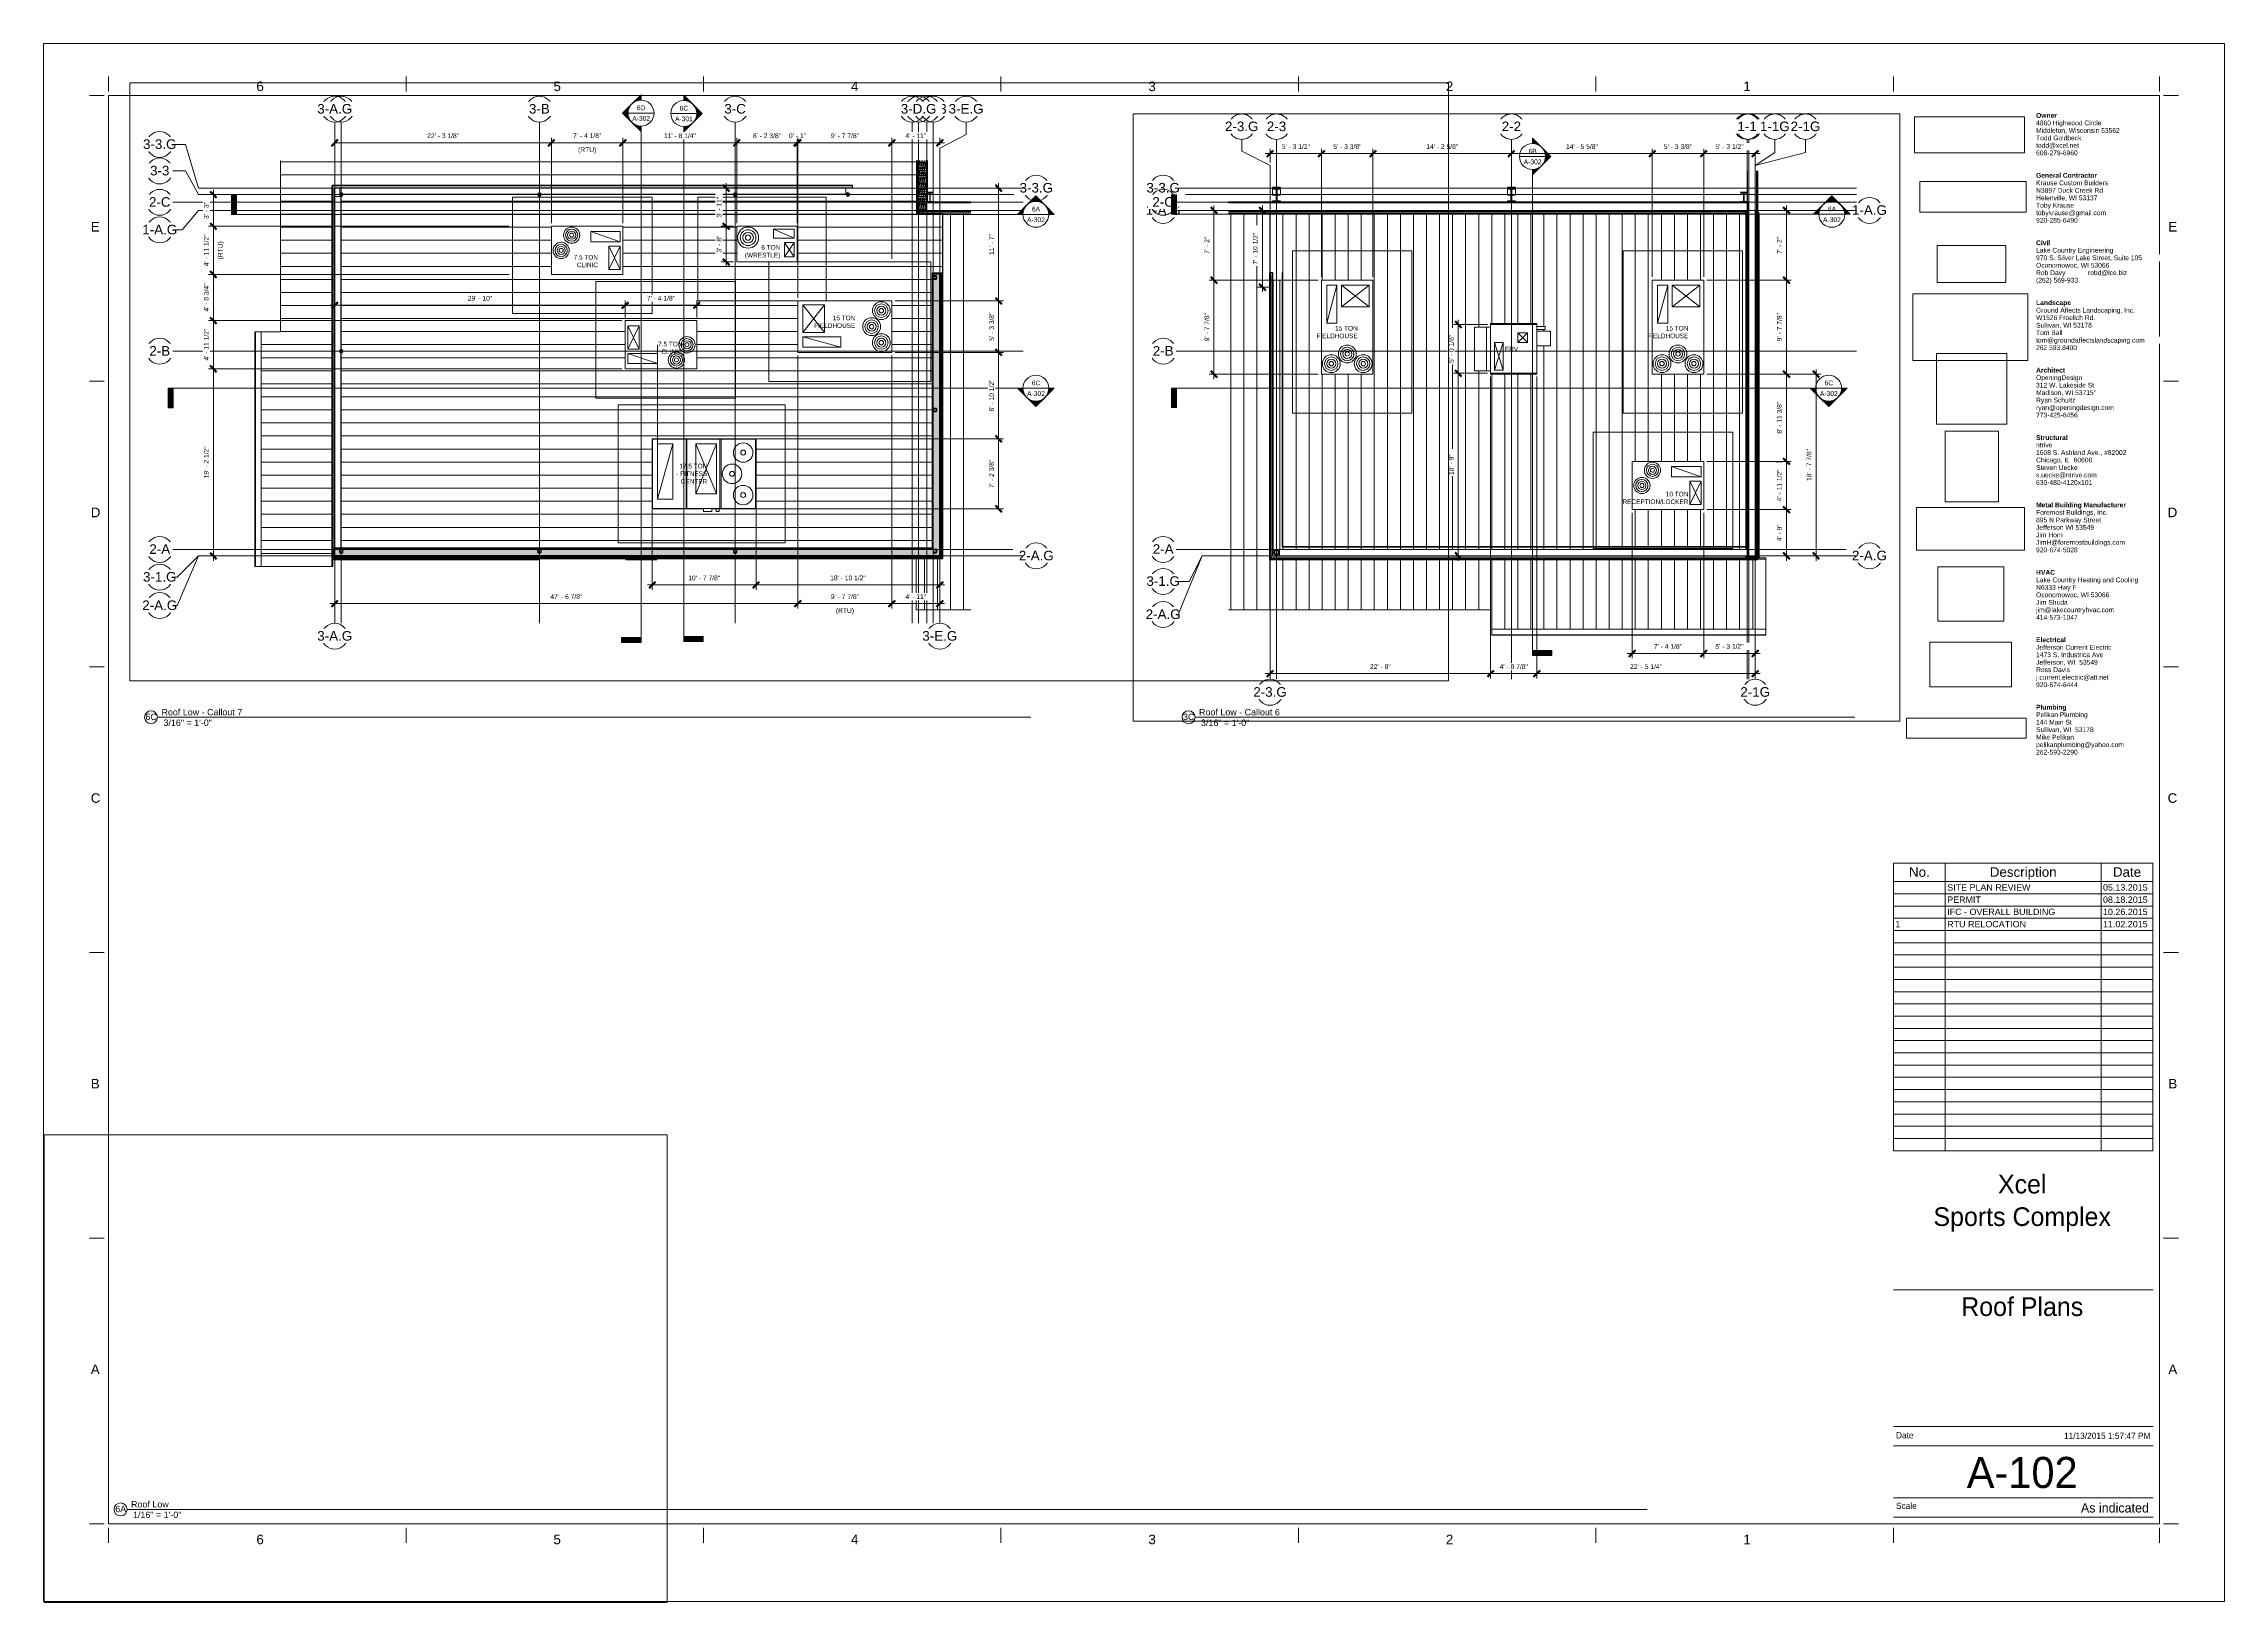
# Paper-space layout 'Layout1' of a CAD drawing. Header units: inches. Extents: x 0 to 42, y 0 to 30.
# The model-space entities are those that its viewports show. They can reach past a viewport. Long polylines and large blocks are cut down to what shows.
import ezdxf

# ---------------------------------------------------------------- set-up
doc = ezdxf.new("R2010")
doc.units = ezdxf.units.IN
doc.header["$MEASUREMENT"] = 0
for name, pattern in [('Dash', [0.25, 0.125, -0.125]), ('Grid Line 1_2_', [0.875, 0.5, -0.125, 0.125, -0.125]), ('Hidden', [0.28125, 0.1875, -0.09375])]:
    doc.linetypes.add(name, pattern=pattern)
for name, color, linetype, lineweight in [('A-ANNO-DIMS', 211, 'Continuous', 9), ('A-ANNO-DIMS-64', 211, 'Continuous', 9), ('A-DETL', 90, 'Continuous', 9), ('A-DETL-THIN', 151, 'Continuous', 9), ('A-GLAZ-CWMG', 51, 'Continuous', 9), ('A-ROOF', 132, 'Continuous', 9), ('A-ROOF-OTLN', 132, 'Continuous', 9), ('A-ROOF-PATT', 132, 'Continuous', 9), ('A-WALL', 113, 'Continuous', 9), ('A-WALL-PATT', 111, 'Continuous', 25), ('G-ANNO-SCHD', 231, 'Continuous', 9), ('G-ANNO-SYMB', 111, 'Continuous', 9), ('G-ANNO-TTLB', 6, 'Continuous', 9), ('G-ANNO-TTLB-MEDM', 33, 'Continuous', 20), ('G-ANNO-TTLB-THIN', 151, 'Continuous', 9), ('I-WALL', 2, 'Continuous', 9), ('M-EQPM', 50, 'Continuous', 9), ('M-EQPM-HDLN', 50, 'Dash', 9), ('M-EQPM-IDEN', 50, 'Continuous', 9), ('S-BEAM', 12, 'Continuous', 9), ('S-COLS', 52, 'Continuous', 9), ('S-GRID', 1, 'Continuous', 9), ('S-GRID-IDEN', 1, 'Continuous', 9)]:
    doc.layers.add(name, color=color, linetype=linetype, lineweight=lineweight)
doc.layers.add('G-ANNO-NPLT', color=191, linetype='Continuous', plot=False)
doc.styles.add('Arial_2', font='arial.ttf', dxfattribs={"height": 11.802395})
doc.styles.add('Arial_3', font='arial.ttf', dxfattribs={"height": 5.901198})
doc.styles.add('Arial_4', font='arial.ttf', dxfattribs={"height": 0.092206})
doc.styles.add('Arial_5', font='arial.ttf', dxfattribs={"height": 0.184412})
doc.styles.add('Arial_6', font='arial.ttf', dxfattribs={"height": 0.122942})
doc.styles.add('Century Gothic_1', font='GOTHIC.TTF', dxfattribs={"height": 5.748447})
doc.styles.add('Century Gothic_2', font='GOTHIC.TTF', dxfattribs={"height": 0.119759})
doc.styles.add('Century Gothic_3', font='GOTHIC.TTF', dxfattribs={"height": 0.179639})
doc.styles.add('Century Gothic_4', font='GOTHIC.TTF', dxfattribs={"height": 0.598797})
doc.styles.add('Century Gothic_5', font='GOTHIC.TTF', dxfattribs={"height": 0.359278})
doc.dimstyles.new('OD_Dimension', dxfattribs={"dimscale": 12, "dimtxt": 6, "dimasz": 0.666667, "dimexe": 0.5, "dimexo": 0.333333, "dimgap": 0.333333, "dimtad": 1, "dimdec": 3, "dimrnd": 0.125, "dimzin": 1, "dimdsep": 46, "dimlunit": 4, "dimtxsty": 'Arial_3', "dimblk1": 'OBLIQUE', "dimblk2": 'OBLIQUE', "dimsah": 1, "dimcen": 0.09, "dimdle": 0.5, "dimazin": 0, "dimtfac": 1, "dimtdec": 4, "dimtix": 1, "dimtmove": 0, "dimatfit": 3, "dimfxl": 1, "dimtvp": 1, "dimtfill": 1, "dimfrac": 2, "dimtolj": 1, "dimtzin": 0, "dimarcsym": 2})
doc.dimstyles.new('OD_Dimension_1', dxfattribs={"dimscale": 12, "dimtxt": 6, "dimasz": 0.666667, "dimexe": 0.5, "dimexo": 0.333333, "dimgap": 0.333333, "dimtad": 1, "dimdec": 3, "dimrnd": 0.125, "dimzin": 1, "dimdsep": 46, "dimlunit": 4, "dimtxsty": 'Arial_3', "dimblk1": 'OBLIQUE', "dimblk2": 'OBLIQUE', "dimsah": 1, "dimcen": 0.09, "dimdle": 0.5, "dimazin": 0, "dimtfac": 1, "dimtdec": 4, "dimtix": 1, "dimtmove": 0, "dimatfit": 3, "dimfxl": 1, "dimtvp": 1, "dimtfill": 1, "dimfrac": 2, "dimtolj": 1, "dimtzin": 0, "dimarcsym": 2})
doc.dimstyles.new('OD_Dimension_2', dxfattribs={"dimscale": 12, "dimtxt": 6, "dimasz": 0.666667, "dimexe": 0.5, "dimexo": 0.333333, "dimgap": 0.333333, "dimtad": 1, "dimdec": 3, "dimrnd": 0.125, "dimzin": 1, "dimdsep": 46, "dimlunit": 4, "dimtxsty": 'Arial_3', "dimblk1": 'OBLIQUE', "dimblk2": 'OBLIQUE', "dimsah": 1, "dimcen": 0.09, "dimdle": 0.5, "dimazin": 0, "dimtfac": 1, "dimtdec": 4, "dimtix": 1, "dimtmove": 0, "dimatfit": 3, "dimfxl": 1, "dimtvp": 1, "dimtfill": 1, "dimfrac": 2, "dimtolj": 1, "dimtzin": 0, "dimarcsym": 2})
picture_1 = doc.add_image_def('image1.png', size_in_pixel=(1125, 1483))
picture_2 = doc.add_image_def('image2.jpg', size_in_pixel=(477, 79))
picture_3 = doc.add_image_def('image3.png', size_in_pixel=(259, 141))
picture_4 = doc.add_image_def('image4.jpg', size_in_pixel=(150, 124))
picture_5 = doc.add_image_def('image5.jpg', size_in_pixel=(309, 122))
picture_6 = doc.add_image_def('image6.jpg', size_in_pixel=(95, 51))
picture_7 = doc.add_image_def('image7.png', size_in_pixel=(388, 225))
picture_8 = doc.add_image_def('image8.jpg', size_in_pixel=(232, 76))
picture_9 = doc.add_image_def('image9.jpg', size_in_pixel=(900, 259))
picture_10 = doc.add_image_def('image10.jpg', size_in_pixel=(939, 939))
pattern_1 = [(45, (1452.029, 0), (-6.3356768, 6.3356768), []), (45, (1452.029, 9.6), (-6.3356768, 6.3356768), [])]
pattern_2 = [(225, (27143.42, -22360.053), (6.3356768, -6.3356768), []), (225, (27143.42, -22369.653), (6.3356768, -6.3356768), [])]
pattern_3 = [(225, (27432.92, -22360.053), (6.3356768, -6.3356768), []), (225, (27432.92, -22369.653), (6.3356768, -6.3356768), [])]
pattern_4 = [(45, (6265.011, 0), (-6.3356768, 6.3356768), []), (45, (6265.011, 9.6), (-6.3356768, 6.3356768), [])]
pattern_5 = [(161.57, (6265.331, 0.32), (-2.560496185, -0.000537386), [0, -18.214, 2.022, 0]), (18.43, (6264.691, 0.32), (-2.560496185, 0.000537386), [0, -18.214, 2.022, 0]), (108.43, (6265.331, 0.32), (1.27922091, -6.400876726), [6.07, -14.166]), (71.57, (6264.691, 0.32), (1.27922091, 6.400876726), [6.07, -14.166])]
pattern_6 = [(0, (6265.011, 0), (0, 8), []), (90, (6265.011, 0), (-8, 5e-16), [])]
pattern_7 = [(0, (6265.011, 0), (10.24, 2.56), [0.845, -6.835, 0.845, -6.835, -40.96]), (0, (6265.011, 0), (10.24, 2.56), [-15.36, 0.845, -14.515, 0.845, -6.835, -17.92]), (0, (6265.011, 0), (10.24, 2.56), [-38.4, 0.845, -4.275, 0.845, -11.955]), (120, (6268.851, 1.28), (-7.33702503, 7.58810013), [0.845, -6.835, 0.845, -6.835, -40.96]), (120, (6268.851, 1.28), (-7.33702503, 7.58810013), [-15.36, 0.845, -14.515, 0.845, -6.835, -17.92]), (120, (6268.851, 1.28), (-7.33702503, 7.58810013), [-38.4, 0.845, -4.275, 0.845, -11.955]), (240, (6270.131, 6.4), (-2.90297497, -10.14810013), [0.845, -6.835, 0.845, -6.835, -40.96]), (240, (6270.131, 6.4), (-2.90297497, -10.14810013), [-15.36, 0.845, -14.515, 0.845, -6.835, -17.92]), (240, (6270.131, 6.4), (-2.90297497, -10.14810013), [-38.4, 0.845, -4.275, 0.845, -11.955])]

psp = doc.layouts.get("Layout1")

msp = doc.modelspace()

# ---------------------------------------------------------------- texts
at = {"layer": 'G-ANNO-SYMB', "char_height": 5.9012, "attachment_point": 2, "line_spacing_factor": 0.938532, "style": 'Arial_3'}
for s, insert, width in [('6D', (28704.3896, -22240.1447), 12.528), ('6C', (28757.07, -22240.6923), 12.528), ('A-302', (28704.3896, -22253.2355), 26.208), ('A-301', (28757.07, -22253.7831), 26.208), ('6B', (27459.0513, -22293.6606), 12.024), ('A-302', (27459.0513, -22306.7514), 26.208), ('6A', (27828.0248, -22364.9109), 12.024), ('6A', (29191.0492, -22364.9109), 12.024), ('A-302', (27828.0248, -22378.0017), 26.208), ('A-302', (29191.0492, -22378.0017), 26.208), ('6C', (27824.1937, -22579.1842), 12.528), ('6C', (29191.0492, -22579.1842), 12.528), ('A-302', (27824.1937, -22592.275), 26.208), ('A-302', (29191.0492, -22592.275), 26.208)]:
    msp.add_mtext(s, dxfattribs=dict(at, insert=insert, width=width))
at = {"layer": 'M-EQPM-IDEN', "char_height": 5.74845, "attachment_point": 3, "line_spacing_factor": 0.984117, "style": 'Century Gothic_1'}
for s, insert, width in [('6 TON\\P(WRESTLE)', (28875.8533, -22412.2704), 44.424), ('7.5 TON\\PCLINIC', (28651.1599, -22424.4037), 34.848), ('15 TON\\PFIELDHOUSE', (28968.3237, -22499.1401), 53.784), ('15 TON\\PFIELDHOUSE', (27651.092, -22511.8901), 53.784), ('ERV', (27441.092, -22537.5161), 17.28)]:
    msp.add_mtext(s, dxfattribs=dict(at, insert=insert, width=width))

# ---------------------------------------------------------------- blocks, each defined once
blk = doc.blocks.new('XCEL - E1 30 x 42 Horizontal - E1 30x42 Horizontal-11829-Roof Plans')
at = {"layer": 'G-ANNO-TTLB-MEDM'}
for p, q in [((1.159, 29.014), (0.872, 29.014)), ((1.24, 29.094), (1.24, 29.381)), ((1.24, 29.014), (1.24, 1.514)), ((40.74, 29.014), (1.24, 29.014)), ((6.969, 29.094), (6.969, 29.381)), ((12.698, 29.094), (12.698, 29.381)), ((18.427, 29.094), (18.427, 29.381)), ((24.156, 29.094), (24.156, 29.381)), ((29.885, 29.094), (29.885, 29.381)), ((35.615, 29.094), (35.615, 29.381)), ((40.74, 29.094), (40.74, 29.381)), ((40.74, 29.014), (40.74, 1.514)), ((40.82, 29.014), (41.108, 29.014)), ((1.159, 23.514), (0.872, 23.514)), ((40.82, 23.514), (41.108, 23.514)), ((1.159, 18.014), (0.872, 18.014)), ((40.82, 18.014), (41.108, 18.014)), ((40.615, 14.233), (35.615, 14.233)), ((1.159, 12.514), (0.872, 12.514)), ((40.82, 12.514), (41.108, 12.514)), ((1.159, 7.014), (0.872, 7.014)), ((40.82, 7.014), (41.108, 7.014)), ((35.615, 6.02), (40.615, 6.02)), ((1.159, 1.514), (0.872, 1.514)), ((1.24, 1.514), (40.74, 1.514)), ((1.24, 1.433), (1.24, 1.146)), ((6.969, 1.433), (6.969, 1.146)), ((12.698, 1.433), (12.698, 1.146)), ((18.427, 1.433), (18.427, 1.146)), ((24.156, 1.433), (24.156, 1.146)), ((29.885, 1.433), (29.885, 1.146)), ((40.615, 1.639), (35.615, 1.639)), ((35.615, 1.433), (35.615, 1.146)), ((40.74, 1.433), (40.74, 1.146)), ((40.82, 1.514), (41.108, 1.514))]:
    blk.add_line(p, q, dxfattribs=at)
at = {"layer": 'G-ANNO-TTLB-THIN'}
for p, q in [((-0.01, 30.014), (41.99, 30.014)), ((-0.01, 0.014), (-0.01, 30.014)), ((41.99, 0.014), (41.99, 30.014)), ((35.615, 3.389), (40.615, 3.389)), ((35.615, 3.014), (40.615, 3.014)), ((35.615, 2.014), (40.615, 2.014)), ((-0.01, 0.014), (41.99, 0.014))]:
    blk.add_line(p, q, dxfattribs=at)
at = {"layer": 'G-ANNO-TTLB', "char_height": 0.09221, "attachment_point": 1, "line_spacing_factor": 0.938532, "style": 'Arial_4', "bg_fill": 3, "box_fill_scale": 1.25, "bg_fill_color": 0, "bg_fill_transparency": 0}
for s, insert, width in [('\\fArial|b1|i0|c0|p34|;Civil', (38.363, 26.225), 0.28768), ('\\fArial|b1|i0|c0|p34|;Structural', (38.363, 22.475), 0.64856), ('\\fArial|b1|i0|c0|p34|;HVAC', (38.363, 19.879), 0.41876), ('\\fArial|b1|i0|c0|p34|;Electrical', (38.363, 18.581), 0.61622)]:
    blk.add_mtext(s, dxfattribs=dict(at, insert=insert, width=width))
at = {"layer": 'G-ANNO-TTLB'}
image = blk.add_image(picture_8, insert=(36.024, 27.911), size_in_units=(2.118, 0.694), dxfattribs=at)
image.dxf.flags = 7
image = blk.add_image(picture_9, insert=(36.126, 26.77), size_in_units=(2.048, 0.589), dxfattribs=at)
image.dxf.flags = 7
image = blk.add_image(picture_6, insert=(36.46, 25.417), size_in_units=(1.319, 0.708), dxfattribs=at)
image.dxf.flags = 7
image = blk.add_image(picture_7, insert=(35.988, 23.91), size_in_units=(2.218, 1.286), dxfattribs=at)
image.dxf.flags = 7
image = blk.add_image(picture_10, insert=(36.444, 22.689), size_in_units=(1.358, 1.358), dxfattribs=at)
image.dxf.flags = 7
image = blk.add_image(picture_1, insert=(36.612, 21.192), size_in_units=(1.03, 1.357), dxfattribs=at)
image.dxf.flags = 7
image = blk.add_image(picture_5, insert=(36.062, 20.262), size_in_units=(2.078, 0.821), dxfattribs=at)
image.dxf.flags = 7
image = blk.add_image(picture_4, insert=(36.474, 18.891), size_in_units=(1.268, 1.049), dxfattribs=at)
image.dxf.flags = 7
image = blk.add_image(picture_3, insert=(36.315, 17.631), size_in_units=(1.574, 0.857), dxfattribs=at)
image.dxf.flags = 7
image = blk.add_image(picture_2, insert=(35.866, 16.643), size_in_units=(2.303, 0.381), dxfattribs=at)
image.dxf.flags = 7
at = {"layer": 'G-ANNO-TTLB', "bg_fill": 3, "box_fill_scale": 1.25, "bg_fill_color": 0, "bg_fill_transparency": 0}
for s, insert, char_height, width, attachment_point, line_spacing_factor, style in [('6', (4.088, 29.283), 0.184, 0.171, 1, 0.938532, 'Arial_5'), ('5', (9.809, 29.283), 0.184, 0.171, 1, 0.938532, 'Arial_5'), ('4', (15.538, 29.283), 0.184, 0.171, 1, 0.938532, 'Arial_5'), ('3', (21.267, 29.283), 0.184, 0.171, 1, 0.938532, 'Arial_5'), ('2', (26.996, 29.283), 0.184, 0.171, 1, 0.938532, 'Arial_5'), ('1', (32.725, 29.283), 0.184, 0.171, 1, 0.938532, 'Arial_5'), ('\\fArial|b1|i0|c0|p34|;Owner', (38.363, 28.677), 0.09221, 0.44259, 1, 0.938532, 'Arial_4'), ('\\fArial|b1|i0|c0|p34|;General Contractor', (38.363, 27.523), 0.09221, 1.28521, 1, 0.938532, 'Arial_4'), ('E', (0.898, 26.579), 0.184, 0.20475, 1, 0.938532, 'Arial_5'), ('E', (41.082, 26.579), 0.184, 0.20475, 3, 0.938532, 'Arial_5'), ('Lake Country Engineering', (38.363, 26.081), 0.09221, 1.74142, 1, 0.938532, 'Arial_4'), ('\\fArial|b1|i0|c0|p34|;Landscape', (38.363, 25.071), 0.09221, 0.73708, 1, 0.938532, 'Arial_4'), ('\\fArial|b1|i0|c0|p34|;Architect', (38.363, 23.773), 0.09221, 0.59069, 1, 0.938532, 'Arial_4'), ('ntrive', (38.363, 22.331), 0.0922, 0.37109, 1, 0.938532, 'Arial_4'), ('D', (0.898, 21.079), 0.184, 0.2205, 1, 0.938532, 'Arial_5'), ('\\fArial|b1|i0|c0|p34|;Metal Building Manufacturer', (38.363, 21.177), 0.09221, 1.8793, 1, 0.938532, 'Arial_4'), ('D', (41.082, 21.079), 0.184, 0.2205, 3, 0.938532, 'Arial_5'), ('Lake Country Heating and Cooling', (38.363, 19.734), 0.09221, 2.30317, 1, 0.938532, 'Arial_4'), ('Jefferson Current Electric', (38.363, 18.436), 0.09221, 1.71418, 1, 0.938532, 'Arial_4'), ('\\fArial|b1|i0|c0|p34|;Plumbing', (38.363, 17.283), 0.09221, 0.62814, 1, 0.938532, 'Arial_4'), ('C', (0.898, 15.579), 0.184, 0.2205, 1, 0.938532, 'Arial_5'), ('C', (41.082, 15.579), 0.184, 0.2205, 3, 0.938532, 'Arial_5'), ('B', (0.898, 10.079), 0.184, 0.20475, 1, 0.938532, 'Arial_5'), ('B', (41.082, 10.079), 0.184, 0.20475, 3, 0.938532, 'Arial_5'), ('A', (0.898, 4.579), 0.184, 0.20475, 1, 0.938532, 'Arial_5'), ('A', (41.082, 4.579), 0.184, 0.20475, 3, 0.938532, 'Arial_5'), ('Date', (35.665, 3.278), 0.1198, 0.4725, 1, 0.984117, 'Century Gothic_2'), ('Scale', (35.665, 1.919), 0.1198, 0.5265, 1, 0.984117, 'Century Gothic_2'), ('6', (4.088, 1.304), 0.184, 0.171, 1, 0.938532, 'Arial_5'), ('5', (9.809, 1.304), 0.184, 0.171, 1, 0.938532, 'Arial_5'), ('4', (15.538, 1.304), 0.184, 0.171, 1, 0.938532, 'Arial_5'), ('3', (21.267, 1.304), 0.184, 0.171, 1, 0.938532, 'Arial_5'), ('2', (26.996, 1.304), 0.184, 0.171, 1, 0.938532, 'Arial_5'), ('1', (32.725, 1.304), 0.184, 0.171, 1, 0.938532, 'Arial_5')]:
    blk.add_mtext(s, dxfattribs=dict(at, insert=insert, char_height=char_height, width=width, attachment_point=attachment_point, line_spacing_factor=line_spacing_factor, style=style))
at = {"layer": 'G-ANNO-TTLB', "char_height": 0.09221, "attachment_point": 1, "line_spacing_factor": 0.938532, "style": 'Arial_4', "bg_fill": 3, "box_fill_scale": 1.25, "bg_fill_color": 0, "bg_fill_transparency": 0}
for s, insert, width in [('4860 Highwood Circle', (38.363, 28.533), 1.47416), ('Krause Custom Builders', (38.363, 27.379), 1.63077), ('970 S. Silver Lake Street, Suite 105', (38.363, 25.936), 2.39509), ('Ground Affects Landscaping, Inc.', (38.363, 24.927), 2.24019), ('OpeningDesign', (38.363, 23.629), 1.03838), ('1608 S. Ashland Ave., #82002', (38.363, 22.186), 2.03762), ('Foremost Buildings, Inc.', (38.363, 21.033), 1.62396), ('N6333 Hwy F', (38.363, 19.59), 0.90901), ('1473 S. Industrica Ave', (38.363, 18.292), 1.52183), ('Pelikan Plumbing', (38.363, 17.138), 1.16605)]:
    blk.add_mtext(s, dxfattribs=dict(at, insert=insert, width=width))
for s, insert, width in [('Middleton, Wisconsin 53562', (38.363, 28.388), 1.89633), ('N3897 Duck Creek Rd', (38.363, 27.234), 1.51161), ('Oconomowoc, WI 53066', (38.363, 25.792), 1.65971), ('W1526 Froelich Rd.', (38.363, 24.783), 1.34309), ('312 W. Lakeside St', (38.363, 23.484), 1.31926), ('Chicago, IL  60608', (38.363, 22.042), 1.26649), ('895 N Parkway Street', (38.363, 20.888), 1.46565), ('Oconomowoc, WI 53066', (38.363, 19.446), 1.65971), ('Jefferson, WI  53549', (38.363, 18.148), 1.40778), ('144 Main St', (38.363, 16.994), 0.80347)]:
    blk.add_mtext(s, dxfattribs=dict(at, insert=insert, width=width))
at = {"layer": 'G-ANNO-TTLB', "attachment_point": 1, "line_spacing_factor": 0.938532, "style": 'Arial_4', "bg_fill": 3, "box_fill_scale": 1.25, "bg_fill_color": 0, "bg_fill_transparency": 0}
for s, insert, char_height, width in [('Todd Goldbeck', (38.363, 28.244), 0.09221, 1.02306), ('Helenville, WI 53137', (38.363, 27.09), 0.09221, 1.39416), ('Rob Davy', (38.363, 25.648), 0.0922, 0.66048), ('robd@lce.biz', (39.363, 25.648), 0.09221, 0.88178), ('Sullivan, WI 53178', (38.363, 24.638), 0.09221, 1.26819), ('Madison, WI 53715"', (38.363, 23.34), 0.09221, 1.36181), ('Steven Uecke', (38.363, 21.898), 0.09221, 0.94135), ('Jefferson WI 53549', (38.363, 20.744), 0.09221, 1.32266), ('Jim Shuda', (38.363, 19.302), 0.0922, 0.71325), ('Ross Davis', (38.363, 18.004), 0.0922, 0.76772), ('Sullivan, WI  53178', (38.363, 16.85), 0.09221, 1.31075)]:
    blk.add_mtext(s, dxfattribs=dict(at, insert=insert, char_height=char_height, width=width))
for s, insert, char_height, width in [('todd@xcel.net', (38.363, 28.1), 0.09221, 0.96859), ('Toby Krause', (38.363, 26.946), 0.09221, 0.85284), ('(262) 569-933', (38.363, 25.504), 0.09221, 0.94646), ('Tom Ball', (38.363, 24.494), 0.0922, 0.59579), ('Ryan Schultz', (38.363, 23.196), 0.09221, 0.88518), ('s.uecke@ntrive.com', (38.363, 21.754), 0.09221, 1.37543), ('Jim Horn', (38.363, 20.6), 0.0922, 0.60601), ('jim@lakecountryhvac.com', (38.363, 19.158), 0.09221, 1.76695), ('j.current.electric@att.net', (38.363, 17.859), 0.09221, 1.64609), ('Mike Pelikan', (38.363, 16.706), 0.09221, 0.85624)]:
    blk.add_mtext(s, dxfattribs=dict(at, insert=insert, char_height=char_height, width=width))
at = {"layer": 'G-ANNO-TTLB', "char_height": 0.09221, "attachment_point": 1, "line_spacing_factor": 0.938532, "style": 'Arial_4', "bg_fill": 3, "box_fill_scale": 1.25, "bg_fill_color": 0, "bg_fill_transparency": 0}
for s, insert, width in [('608-279-6960', (38.363, 27.956), 0.93625), ('tobykrause@gmail.com', (38.363, 26.802), 1.57971), ('tom@groundaffectslandscaping.com', (38.363, 24.35), 2.45808), ('ryan@openingdesign.com', (38.363, 23.052), 1.75163), ('630-480-4120x101', (38.363, 21.609), 1.26308), ('JimH@foremostbuildings.com', (38.363, 20.456), 2.01378), ('414-573-1047', (38.363, 19.013), 0.93625), ('920-674-6444', (38.363, 17.715), 0.93625), ('pelikanplumbing@yahoo.com', (38.363, 16.561), 1.97804)]:
    blk.add_mtext(s, dxfattribs=dict(at, insert=insert, width=width))
for s, insert, width in [('920-285-6490', (38.363, 26.658), 0.93625), ('262.593.8400', (38.363, 24.206), 0.91923), ('773-425-6456', (38.363, 22.908), 0.93625), ('920-674-5028', (38.363, 20.311), 0.93625), ('262-593-2290', (38.363, 16.417), 0.93625)]:
    blk.add_mtext(s, dxfattribs=dict(at, insert=insert, width=width))
blk = doc.blocks.new('Viewport - View Title-1830-Roof Plans')
at = {"layer": 'G-ANNO-TTLB'}
for start, end in [(0, 180), (180, 360)]:
    blk.add_arc((-0.125, 0), 0.125, start, end, dxfattribs=at)
blk = doc.blocks.new('Carrier_48TC_Standard_Efficiency_Gas_Heat_Electric_Cooling_Packaged_Rooftop_Unit_3_to_15_nominal_tons - 15 ton 48TC__16-873539-Roof Low - Callout 6')
at = {"layer": 'M-EQPM', "color": 43, "linetype": 'Hidden', "lineweight": 18}
for p, q in [((-105.937, -79.688), (-105.937, 67.687)), ((-105.937, 67.687), (93.938, 67.687)), ((93.938, 67.687), (93.938, -79.688)), ((93.938, -79.688), (-105.937, -79.688))]:
    blk.add_line(p, q, dxfattribs=at)
at = {"layer": 'M-EQPM', "color": 43, "lineweight": 18}
for p, q in [((57.937, 31.687), (-57.937, 31.687)), ((-57.937, 31.687), (-57.937, -31.688)), ((57.937, -31.688), (57.937, 31.687)), ((58.062, 27.312), (57.937, 27.312)), ((58.062, 27.312), (58.062, 15.437)), ((57.937, 15.437), (58.062, 15.437)), ((58.062, 10.336), (57.937, 10.336)), ((58.062, 10.318), (58.062, 10.336)), ((58.062, 10.336), (58.062, 9.289)), ((57.937, 9.289), (58.062, 9.289)), ((58.062, 9.289), (58.062, 9.307)), ((58.062, 6.687), (57.937, 6.687)), ((58.062, 6.687), (58.062, -25.063)), ((57.937, -25.063), (58.062, -25.063)), ((-57.937, -31.688), (57.937, -31.688))]:
    blk.add_line(p, q, dxfattribs=at)
for centre, radius in [((-44.937, 19.687), 11), ((-44.937, 19.687), 8.25), ((-44.937, 19.687), 5.5), ((-44.937, 19.687), 2.75), ((-32.937, 0), 11), ((-32.937, 0), 8.25), ((-32.937, 0), 5.5), ((-32.937, 0), 2.75), ((-44.937, -19.688), 11), ((-44.937, -19.688), 8.25), ((-44.937, -19.688), 5.5), ((-44.937, -19.688), 2.75)]:
    blk.add_circle(centre, radius, dxfattribs=at)
at = {"layer": 'M-EQPM-HDLN', "color": 43, "lineweight": 18}
for p, q in [((4.813, 25.312), (51.688, 12.687)), ((4.813, 12.687), (4.813, 25.312)), ((4.813, 25.312), (51.688, 25.312)), ((51.688, 25.312), (51.688, 12.687)), ((51.688, 12.687), (4.813, 12.687)), ((24.938, -26.813), (51.688, 7.187)), ((24.938, 7.187), (51.688, -26.813)), ((24.938, -26.813), (24.938, 7.187)), ((24.938, 7.187), (51.688, 7.187)), ((51.688, 7.187), (51.688, -26.813)), ((51.688, -26.813), (24.938, -26.813))]:
    blk.add_line(p, q, dxfattribs=at)
blk = doc.blocks.new('Carrier_48TC_Standard_Efficiency_Gas_Heat_Electric_Cooling_Packaged_Rooftop_Unit_3_to_15_nominal_tons - 10 ton 48TC__12-1646492-Roof Low - Callout 6')
at = {"layer": 'M-EQPM', "color": 43, "linetype": 'Hidden', "lineweight": 18}
for p, q in [((-92.062, -75.063), (-92.062, 65.75)), ((-92.062, 65.75), (80.063, 65.75)), ((80.063, 65.75), (80.063, -75.063)), ((-92.062, -77.75), (-92.062, -75.625)), ((80.063, -75.622), (80.063, -77.75)), ((80.063, -77.75), (-92.062, -77.75))]:
    blk.add_line(p, q, dxfattribs=at)
at = {"layer": 'M-EQPM', "color": 43, "lineweight": 18}
for p, q in [((44.063, 29.75), (-44.062, 29.75)), ((-44.062, 29.75), (-44.062, -29.75)), ((44.063, -29.75), (44.063, 29.75)), ((44.188, 24.75), (44.063, 24.75)), ((44.188, 24.75), (44.188, 12.125)), ((44.063, 12.125), (44.188, 12.125)), ((44.188, 8.148), (44.063, 8.148)), ((44.188, 8.131), (44.188, 8.148)), ((44.188, 8.148), (44.188, 7.102)), ((44.063, 7.102), (44.188, 7.102)), ((44.188, 7.102), (44.188, 7.119)), ((44.188, 4.875), (44.063, 4.875)), ((44.188, 4.875), (44.188, -23.5)), ((44.063, -23.5), (44.188, -23.5)), ((-44.062, -29.75), (44.063, -29.75))]:
    blk.add_line(p, q, dxfattribs=at)
for centre, radius in [((-19.062, 18.75), 10), ((-19.062, 18.75), 7.5), ((-19.062, 18.75), 5), ((-19.062, 18.75), 2.5), ((-32.062, 0), 10), ((-32.062, 0), 7.5), ((-32.062, 0), 5), ((-32.062, 0), 2.5)]:
    blk.add_circle(centre, radius, dxfattribs=at)
at = {"layer": 'M-EQPM-HDLN', "color": 43, "lineweight": 18}
for p, q in [((4.438, 23.25), (40.812, 10.625)), ((4.438, 10.625), (4.438, 23.25)), ((4.438, 23.25), (40.812, 23.25)), ((40.812, 23.25), (40.812, 10.625)), ((40.812, 10.625), (4.438, 10.625)), ((26.812, -23.5), (40.812, 5.25)), ((26.812, 5.25), (40.812, -23.5)), ((26.812, -23.5), (26.812, 5.25)), ((26.812, 5.25), (40.812, 5.25)), ((40.812, 5.25), (40.812, -23.5)), ((40.812, -23.5), (26.812, -23.5))]:
    blk.add_line(p, q, dxfattribs=at)
blk = doc.blocks.new('he3xrtf - 115 V Single Phase-880047-Roof Low - Callout 6')
at = {"layer": 'M-EQPM', "color": 43, "lineweight": 18}
for p, q in [((28.625, 31.187), (-28.625, 31.187)), ((-28.625, 31.187), (-28.625, -31.188)), ((28.625, -31.188), (28.625, 31.187)), ((28.625, 27), (33.75, 27)), ((28.625, -27), (28.625, 27)), ((33.75, 27), (48.5, 27)), ((33.75, 27), (33.75, -27)), ((48.5, 27), (48.5, -27)), ((-45.375, -4), (-28.625, -4)), ((-45.375, -4), (-45.375, -22)), ((-28.625, -4), (-28.625, -22)), ((-28.625, -22), (-45.375, -22)), ((-38.75, -27.81), (-38.75, -23.81)), ((-28.625, -23.81), (-38.75, -23.81)), ((33.75, -27), (28.625, -27)), ((48.5, -27), (33.75, -27)), ((-38.75, -27.81), (-28.625, -27.81)), ((-28.625, -31.188), (28.625, -31.188))]:
    blk.add_line(p, q, dxfattribs=at)
at = {"layer": 'M-EQPM-HDLN', "color": 43, "lineweight": 18}
for p, q in [((-28.437, -30.063), (-28.437, 30.062)), ((-28.437, 30.062), (28.438, 30.062)), ((28.438, 30.062), (28.438, -30.063)), ((23.843, 26.094), (12.843, -7.906)), ((12.843, 26.094), (23.843, -7.906)), ((12.843, -7.906), (12.843, 26.094)), ((12.843, 26.094), (23.843, 26.094)), ((23.843, 26.094), (23.843, -7.906)), ((-17.157, -7.781), (-5.157, -19.781)), ((-5.157, -7.781), (-17.157, -19.781)), ((-17.157, -19.781), (-17.157, -7.781)), ((-17.157, -7.781), (-5.157, -7.781)), ((-5.157, -7.781), (-5.157, -19.781)), ((23.843, -7.906), (12.843, -7.906)), ((-5.157, -19.781), (-17.157, -19.781)), ((28.438, -30.063), (-28.437, -30.063))]:
    blk.add_line(p, q, dxfattribs=at)
blk = doc.blocks.new('Rectangular Mullion - Profile_Polycarbonate_Upper and left-1528482-Roof Low - Callout 6')
at = {"layer": 'A-GLAZ-CWMG', "color": 250, "lineweight": 30}
for p, q in [((-3.622, 1.141125), (0, 1.141125)), ((-3.622, 0.787125), (-3.622, 1.141125)), ((0, 1.141125), (0, -0.984875)), ((-3.372, 0.787125), (-3.622, 0.787125)), ((-0.0625, 1.078625), (-3.5595, 1.078625)), ((-3.5595, 1.078625), (-3.5595, 0.849625)), ((-3.5595, 0.849625), (-3.372, 0.849625)), ((-3.372, 0.849625), (-3.372, 0.787125)), ((-0.0625, -0.922375), (-0.0625, 1.078625)), ((-2.834, -0.984875), (-2.834, -0.859875)), ((-2.834, -0.859875), (-2.7715, -0.859875)), ((0, -0.984875), (-2.834, -0.984875)), ((-2.7715, -0.859875), (-2.7715, -0.922375)), ((-2.7715, -0.922375), (-0.0625, -0.922375))]:
    blk.add_line(p, q, dxfattribs=at)
blk = doc.blocks.new('Girt_C - 8_D-1755906-Roof Low - Callout 6')
at = {"layer": 'S-BEAM', "color": 43, "lineweight": 18}
for p, q in [((26272.64, -22787.303), (25694.89, -22787.303)), ((25694.89, -22795.115), (25694.89, -22787.49)), ((26272.64, -22787.303), (26272.64, -22787.49)), ((26272.64, -22787.49), (26272.64, -22795.115)), ((25694.89, -22795.303), (25694.89, -22795.115)), ((25694.89, -22795.303), (26272.64, -22795.303)), ((26272.64, -22795.115), (26272.64, -22795.303))]:
    blk.add_line(p, q, dxfattribs=at)
blk = doc.blocks.new('Girt_C - 8_D-1757616-Roof Low - Callout 6')
at = {"layer": 'S-BEAM', "color": 43, "lineweight": 18}
for p, q in [((25687.39, -22455.327), (25687.39, -22787.803)), ((25687.39, -22455.327), (25687.578, -22455.327)), ((25687.578, -22455.327), (25695.203, -22455.327)), ((25695.203, -22455.327), (25695.39, -22455.327)), ((25695.39, -22787.803), (25695.39, -22455.327)), ((25687.578, -22787.803), (25687.39, -22787.803)), ((25695.203, -22787.803), (25687.578, -22787.803))]:
    blk.add_line(p, q, dxfattribs=at)
blk = doc.blocks.new('columns and girder2 - one-1334686-Roof Low - Callout 6')
at = {"layer": 'S-BEAM'}
h = blk.add_hatch(dxfattribs=at)
h.set_pattern_fill('FP_25', color=8, style=0, pattern_type=2)
h.set_pattern_definition(pattern_2)
h.paths.add_polyline_path([(0, -1.25), (-5, -1.25), (-5, -2), (5, -2), (5, -1.25)], flags=0)
h.paths.add_polyline_path([(-5, -17.034), (-5, -18.548), (5, -18.548), (5, -17.034)], flags=0)
h = blk.add_hatch(dxfattribs=at)
h.set_pattern_fill('FP_25', color=8, style=0, pattern_type=2)
h.set_pattern_definition(pattern_2)
h.paths.add_polyline_path([(-0.625, -2), (-0.625, -17.034), (0.625, -17.034), (0.625, -2)], flags=0)
at = {"layer": 'S-BEAM', "color": 250, "lineweight": 30}
for p, q in [((-5, -1.25), (-5, -2)), ((5, -2), (5, -1.25)), ((-5, -2), (5, -2)), ((0.625, -2), (-0.625, -2)), ((-0.625, -2), (-0.625, -17.034)), ((0.625, -17.034), (0.625, -2)), ((5, -17.034), (-5, -17.034)), ((-5, -17.034), (-5, -18.548)), ((-0.625, -17.034), (0.625, -17.034)), ((5, -18.548), (5, -17.034)), ((-5, -18.548), (5, -18.548))]:
    blk.add_line(p, q, dxfattribs=at)
at = {"layer": 'S-BEAM', "color": 43, "lineweight": 18}
for p, q in [((-5, -17.034), (-5, -9.204)), ((-0.625, -9.204), (-5, -9.204)), ((5, -9.204), (0.625, -9.204)), ((5, -9.204), (5, -17.034))]:
    blk.add_line(p, q, dxfattribs=at)
blk = doc.blocks.new('columns and girder2 - one-V13-Roof Low - Callout 6')
at = {"layer": 'S-BEAM'}
h = blk.add_hatch(dxfattribs=at)
h.set_pattern_fill('FP_26', color=8, style=0, pattern_type=2)
h.set_pattern_definition(pattern_3)
h.paths.add_polyline_path([(5, -1.25), (-5, -1.25), (-5, -2), (5, -2)], flags=0)
h.paths.add_polyline_path([(-5, -17.034), (-5, -18.548), (5, -18.548), (5, -17.034)], flags=0)
h = blk.add_hatch(dxfattribs=at)
h.set_pattern_fill('FP_26', color=8, style=0, pattern_type=2)
h.set_pattern_definition(pattern_3)
h.paths.add_polyline_path([(-0.625, -2), (-0.625, -17.034), (0.625, -17.034), (0.625, -2)], flags=0)
at = {"layer": 'S-BEAM', "color": 250, "lineweight": 30}
for p, q in [((-5, -1.25), (-5, -2)), ((5, -2), (5, -1.25)), ((-5, -2), (5, -2)), ((0.625, -2), (-0.625, -2)), ((-0.625, -2), (-0.625, -17.034)), ((0.625, -17.034), (0.625, -2)), ((5, -17.034), (-5, -17.034)), ((-5, -17.034), (-5, -18.548)), ((-0.625, -17.034), (0.625, -17.034)), ((5, -18.548), (5, -17.034)), ((-5, -18.548), (5, -18.548))]:
    blk.add_line(p, q, dxfattribs=at)
at = {"layer": 'S-BEAM', "color": 43, "lineweight": 18}
for p, q in [((-5, -17.034), (-5, -9.204)), ((-0.625, -9.204), (-5, -9.204)), ((5, -9.204), (0.625, -9.204)), ((5, -9.204), (5, -17.034))]:
    blk.add_line(p, q, dxfattribs=at)
blk = doc.blocks.new('Girt_C - 8_D-1757324-Roof Low - Callout 6')
at = {"layer": 'S-BEAM', "color": 43, "lineweight": 18}
for p, q in [((26273.39, -22350.053), (26273.39, -22795.303)), ((26273.578, -22350.053), (26281.203, -22350.053)), ((26281.302, -22350.053), (26281.335, -22350.053)), ((26281.39, -22795.303), (26281.39, -22350.053)), ((26273.578, -22795.303), (26273.39, -22795.303)), ((26281.203, -22795.303), (26273.578, -22795.303)), ((26281.39, -22795.303), (26281.203, -22795.303))]:
    blk.add_line(p, q, dxfattribs=at)
blk = doc.blocks.new('Girt_C - 8_D-1757600-Roof Low - Callout 6')
at = {"layer": 'S-BEAM', "color": 43, "lineweight": 18}
for p, q in [((25683.854, -22455.205), (25683.278, -22455.232)), ((25683.278, -22455.232), (25683.28, -22455.37)), ((25683.28, -22455.37), (25684.078, -22520.229)), ((25683.388, -22455.233), (25683.924, -22455.208)), ((25683.39, -22455.369), (25683.388, -22455.233)), ((25684.083, -22455.364), (25683.468, -22455.371)), ((25683.468, -22455.376), (25684.083, -22455.368)), ((25683.924, -22455.208), (25683.854, -22455.205)), ((25683.924, -22455.208), (25683.926, -22455.37)), ((25691.092, -22455.277), (25686.89, -22455.329)), ((25686.89, -22455.334), (25687.39, -22455.328)), ((25687.578, -22455.325), (25691.092, -22455.282)), ((25690.703, -22455.121), (25690.633, -22455.125)), ((25690.633, -22455.125), (25691.169, -22455.138)), ((25690.633, -22455.125), (25690.635, -22455.288)), ((25691.278, -22455.134), (25690.703, -22455.121)), ((25691.169, -22455.138), (25691.17, -22455.273)), ((25691.28, -22455.272), (25691.278, -22455.134)), ((25691.28, -22455.327), (25691.28, -22455.272)), ((25686.89, -22748.944), (25687.418, -22791.845)), ((25688.497, -22791.839), (25687.605, -22791.85)), ((25694.064, -22791.771), (25688.729, -22791.836)), ((25694.89, -22791.761), (25694.298, -22791.768))]:
    blk.add_line(p, q, dxfattribs=at)
for centre, major_axis, start_param, end_param in [((25683.468, -22455.368), (0.187, 0.002), 3.141593, 4.712389), ((25683.468, -22455.368), (0.0782, 0.001), 3.194692, 4.712389), ((25691.092, -22455.274), (0.187, 0.002), 4.712389, 6.283185), ((25691.092, -22455.274), (0.0781, 0.001), 4.712389, 6.246137), ((25687.605, -22791.842), (0.187, 0.002), 3.141593, 4.712389)]:
    blk.add_ellipse(centre, major_axis=major_axis, ratio=0.041627, start_param=start_param, end_param=end_param, dxfattribs=at)
blk = doc.blocks.new('Girt_Z - 10_D-1732176-Roof Low - Callout 6')
at = {"layer": 'S-BEAM', "color": 43, "lineweight": 18}
for p, q in [((26271.39, -22359.553), (25632.099, -22359.553)), ((26272.89, -22359.553), (26272.035, -22359.553)), ((26272.89, -22359.553), (26272.89, -22360.127)), ((26272.89, -22360.127), (25632.099, -22360.127)), ((26272.89, -22360.198), (25632.099, -22360.198)), ((26272.89, -22360.127), (26272.89, -22360.198)), ((26272.89, -22360.198), (26272.89, -22369.365)), ((25632.099, -22369.553), (26272.89, -22369.553)), ((26272.89, -22369.365), (26272.89, -22369.553))]:
    blk.add_line(p, q, dxfattribs=at)
blk = doc.blocks.new('Girt_Z - 10_D-1223971-Roof Low - Callout 6')
at = {"layer": 'S-BEAM', "color": 43, "lineweight": 18}
for p, q in [((26271.39, -22320.767), (26271.39, -22359.553)), ((26271.965, -22320.767), (26271.965, -22359.553)), ((26272.035, -22320.767), (26272.035, -22359.553)), ((26281.39, -22359.553), (26281.39, -22320.767)), ((26271.965, -22359.553), (26271.39, -22359.553)), ((26272.035, -22359.553), (26271.965, -22359.553)), ((26281.203, -22359.553), (26272.89, -22359.553)), ((26281.297, -22359.553), (26281.203, -22359.553)), ((26281.39, -22359.553), (26281.337, -22359.553))]:
    blk.add_line(p, q, dxfattribs=at)
blk = doc.blocks.new('Rectangular Mullion - Profile_Polycarbonate_right-1125060-Roof Low - Callout 6')
at = {"layer": 'A-GLAZ-CWMG', "color": 250, "lineweight": 30}
for p, q in [((0, 1.141125), (-3.622, 1.141125)), ((-3.622, 1.141125), (-3.622, 0.787125)), ((0, -0.984875), (0, 1.141125)), ((-3.622, 0.787125), (-3.372, 0.787125)), ((-3.5595, 0.849625), (-3.5595, 1.078625)), ((-3.5595, 1.078625), (-0.0625, 1.078625)), ((-3.372, 0.849625), (-3.5595, 0.849625)), ((-3.372, 0.787125), (-3.372, 0.849625)), ((-0.0625, 1.078625), (-0.0625, -0.922375)), ((-2.7715, -0.859875), (-2.834, -0.859875)), ((-2.834, -0.859875), (-2.834, -0.984875)), ((-2.834, -0.984875), (0, -0.984875)), ((-2.7715, -0.922375), (-2.7715, -0.859875)), ((-0.0625, -0.922375), (-2.7715, -0.922375))]:
    blk.add_line(p, q, dxfattribs=at)
blk = doc.blocks.new('HSS-Hollow Structural Section - HSS1-1_2X1-1_2X1_8 - Obsolete-1395972-Roof Low - Callout 6')
at = {"layer": 'S-BEAM', "color": 43, "lineweight": 18}
for p, q in [((26285.64, -22797.626), (26284.703, -22797.626)), ((26294.39, -22797.626), (26286.203, -22797.626)), ((26294.39, -22797.626), (26294.39, -22797.669)), ((26294.39, -22797.669), (26294.39, -22797.911)), ((26294.39, -22797.911), (26294.39, -22798.946)), ((26272.64, -22799.168), (26294.39, -22799.168)), ((26294.39, -22798.946), (26294.39, -22799.168))]:
    blk.add_line(p, q, dxfattribs=at)
blk = doc.blocks.new('Rectangular Mullion - Profile_Polycarbonate_Lower-1125103-Roof Low - Callout 7')
at = {"layer": 'A-GLAZ-CWMG', "color": 43, "lineweight": 18}
for p, q in [((22782.511, -22370.678), (22786.389, -22370.678)), ((22782.511, -22372.679), (22782.511, -22372.606)), ((22782.511, -22372.804), (22782.511, -22372.679)), ((22782.511, -22372.679), (22786.389, -22372.679)), ((22782.511, -22372.804), (22786.389, -22372.804))]:
    blk.add_line(p, q, dxfattribs=at)
at = {"layer": 'A-GLAZ-CWMG', "color": 90, "lineweight": 18}
for p, q in [((22782.511, -22372.606), (22782.511, -22371.032)), ((22782.511, -22371.032), (22786.389, -22371.032))]:
    blk.add_line(p, q, dxfattribs=at)
blk = doc.blocks.new('Rectangular Mullion - Profile_Polycarbonate_Upper and left-1189832-Roof Low - Callout 7')
at = {"layer": 'A-GLAZ-CWMG', "color": 250, "lineweight": 30}
for p, q in [((-3.622, 1.141125), (0, 1.141125)), ((-3.622, 0.787125), (-3.622, 1.141125)), ((0, 1.141125), (0, -0.984875)), ((-3.372, 0.787125), (-3.622, 0.787125)), ((-0.0625, 1.078625), (-3.5595, 1.078625)), ((-3.5595, 1.078625), (-3.5595, 0.849625)), ((-3.5595, 0.849625), (-3.372, 0.849625)), ((-3.372, 0.849625), (-3.372, 0.787125)), ((-0.0625, -0.922375), (-0.0625, 1.078625)), ((-2.834, -0.984875), (-2.834, -0.859875)), ((-2.834, -0.859875), (-2.7715, -0.859875)), ((0, -0.984875), (-2.834, -0.984875)), ((-2.7715, -0.859875), (-2.7715, -0.922375)), ((-2.7715, -0.922375), (-0.0625, -0.922375))]:
    blk.add_line(p, q, dxfattribs=at)
blk = doc.blocks.new('Girt_C - 8_D-1405602-Roof Low - Callout 7')
at = {"layer": 'S-BEAM', "color": 43, "lineweight": 18}
for p, q in [((22691.6, -22341.74), (22691.6, -22349.365)), ((22691.604, -22349.365), (22691.604, -22341.74)), ((22691.607, -22341.662), (22691.743, -22341.662)), ((22691.743, -22341.662), (22691.762, -22342.199)), ((22691.766, -22342.128), (22691.746, -22341.553)), ((22691.762, -22342.199), (22691.6, -22342.199)), ((22691.762, -22342.199), (22691.766, -22342.128)), ((22691.762, -22348.908), (22691.6, -22348.908)), ((22691.762, -22348.908), (22691.743, -22349.443)), ((22691.746, -22349.553), (22691.766, -22348.978)), ((22691.766, -22348.978), (22691.762, -22348.908)), ((22314.015, -22349.553), (22315.551, -22349.553)), ((22315.776, -22349.553), (22553.254, -22349.553)), ((22553.479, -22349.553), (22556.801, -22349.553)), ((22557.026, -22349.553), (22691.608, -22349.553)), ((22691.743, -22349.443), (22691.608, -22349.443)), ((22691.608, -22349.553), (22691.746, -22349.553))]:
    blk.add_line(p, q, dxfattribs=at)
for centre, major_axis, start_param, end_param in [((22691.608, -22341.74), (0, 0.188), 0, 1.570796), ((22691.608, -22341.74), (0, 0.0782), 0.053099, 1.570796), ((22691.608, -22349.365), (0, 0.188), 1.570796, 3.141593), ((22691.608, -22349.365), (0, 0.0782), 1.570796, 3.104544)]:
    blk.add_ellipse(centre, major_axis=major_axis, ratio=0.041631, start_param=start_param, end_param=end_param, dxfattribs=at)
blk = doc.blocks.new('Carrier_48TC_Standard_Efficiency_Gas_Heat_Electric_Cooling_Packaged_Rooftop_Unit_3_to_15_nominal_tons - 15 ton 48TC__16-873539-Roof Low - Callout 7')
at = {"layer": 'M-EQPM', "color": 43, "linetype": 'Hidden', "lineweight": 18}
for p, q in [((-105.937, -79.688), (-105.937, 67.687)), ((-105.937, 67.687), (93.938, 67.687)), ((93.938, 67.687), (93.938, -79.688)), ((93.938, -79.688), (-105.937, -79.688))]:
    blk.add_line(p, q, dxfattribs=at)
at = {"layer": 'M-EQPM', "color": 43, "lineweight": 18}
for p, q in [((57.937, 31.687), (-57.937, 31.687)), ((-57.937, 31.687), (-57.937, -31.688)), ((57.937, -31.688), (57.937, 31.687)), ((58.062, 27.312), (57.937, 27.312)), ((58.062, 27.312), (58.062, 15.437)), ((57.937, 15.437), (58.062, 15.437)), ((58.062, 10.336), (57.937, 10.336)), ((58.062, 10.318), (58.062, 10.336)), ((58.062, 10.336), (58.062, 9.289)), ((57.937, 9.289), (58.062, 9.289)), ((58.062, 9.289), (58.062, 9.307)), ((58.062, 6.687), (57.937, 6.687)), ((58.062, 6.687), (58.062, -25.063)), ((57.937, -25.063), (58.062, -25.063)), ((-57.937, -31.688), (57.937, -31.688))]:
    blk.add_line(p, q, dxfattribs=at)
for centre, radius in [((-44.937, 19.687), 11), ((-44.937, 19.687), 8.25), ((-44.937, 19.687), 5.5), ((-44.937, 19.687), 2.75), ((-32.937, 0), 11), ((-32.937, 0), 8.25), ((-32.937, 0), 5.5), ((-32.937, 0), 2.75), ((-44.937, -19.688), 11), ((-44.937, -19.688), 8.25), ((-44.937, -19.688), 5.5), ((-44.937, -19.688), 2.75)]:
    blk.add_circle(centre, radius, dxfattribs=at)
at = {"layer": 'M-EQPM-HDLN', "color": 43, "lineweight": 18}
for p, q in [((4.813, 25.312), (51.688, 12.687)), ((4.813, 12.687), (4.813, 25.312)), ((4.813, 25.312), (51.688, 25.312)), ((51.688, 25.312), (51.688, 12.687)), ((51.688, 12.687), (4.813, 12.687)), ((24.938, -26.813), (51.688, 7.187)), ((24.938, 7.187), (51.688, -26.813)), ((24.938, -26.813), (24.938, 7.187)), ((24.938, 7.187), (51.688, 7.187)), ((51.688, 7.187), (51.688, -26.813)), ((51.688, -26.813), (24.938, -26.813))]:
    blk.add_line(p, q, dxfattribs=at)
blk = doc.blocks.new('Carrier_48TC_Standard_Efficiency_Gas_Heat_Electric_Cooling_Packaged_Rooftop_Unit_3_to_15_nominal_tons - 7_5 ton 48TC__08-873531-Roof Low - Callout 7')
at = {"layer": 'M-EQPM', "color": 43, "linetype": 'Hidden', "lineweight": 18}
for p, q in [((-92.062, -77.75), (-92.062, 65.75)), ((-92.062, 65.75), (80.063, 65.75)), ((80.063, 65.75), (80.063, -77.75)), ((80.063, -77.75), (-92.062, -77.75))]:
    blk.add_line(p, q, dxfattribs=at)
at = {"layer": 'M-EQPM', "color": 43, "lineweight": 18}
for p, q in [((44.063, 29.75), (-44.062, 29.75)), ((-44.062, 29.75), (-44.062, -29.75)), ((44.063, -29.75), (44.063, 29.75)), ((44.188, 24.75), (44.063, 24.75)), ((44.188, 24.75), (44.188, 12.125)), ((44.063, 12.125), (44.188, 12.125)), ((44.188, 8.148), (44.063, 8.148)), ((44.188, 8.131), (44.188, 8.148)), ((44.188, 8.148), (44.188, 7.102)), ((44.063, 7.102), (44.188, 7.102)), ((44.188, 7.102), (44.188, 7.119)), ((44.188, 4.875), (44.063, 4.875)), ((44.188, 4.875), (44.188, -23.5)), ((44.063, -23.5), (44.188, -23.5)), ((-44.062, -29.75), (44.063, -29.75))]:
    blk.add_line(p, q, dxfattribs=at)
for centre, radius in [((-19.062, 18.75), 10), ((-19.062, 18.75), 7.5), ((-19.062, 18.75), 5), ((-19.062, 18.75), 2.5), ((-32.062, 0), 10), ((-32.062, 0), 7.5), ((-32.062, 0), 5), ((-32.062, 0), 2.5)]:
    blk.add_circle(centre, radius, dxfattribs=at)
at = {"layer": 'M-EQPM-HDLN', "color": 43, "lineweight": 18}
for p, q in [((4.438, 23.25), (40.812, 10.625)), ((4.438, 10.625), (4.438, 23.25)), ((4.438, 23.25), (40.812, 23.25)), ((40.812, 23.25), (40.812, 10.625)), ((40.812, 10.625), (4.438, 10.625)), ((26.812, -23.5), (40.812, 5.25)), ((26.812, 5.25), (40.812, -23.5)), ((26.812, -23.5), (26.812, 5.25)), ((26.812, 5.25), (40.812, 5.25)), ((40.812, 5.25), (40.812, -23.5)), ((40.812, -23.5), (26.812, -23.5))]:
    blk.add_line(p, q, dxfattribs=at)
blk = doc.blocks.new('Carrier_48TC_Standard_Efficiency_Gas_Heat_Electric_Cooling_Packaged_Rooftop_Unit_3_to_15_nominal_tons - 6 ton 48TC__07-1350223-Roof Low - Callout 7')
at = {"layer": 'M-EQPM', "color": 43, "linetype": 'Hidden', "lineweight": 18}
for p, q in [((-85.187, -70), (-85.187, 58)), ((-85.187, 58), (73.188, 58)), ((73.188, 58), (73.188, -70)), ((38.187, -70), (-85.187, -70))]:
    blk.add_line(p, q, dxfattribs=at)
at = {"layer": 'M-EQPM', "color": 43, "lineweight": 18}
for p, q in [((37.188, 22), (-37.187, 22)), ((-37.187, 22), (-37.187, -22)), ((37.188, -22), (37.188, 22)), ((37.313, 19.75), (37.188, 19.75)), ((37.313, 19.75), (37.313, 9.25)), ((37.188, 9.25), (37.313, 9.25)), ((37.313, 5.273), (37.188, 5.273)), ((37.313, 5.256), (37.313, 5.273)), ((37.313, 5.273), (37.313, 4.227)), ((37.188, 4.227), (37.313, 4.227)), ((37.313, 4.227), (37.313, 4.244)), ((37.313, 1.375), (37.188, 1.375)), ((37.313, 1.375), (37.313, -15.375)), ((37.188, -15.375), (37.313, -15.375)), ((-37.187, -22), (37.188, -22))]:
    blk.add_line(p, q, dxfattribs=at)
for radius in [13, 9.75, 6.5, 3.25]:
    blk.add_circle((-23.187, 8), radius, dxfattribs=at)
at = {"layer": 'M-EQPM-HDLN', "color": 43, "lineweight": 18}
for p, q in [((8.187, 18.25), (33.812, 7.375)), ((8.187, 7.375), (8.187, 18.25)), ((8.187, 18.25), (33.812, 18.25)), ((33.812, 18.25), (33.812, 7.375)), ((33.812, 7.375), (8.187, 7.375)), ((21.687, -15.75), (33.812, 2)), ((21.687, 2), (33.812, -15.75)), ((21.687, -15.75), (21.687, 2)), ((21.687, 2), (33.812, 2)), ((33.812, 2), (33.812, -15.75)), ((33.812, -15.75), (21.687, -15.75))]:
    blk.add_line(p, q, dxfattribs=at)
blk = doc.blocks.new('Rectangular Mullion - Exterior 2_ x 4_5_-1135297-Roof Low - Callout 7')
at = {"layer": 'A-GLAZ-CWMG', "color": 43, "lineweight": 18}
for p, q in [((22313.765, -22798.615), (22313.765, -22799.928)), ((22313.765, -22799.928), (22277.703, -22799.928))]:
    blk.add_line(p, q, dxfattribs=at)
blk = doc.blocks.new('Rectangular Mullion - Exterior 2_ x 4_5_-769201-Roof Low - Callout 7')
at = {"layer": 'A-GLAZ-CWMG', "color": 43, "lineweight": 18}
blk.add_line((22277.703, -22799.928), (22241.515, -22799.928), dxfattribs=at)
blk = doc.blocks.new('Girt_C - 8_D-1405603-Roof Low - Callout 7')
at = {"layer": 'S-BEAM', "color": 43, "lineweight": 18}
for p, q in [((22061.14, -22352.553), (22061.328, -22352.553)), ((22061.328, -22352.553), (22068.953, -22352.553)), ((22068.953, -22352.553), (22069.14, -22352.553)), ((22069.14, -22541.129), (22069.14, -22352.553)), ((22069.14, -22544.714), (22069.14, -22541.392)), ((22069.14, -22785.803), (22069.14, -22544.976))]:
    blk.add_line(p, q, dxfattribs=at)
blk = doc.blocks.new('Girt_C - 8_D-1405609-Roof Low - Callout 7')
at = {"layer": 'S-BEAM', "color": 43, "lineweight": 18}
for p, q in [((22067.89, -22341.74), (22067.89, -22341.553)), ((22067.89, -22349.176), (22067.89, -22341.74)), ((22314.015, -22341.553), (22314.015, -22341.74)), ((22314.015, -22341.74), (22314.015, -22348.103)), ((22314.015, -22348.291), (22314.015, -22349.365)), ((22068.024, -22349.553), (22071.346, -22349.553)), ((22071.571, -22349.553), (22312.004, -22349.553)), ((22312.229, -22349.553), (22314.015, -22349.553)), ((22314.015, -22349.365), (22314.015, -22349.553))]:
    blk.add_line(p, q, dxfattribs=at)
blk = doc.blocks.new('Girt_Z - 10_D-1732176-Roof Low - Callout 7')
at = {"layer": 'S-BEAM', "color": 43, "lineweight": 18}
for p, q in [((22845.878, -22359.553), (22799.39, -22359.553)), ((22845.878, -22360.127), (22791.39, -22360.127)), ((22845.878, -22360.198), (22791.39, -22360.198))]:
    blk.add_line(p, q, dxfattribs=at)
blk = doc.blocks.new('Rectangular Mullion - Exterior 2_ x 4_5_-1146371-Roof Low - Callout 7')
at = {"layer": 'A-GLAZ-CWMG', "color": 43, "lineweight": 18}
blk.add_line((22060.578, -22799.928), (22059.402, -22799.928), dxfattribs=at)
blk = doc.blocks.new('Rectangular Mullion - Exterior 2_ x 4_5_-1142360-Roof Low - Callout 7')
at = {"layer": 'A-GLAZ-CWMG', "color": 43, "lineweight": 18}
for p, q in [((-2, 0.187), (-2, 1.5)), ((-2, 1.5), (0, 1.5)), ((0, 1.5), (0, 0.187))]:
    blk.add_line(p, q, dxfattribs=at)
blk = doc.blocks.new('Rectangular Mullion - Exterior 2_ x 4_5_-1060761-Roof Low - Callout 7')
at = {"layer": 'A-GLAZ-CWMG', "color": 43, "lineweight": 18}
for p, q in [((22458.515, -22798.615), (22458.515, -22799.928)), ((22458.515, -22799.928), (22421.328, -22799.928))]:
    blk.add_line(p, q, dxfattribs=at)
blk = doc.blocks.new('Rectangular Mullion - Exterior 2_ x 4_5_-1140454-Roof Low - Callout 7')
at = {"layer": 'A-GLAZ-CWMG', "color": 43, "lineweight": 18}
for p, q in [((22420.328, -22799.928), (22420.328, -22798.615)), ((22421.328, -22799.928), (22420.328, -22799.928))]:
    blk.add_line(p, q, dxfattribs=at)
blk = doc.blocks.new('HSS-Hollow Structural Section - HSS1-1_2X1-1_2X1_8 - Obsolete-1396620-Roof Low - Callout 7')
at = {"layer": 'S-BEAM', "color": 43, "lineweight": 18}
for p, q in [((22059.402, -22808.303), (22059.402, -22798.615)), ((22058.082, -22808.303), (22057.875, -22808.303)), ((22059.117, -22808.303), (22058.082, -22808.303)), ((22059.358, -22808.303), (22059.117, -22808.303)), ((22059.402, -22808.303), (22059.358, -22808.303))]:
    blk.add_line(p, q, dxfattribs=at)
blk = doc.blocks.new('AHU-Rooftop-Carrier 48TC 15-28 ton - TC017-1749339-Roof Low - Callout 7')
at = {"layer": 'M-EQPM', "color": 43, "linetype": 'Hidden', "lineweight": 18}
for p, q in [((-105.937, -85.187), (-105.937, 85.188)), ((-105.937, 85.188), (99.938, 85.188)), ((99.938, 85.188), (99.938, -85.187)), ((99.938, -85.187), (-105.937, -85.187))]:
    blk.add_line(p, q, dxfattribs=at)
at = {"layer": 'M-EQPM', "color": 43, "lineweight": 18}
for p, q in [((-63.937, 43.187), (63.938, 43.187)), ((-63.937, 43.187), (-63.937, -43.188)), ((63.938, -43.188), (63.938, 43.187)), ((63.219, 42.719), (-63.219, 42.719)), ((63.219, 42.719), (-63.219, 42.719)), ((-22.266, 42.719), (-22.266, -42.719)), ((-21.266, 42.719), (-21.266, -42.719)), ((19.406, 42.719), (19.406, -42.719)), ((20.906, 42.719), (20.906, -42.719)), ((-63.469, 42.469), (-63.469, -42.469)), ((-63.469, 42.469), (-63.469, -42.469)), ((63.469, -42.469), (63.469, 42.469)), ((63.469, -42.469), (63.469, 42.469)), ((-63.219, -42.719), (63.219, -42.719)), ((-63.219, -42.719), (63.219, -42.719)), ((-0.68, -42.719), (-0.68, -46.344)), ((9.32, -46.344), (9.32, -42.719)), ((14.906, -42.719), (14.906, -46.344)), ((18.406, -46.344), (18.406, -42.719)), ((-0.68, -43.188), (-63.937, -43.188)), ((14.906, -43.188), (9.32, -43.188)), ((63.938, -43.188), (18.406, -43.188)), ((-0.68, -46.344), (9.32, -46.344)), ((14.906, -46.344), (18.406, -46.344))]:
    blk.add_line(p, q, dxfattribs=at)
for centre, radius in [((48.094, 26.188), 12), ((48.094, 26.188), 3), ((34.406, 0), 12), ((34.406, 0), 3), ((48.094, -26.187), 12), ((48.094, -26.187), 3)]:
    blk.add_circle(centre, radius, dxfattribs=at)
for centre, start, end in [((-63.219, 42.469), 90, 180), ((-63.219, 42.469), 90, 180), ((63.219, 42.469), 0, 90), ((63.219, 42.469), 0, 90), ((-63.219, -42.469), 180, 270), ((-63.219, -42.469), 180, 270), ((63.219, -42.469), 270, 0), ((63.219, -42.469), 270, 0)]:
    blk.add_arc(centre, 0.25, start, end, dxfattribs=at)
at = {"layer": 'M-EQPM-HDLN', "color": 43, "lineweight": 18}
for p, q in [((-57.687, -31.188), (-57.687, 36.937)), ((-57.687, 36.937), (-38.437, 36.937)), ((-38.437, 36.937), (-57.687, -31.188)), ((-38.437, 36.937), (-38.437, -31.188)), ((-10.187, 36.937), (15.313, -24.687)), ((-10.187, -24.687), (15.313, 36.937)), ((-10.187, -24.687), (-10.187, 36.937)), ((-10.187, 36.937), (15.313, 36.937)), ((15.313, 36.937), (15.313, -24.687)), ((15.313, -24.687), (-10.187, -24.687)), ((-38.437, -31.188), (-57.687, -31.188))]:
    blk.add_line(p, q, dxfattribs=at)
blk = doc.blocks.new('Grid - Grid Head - Circle-14747-Roof Low - Callout 6')
at = {"layer": 'S-GRID-IDEN'}
blk.add_circle((0, 0), 0.25, dxfattribs=at)
blk = doc.blocks.new('Section - 3_32_ x 3_8_-18514-Roof Low - Callout 6')
at = {"layer": 'G-ANNO-SYMB'}
blk.add_hatch(color=256, dxfattribs=at).paths.add_polyline_path([(0, 0.375), (0, 0), (-0.09375, 0), (-0.09375, 0.375)], flags=0)
for p, q in [((0, 0.375), (-0.09375, 0.375)), ((-0.09375, 0.375), (-0.09375, 0)), ((0, 0), (0, 0.375)), ((-0.09375, 0), (0, 0))]:
    blk.add_line(p, q, dxfattribs=at)
blk = doc.blocks.new('Section - Section Head - Filled-1526-Roof Low - Callout 6')
at = {"layer": 'G-ANNO-SYMB'}
h = blk.add_hatch(color=256, dxfattribs=at)
edge = h.paths.add_edge_path(flags=0)
edge.add_line((-0.42678, 0.17678), (-0.25, 0.35355))
edge.add_line((-0.25, 0.35355), (-0.25, 0.25))
edge.add_arc((-0.25, 0), 0.25, 90, 135)
h = blk.add_hatch(color=256, dxfattribs=at)
edge = h.paths.add_edge_path(flags=0)
edge.add_arc((-0.25, 0), 0.25, 45, 90)
edge.add_line((-0.25, 0.25), (-0.25, 0.35355))
edge.add_line((-0.25, 0.35355), (-0.07322, 0.17678))
h = blk.add_hatch(color=256, dxfattribs=at)
edge = h.paths.add_edge_path(flags=0)
edge.add_arc((-0.25, 0), 0.25033, 137.9216, 180)
edge.add_line((-0.50033, 0), (-0.60355, 0))
edge.add_line((-0.60355, 0), (-0.4358, 0.16775))
h = blk.add_hatch(color=256, dxfattribs=at)
edge = h.paths.add_edge_path(flags=0)
edge.add_line((-0.0642, 0.16775), (0.10355, 0))
edge.add_line((0.10355, 0), (0.00033, 0))
edge.add_arc((-0.25, 0), 0.25033, 0, 42.0784)
for p, q in [((-0.25, 0.35355), (-0.60355, 0)), ((-0.25, 0.35355), (-0.42678, 0.17678)), ((-0.25, 0.35355), (0.10355, 0)), ((-0.25, 0.25), (-0.25, 0.35355)), ((-0.07322, 0.17678), (-0.25, 0.35355)), ((-0.25, 0.35355), (-0.25, 0.25)), ((-0.4358, 0.16775), (-0.60355, 0)), ((0.10355, 0), (-0.0642, 0.16775)), ((-0.60355, 0), (-0.50033, 0)), ((0.00033, 0), (0.10355, 0)), ((-0.5, 0), (-0.60355, 0)), ((0, 0), (0.10355, 0))]:
    blk.add_line(p, q, dxfattribs=at)
for radius, start, end in [(0.25, 360, 180), (0.25, 90, 135), (0.25, 45, 90), (0.25033, 137.9216, 180), (0.25033, 0, 42.0784), (0.25, 180, 360)]:
    blk.add_arc((-0.25, 0), radius, start, end, dxfattribs=at)
blk = doc.blocks.new('DIMBLOCK1-Roof Low - Callout 6')
at = {"layer": 'A-ANNO-DIMS-64'}
for p, q in [((27135.42, -22310.374), (27135.42, -22293.622)), ((27198.92, -22451.553), (27198.92, -22293.622)), ((27129.42, -22299.622), (27198.92, -22299.622)), ((27135.42, -22299.622), (27135.42, -22310.374)), ((27198.92, -22299.622), (27198.92, -22451.553))]:
    blk.add_line(p, q, dxfattribs=at)
at = {"layer": 'A-ANNO-DIMS-64', "lineweight": 50}
for p, q in [((27135.42, -22299.622), (27139.42, -22295.622)), ((27198.92, -22299.622), (27202.92, -22295.622)), ((27135.42, -22299.622), (27131.42, -22303.622)), ((27198.92, -22299.622), (27194.92, -22303.622))]:
    blk.add_line(p, q, dxfattribs=at)
at = {"layer": 'A-ANNO-DIMS-64', "color": 0, "insert": (27149.862, -22287.967), "char_height": 5.9012, "width": 41.53846, "attachment_point": 1, "line_spacing_factor": 0.938532, "style": 'Arial_3', "bg_fill": 3, "box_fill_scale": 1.25, "bg_fill_color": 0, "bg_fill_transparency": 0}
blk.add_mtext('5\' - 3 1/2"', dxfattribs=at)
blk = doc.blocks.new('_Oblique')
at = {"color": 0, "linetype": 'ByBlock', "lineweight": -2}
blk.add_line((-0.5, -0.5), (0.5, 0.5), dxfattribs=at)
blk = doc.blocks.new('DIMBLOCK2-Roof Low - Callout 6')
at = {"layer": 'A-ANNO-DIMS-64'}
for p, q in [((27198.92, -22451.553), (27198.92, -22293.622)), ((27262.295, -22451.553), (27262.295, -22293.622)), ((27198.92, -22299.622), (27262.295, -22299.622)), ((27198.92, -22299.622), (27198.92, -22451.553)), ((27262.295, -22299.622), (27262.295, -22451.553))]:
    blk.add_line(p, q, dxfattribs=at)
at = {"layer": 'A-ANNO-DIMS-64', "lineweight": 50}
for p, q in [((27198.92, -22299.622), (27202.92, -22295.622)), ((27262.295, -22299.622), (27266.295, -22295.622)), ((27198.92, -22299.622), (27194.92, -22303.622)), ((27262.295, -22299.622), (27258.295, -22303.622))]:
    blk.add_line(p, q, dxfattribs=at)
at = {"layer": 'A-ANNO-DIMS-64', "color": 0, "insert": (27213.299, -22287.967), "char_height": 5.9012, "width": 41.53846, "attachment_point": 1, "line_spacing_factor": 0.938532, "style": 'Arial_3', "bg_fill": 3, "box_fill_scale": 1.25, "bg_fill_color": 0, "bg_fill_transparency": 0}
blk.add_mtext('5\' - 3 3/8"', dxfattribs=at)
blk = doc.blocks.new('DIMBLOCK3-Roof Low - Callout 6')
at = {"layer": 'A-ANNO-DIMS-64'}
for p, q in [((27262.295, -22451.553), (27262.295, -22293.622)), ((27432.92, -22297.966), (27432.92, -22305.622)), ((27262.295, -22299.622), (27432.92, -22299.622)), ((27262.295, -22299.622), (27262.295, -22451.553)), ((27432.92, -22299.622), (27432.92, -22316.821))]:
    blk.add_line(p, q, dxfattribs=at)
at = {"layer": 'A-ANNO-DIMS-64', "lineweight": 50}
for p, q in [((27262.295, -22299.622), (27266.295, -22295.622)), ((27432.92, -22299.622), (27436.92, -22295.622)), ((27262.295, -22299.622), (27258.295, -22303.622)), ((27432.92, -22299.622), (27428.92, -22303.622))]:
    blk.add_line(p, q, dxfattribs=at)
at = {"layer": 'A-ANNO-DIMS-64', "color": 0, "insert": (27328.038, -22287.967), "char_height": 5.9012, "width": 46.96615, "attachment_point": 1, "line_spacing_factor": 0.938532, "style": 'Arial_3', "bg_fill": 3, "box_fill_scale": 1.25, "bg_fill_color": 0, "bg_fill_transparency": 0}
blk.add_mtext('14\' - 2 5/8"', dxfattribs=at)
blk = doc.blocks.new('DIMBLOCK4-Roof Low - Callout 6')
at = {"layer": 'A-ANNO-DIMS-64'}
for p, q in [((27606.545, -22451.553), (27606.545, -22293.622)), ((27432.92, -22297.966), (27432.92, -22305.622)), ((27432.92, -22299.622), (27606.545, -22299.622)), ((27432.92, -22299.622), (27432.92, -22316.821)), ((27606.545, -22299.622), (27606.545, -22451.553))]:
    blk.add_line(p, q, dxfattribs=at)
at = {"layer": 'A-ANNO-DIMS-64', "lineweight": 50}
for p, q in [((27432.92, -22299.622), (27436.92, -22295.622)), ((27606.545, -22299.622), (27610.545, -22295.622)), ((27432.92, -22299.622), (27428.92, -22303.622)), ((27606.545, -22299.622), (27602.545, -22303.622))]:
    blk.add_line(p, q, dxfattribs=at)
at = {"layer": 'A-ANNO-DIMS-64', "color": 0, "insert": (27500.163, -22287.967), "char_height": 5.9012, "width": 46.96615, "attachment_point": 1, "line_spacing_factor": 0.938532, "style": 'Arial_3', "bg_fill": 3, "box_fill_scale": 1.25, "bg_fill_color": 0, "bg_fill_transparency": 0}
blk.add_mtext('14\' - 5 5/8"', dxfattribs=at)
blk = doc.blocks.new('DIMBLOCK5-Roof Low - Callout 6')
at = {"layer": 'A-ANNO-DIMS-64'}
for p, q in [((27606.545, -22451.553), (27606.545, -22293.622)), ((27669.92, -22451.553), (27669.92, -22293.622)), ((27606.545, -22299.622), (27669.92, -22299.622)), ((27606.545, -22299.622), (27606.545, -22451.553)), ((27669.92, -22299.622), (27669.92, -22451.553))]:
    blk.add_line(p, q, dxfattribs=at)
at = {"layer": 'A-ANNO-DIMS-64', "lineweight": 50}
for p, q in [((27606.545, -22299.622), (27610.545, -22295.622)), ((27669.92, -22299.622), (27673.92, -22295.622)), ((27606.545, -22299.622), (27602.545, -22303.622)), ((27669.92, -22299.622), (27665.92, -22303.622))]:
    blk.add_line(p, q, dxfattribs=at)
at = {"layer": 'A-ANNO-DIMS-64', "color": 0, "insert": (27620.924, -22287.967), "char_height": 5.9012, "width": 41.53846, "attachment_point": 1, "line_spacing_factor": 0.938532, "style": 'Arial_3', "bg_fill": 3, "box_fill_scale": 1.25, "bg_fill_color": 0, "bg_fill_transparency": 0}
blk.add_mtext('5\' - 3 3/8"', dxfattribs=at)
blk = doc.blocks.new('DIMBLOCK6-Roof Low - Callout 6')
at = {"layer": 'A-ANNO-DIMS-64'}
for p, q in [((27669.92, -22451.553), (27669.92, -22293.622)), ((27733.42, -22297.966), (27733.42, -22305.622)), ((27669.92, -22299.622), (27739.42, -22299.622)), ((27669.92, -22299.622), (27669.92, -22451.553)), ((27733.42, -22299.622), (27733.42, -22316.821))]:
    blk.add_line(p, q, dxfattribs=at)
at = {"layer": 'A-ANNO-DIMS-64', "lineweight": 50}
for p, q in [((27669.92, -22299.622), (27673.92, -22295.622)), ((27733.42, -22299.622), (27737.42, -22295.622)), ((27669.92, -22299.622), (27665.92, -22303.622)), ((27733.42, -22299.622), (27729.42, -22303.622))]:
    blk.add_line(p, q, dxfattribs=at)
at = {"layer": 'A-ANNO-DIMS-64', "color": 0, "insert": (27684.362, -22287.967), "char_height": 5.9012, "width": 41.53846, "attachment_point": 1, "line_spacing_factor": 0.938532, "style": 'Arial_3', "bg_fill": 3, "box_fill_scale": 1.25, "bg_fill_color": 0, "bg_fill_transparency": 0}
blk.add_mtext('5\' - 3 1/2"', dxfattribs=at)
blk = doc.blocks.new('DIMBLOCK7-Roof Low - Callout 6')
at = {"layer": 'A-ANNO-DIMS-64', "lineweight": 50}
for p, q in [((27771.944, -22738.303), (27767.944, -22734.303)), ((27771.944, -22738.303), (27775.944, -22742.303)), ((27771.944, -22795.303), (27767.944, -22791.303)), ((27771.944, -22795.303), (27775.944, -22799.303))]:
    blk.add_line(p, q, dxfattribs=at)
at = {"layer": 'A-ANNO-DIMS-64'}
for p, q in [((27673.92, -22738.303), (27777.944, -22738.303)), ((27771.944, -22738.303), (27673.92, -22738.303)), ((27771.944, -22801.303), (27771.944, -22738.303)), ((27770.287, -22795.303), (27777.944, -22795.303)), ((27771.944, -22795.303), (27770.287, -22795.303))]:
    blk.add_line(p, q, dxfattribs=at)
at = {"layer": 'A-ANNO-DIMS-64', "color": 0, "insert": (27760.289, -22777.28), "char_height": 5.9012, "width": 25.14462, "attachment_point": 1, "rotation": 90, "line_spacing_factor": 0.938532, "style": 'Arial_3', "bg_fill": 3, "box_fill_scale": 1.25, "bg_fill_color": 0, "bg_fill_transparency": 0}
blk.add_mtext('4\' - 9"', dxfattribs=at)
blk = doc.blocks.new('DIMBLOCK8-Roof Low - Callout 6')
at = {"layer": 'A-ANNO-DIMS-64', "lineweight": 50}
for p, q in [((27771.944, -22678.803), (27767.944, -22674.803)), ((27771.944, -22678.803), (27775.944, -22682.803)), ((27771.944, -22738.303), (27767.944, -22734.303)), ((27771.944, -22738.303), (27775.944, -22742.303))]:
    blk.add_line(p, q, dxfattribs=at)
at = {"layer": 'A-ANNO-DIMS-64'}
for p, q in [((27673.92, -22678.803), (27777.944, -22678.803)), ((27771.944, -22678.803), (27673.92, -22678.803)), ((27771.944, -22738.303), (27771.944, -22678.803)), ((27673.92, -22738.303), (27777.944, -22738.303)), ((27771.944, -22738.303), (27673.92, -22738.303))]:
    blk.add_line(p, q, dxfattribs=at)
at = {"layer": 'A-ANNO-DIMS-64', "color": 0, "insert": (27760.289, -22728.122), "char_height": 5.9012, "width": 46.96615, "attachment_point": 1, "rotation": 90, "line_spacing_factor": 0.938532, "style": 'Arial_3', "bg_fill": 3, "box_fill_scale": 1.25, "bg_fill_color": 0, "bg_fill_transparency": 0}
blk.add_mtext('4\' - 11 1/2"', dxfattribs=at)
blk = doc.blocks.new('DIMBLOCK9-Roof Low - Callout 6')
at = {"layer": 'A-ANNO-DIMS-64', "lineweight": 50}
for p, q in [((27771.944, -22571.428), (27767.944, -22567.428)), ((27771.944, -22571.428), (27775.944, -22575.428)), ((27771.944, -22678.803), (27767.944, -22674.803)), ((27771.944, -22678.803), (27775.944, -22682.803))]:
    blk.add_line(p, q, dxfattribs=at)
at = {"layer": 'A-ANNO-DIMS-64'}
for p, q in [((27673.92, -22571.428), (27777.944, -22571.428)), ((27771.944, -22571.428), (27673.92, -22571.428)), ((27771.944, -22678.803), (27771.944, -22571.428)), ((27673.92, -22678.803), (27777.944, -22678.803)), ((27771.944, -22678.803), (27673.92, -22678.803))]:
    blk.add_line(p, q, dxfattribs=at)
at = {"layer": 'A-ANNO-DIMS-64', "color": 0, "insert": (27760.289, -22644.685), "char_height": 5.9012, "width": 46.96615, "attachment_point": 1, "rotation": 90, "line_spacing_factor": 0.938532, "style": 'Arial_3', "bg_fill": 3, "box_fill_scale": 1.25, "bg_fill_color": 0, "bg_fill_transparency": 0}
blk.add_mtext('8\' - 11 3/8"', dxfattribs=at)
blk = doc.blocks.new('DIMBLOCK10-Roof Low - Callout 6')
at = {"layer": 'A-ANNO-DIMS-64', "lineweight": 50}
for p, q in [((27771.944, -22455.553), (27767.944, -22451.553)), ((27771.944, -22455.553), (27775.944, -22459.553)), ((27771.944, -22571.428), (27767.944, -22567.428)), ((27771.944, -22571.428), (27775.944, -22575.428))]:
    blk.add_line(p, q, dxfattribs=at)
at = {"layer": 'A-ANNO-DIMS-64'}
for p, q in [((27673.92, -22455.553), (27777.944, -22455.553)), ((27771.944, -22455.553), (27673.92, -22455.553)), ((27771.944, -22571.428), (27771.944, -22455.553)), ((27673.92, -22571.428), (27777.944, -22571.428)), ((27771.944, -22571.428), (27673.92, -22571.428))]:
    blk.add_line(p, q, dxfattribs=at)
at = {"layer": 'A-ANNO-DIMS-64', "color": 0, "insert": (27760.289, -22530.798), "char_height": 5.9012, "width": 41.53846, "attachment_point": 1, "rotation": 90, "line_spacing_factor": 0.938532, "style": 'Arial_3', "bg_fill": 3, "box_fill_scale": 1.25, "bg_fill_color": 0, "bg_fill_transparency": 0}
blk.add_mtext('9\' - 7 7/8"', dxfattribs=at)
blk = doc.blocks.new('DIMBLOCK11-Roof Low - Callout 6')
at = {"layer": 'A-ANNO-DIMS-64'}
for p, q in [((27771.944, -22455.553), (27771.944, -22363.553)), ((27770.287, -22369.553), (27777.944, -22369.553)), ((27771.944, -22369.553), (27770.287, -22369.553)), ((27673.92, -22455.553), (27777.944, -22455.553)), ((27771.944, -22455.553), (27673.92, -22455.553))]:
    blk.add_line(p, q, dxfattribs=at)
at = {"layer": 'A-ANNO-DIMS-64', "lineweight": 50}
for p, q in [((27771.944, -22369.553), (27767.944, -22365.553)), ((27771.944, -22369.553), (27775.944, -22373.553)), ((27771.944, -22455.553), (27767.944, -22451.553)), ((27771.944, -22455.553), (27775.944, -22459.553))]:
    blk.add_line(p, q, dxfattribs=at)
at = {"layer": 'A-ANNO-DIMS-64', "color": 0, "insert": (27760.289, -22423.03), "char_height": 5.9012, "width": 25.14462, "attachment_point": 1, "rotation": 90, "line_spacing_factor": 0.938532, "style": 'Arial_3', "bg_fill": 3, "box_fill_scale": 1.25, "bg_fill_color": 0, "bg_fill_transparency": 0}
blk.add_mtext('7\' - 2"', dxfattribs=at)
blk = doc.blocks.new('DIMBLOCK12-Roof Low - Callout 6')
at = {"layer": 'A-ANNO-DIMS-64', "lineweight": 50}
for p, q in [((27367.47, -22570.322), (27363.47, -22566.322)), ((27367.47, -22570.322), (27371.47, -22574.322)), ((27367.47, -22795.303), (27363.47, -22791.303)), ((27367.47, -22795.303), (27371.47, -22799.303))]:
    blk.add_line(p, q, dxfattribs=at)
at = {"layer": 'A-ANNO-DIMS-64'}
for p, q in [((27403.357, -22570.322), (27361.47, -22570.322)), ((27367.47, -22801.303), (27367.47, -22570.322)), ((27367.47, -22570.322), (27403.357, -22570.322)), ((27365.813, -22795.303), (27373.47, -22795.303)), ((27367.47, -22795.303), (27365.813, -22795.303))]:
    blk.add_line(p, q, dxfattribs=at)
at = {"layer": 'A-ANNO-DIMS-64', "color": 0, "insert": (27355.815, -22695.551), "char_height": 5.9012, "width": 30.57231, "attachment_point": 1, "rotation": 90, "line_spacing_factor": 0.938532, "style": 'Arial_3', "bg_fill": 3, "box_fill_scale": 1.25, "bg_fill_color": 0, "bg_fill_transparency": 0}
blk.add_mtext('18\' - 9"', dxfattribs=at)
blk = doc.blocks.new('DIMBLOCK13-Roof Low - Callout 6')
at = {"layer": 'A-ANNO-DIMS-64'}
for p, q in [((27367.47, -22570.322), (27367.47, -22504.197)), ((27403.357, -22510.197), (27361.47, -22510.197)), ((27367.47, -22510.197), (27403.357, -22510.197)), ((27403.357, -22570.322), (27361.47, -22570.322)), ((27367.47, -22570.322), (27403.357, -22570.322))]:
    blk.add_line(p, q, dxfattribs=at)
at = {"layer": 'A-ANNO-DIMS-64', "lineweight": 50}
for p, q in [((27367.47, -22510.197), (27363.47, -22506.197)), ((27367.47, -22510.197), (27371.47, -22514.197)), ((27367.47, -22570.322), (27363.47, -22566.322)), ((27367.47, -22570.322), (27371.47, -22574.322))]:
    blk.add_line(p, q, dxfattribs=at)
at = {"layer": 'A-ANNO-DIMS-64', "color": 0, "insert": (27355.815, -22557.567), "char_height": 5.9012, "width": 41.53846, "attachment_point": 1, "rotation": 90, "line_spacing_factor": 0.938532, "style": 'Arial_3', "bg_fill": 3, "box_fill_scale": 1.25, "bg_fill_color": 0, "bg_fill_transparency": 0}
blk.add_mtext('5\' - 0 1/8"', dxfattribs=at)
blk = doc.blocks.new('DIMBLOCK14-Roof Low - Callout 6')
at = {"layer": 'A-ANNO-DIMS-64'}
for p, q in [((27407.357, -22574.322), (27407.357, -22946.411)), ((27407.357, -22940.411), (27407.357, -22574.322)), ((27135.42, -22938.754), (27135.42, -22946.411)), ((27135.42, -22940.411), (27135.42, -22938.754)), ((27129.42, -22940.411), (27407.357, -22940.411))]:
    blk.add_line(p, q, dxfattribs=at)
at = {"layer": 'A-ANNO-DIMS-64', "lineweight": 50}
for p, q in [((27135.42, -22940.411), (27139.42, -22936.411)), ((27407.357, -22940.411), (27411.357, -22936.411)), ((27135.42, -22940.411), (27131.42, -22944.411)), ((27407.357, -22940.411), (27403.357, -22944.411))]:
    blk.add_line(p, q, dxfattribs=at)
at = {"layer": 'A-ANNO-DIMS-64', "color": 0, "insert": (27258.65, -22928.756), "char_height": 5.9012, "width": 30.57231, "attachment_point": 1, "line_spacing_factor": 0.938532, "style": 'Arial_3', "bg_fill": 3, "box_fill_scale": 1.25, "bg_fill_color": 0, "bg_fill_transparency": 0}
blk.add_mtext('22\' - 8"', dxfattribs=at)
blk = doc.blocks.new('DIMBLOCK15-Roof Low - Callout 6')
at = {"layer": 'A-ANNO-DIMS-64'}
for p, q in [((27407.357, -22574.322), (27407.357, -22946.411)), ((27407.357, -22940.411), (27407.357, -22574.322)), ((27464.232, -22574.322), (27464.232, -22946.411)), ((27464.232, -22940.411), (27464.232, -22574.322)), ((27407.357, -22940.411), (27464.232, -22940.411))]:
    blk.add_line(p, q, dxfattribs=at)
at = {"layer": 'A-ANNO-DIMS-64', "lineweight": 50}
for p, q in [((27407.357, -22940.411), (27411.357, -22936.411)), ((27464.232, -22940.411), (27468.232, -22936.411)), ((27407.357, -22940.411), (27403.357, -22944.411)), ((27464.232, -22940.411), (27460.232, -22944.411))]:
    blk.add_line(p, q, dxfattribs=at)
at = {"layer": 'A-ANNO-DIMS-64', "color": 0, "insert": (27418.487, -22928.756), "char_height": 5.9012, "width": 41.53846, "attachment_point": 1, "line_spacing_factor": 0.938532, "style": 'Arial_3', "bg_fill": 3, "box_fill_scale": 1.25, "bg_fill_color": 0, "bg_fill_transparency": 0}
blk.add_mtext('4\' - 8 7/8"', dxfattribs=at)
blk = doc.blocks.new('DIMBLOCK16-Roof Low - Callout 6')
at = {"layer": 'A-ANNO-DIMS-64'}
for p, q in [((27464.232, -22574.322), (27464.232, -22946.411)), ((27464.232, -22940.411), (27464.232, -22574.322)), ((27733.42, -22938.754), (27733.42, -22946.411)), ((27733.42, -22940.411), (27733.42, -22938.754)), ((27464.232, -22940.411), (27739.42, -22940.411))]:
    blk.add_line(p, q, dxfattribs=at)
at = {"layer": 'A-ANNO-DIMS-64', "lineweight": 50}
for p, q in [((27464.232, -22940.411), (27468.232, -22936.411)), ((27733.42, -22940.411), (27737.42, -22936.411)), ((27464.232, -22940.411), (27460.232, -22944.411)), ((27733.42, -22940.411), (27729.42, -22944.411))]:
    blk.add_line(p, q, dxfattribs=at)
at = {"layer": 'A-ANNO-DIMS-64', "color": 0, "insert": (27579.257, -22928.756), "char_height": 5.9012, "width": 46.96615, "attachment_point": 1, "line_spacing_factor": 0.938532, "style": 'Arial_3', "bg_fill": 3, "box_fill_scale": 1.25, "bg_fill_color": 0, "bg_fill_transparency": 0}
blk.add_mtext('22\' - 5 1/4"', dxfattribs=at)
blk = doc.blocks.new('DIMBLOCK17-Roof Low - Callout 6')
at = {"layer": 'A-ANNO-DIMS-64'}
for p, q in [((27126.073, -22470.077), (27126.073, -22363.553)), ((27124.416, -22369.553), (27132.073, -22369.553)), ((27126.073, -22369.553), (27124.416, -22369.553)), ((27136.42, -22464.077), (27120.073, -22464.077)), ((27126.073, -22464.077), (27136.42, -22464.077))]:
    blk.add_line(p, q, dxfattribs=at)
at = {"layer": 'A-ANNO-DIMS-64', "lineweight": 50}
for p, q in [((27126.073, -22369.553), (27122.073, -22365.553)), ((27126.073, -22369.553), (27130.073, -22373.553)), ((27126.073, -22464.077), (27122.073, -22460.077)), ((27126.073, -22464.077), (27130.073, -22468.077))]:
    blk.add_line(p, q, dxfattribs=at)
at = {"layer": 'A-ANNO-DIMS-64', "color": 0, "insert": (27114.418, -22436.384), "char_height": 5.9012, "width": 46.96615, "attachment_point": 1, "rotation": 90, "line_spacing_factor": 0.938532, "style": 'Arial_3', "bg_fill": 3, "box_fill_scale": 1.25, "bg_fill_color": 0, "bg_fill_transparency": 0}
blk.add_mtext('7\' - 10 1/2"', dxfattribs=at)
blk = doc.blocks.new('DIMBLOCK18-Roof Low - Callout 6')
at = {"layer": 'A-ANNO-DIMS-64'}
for p, q in [((27581.795, -22742.303), (27581.795, -22921.502)), ((27581.795, -22915.502), (27581.795, -22742.303)), ((27669.92, -22742.303), (27669.92, -22921.502)), ((27669.92, -22915.502), (27669.92, -22742.303)), ((27575.795, -22915.502), (27669.92, -22915.502))]:
    blk.add_line(p, q, dxfattribs=at)
at = {"layer": 'A-ANNO-DIMS-64', "lineweight": 50}
for p, q in [((27581.795, -22915.502), (27585.795, -22911.502)), ((27669.92, -22915.502), (27673.92, -22911.502)), ((27581.795, -22915.502), (27577.795, -22919.502)), ((27669.92, -22915.502), (27665.92, -22919.502))]:
    blk.add_line(p, q, dxfattribs=at)
at = {"layer": 'A-ANNO-DIMS-64', "color": 0, "insert": (27608.549, -22903.847), "char_height": 5.9012, "width": 41.53846, "attachment_point": 1, "line_spacing_factor": 0.938532, "style": 'Arial_3', "bg_fill": 3, "box_fill_scale": 1.25, "bg_fill_color": 0, "bg_fill_transparency": 0}
blk.add_mtext('7\' - 4 1/8"', dxfattribs=at)
blk = doc.blocks.new('DIMBLOCK19-Roof Low - Callout 6')
at = {"layer": 'A-ANNO-DIMS-64'}
for p, q in [((27669.92, -22742.303), (27669.92, -22921.502)), ((27669.92, -22915.502), (27669.92, -22742.303)), ((27733.42, -22913.845), (27733.42, -22921.502)), ((27733.42, -22915.502), (27733.42, -22913.845)), ((27669.92, -22915.502), (27739.42, -22915.502))]:
    blk.add_line(p, q, dxfattribs=at)
at = {"layer": 'A-ANNO-DIMS-64', "lineweight": 50}
for p, q in [((27669.92, -22915.502), (27673.92, -22911.502)), ((27733.42, -22915.502), (27737.42, -22911.502)), ((27669.92, -22915.502), (27665.92, -22919.502)), ((27733.42, -22915.502), (27729.42, -22919.502))]:
    blk.add_line(p, q, dxfattribs=at)
at = {"layer": 'A-ANNO-DIMS-64', "color": 0, "insert": (27684.362, -22903.847), "char_height": 5.9012, "width": 41.53846, "attachment_point": 1, "line_spacing_factor": 0.938532, "style": 'Arial_3', "bg_fill": 3, "box_fill_scale": 1.25, "bg_fill_color": 0, "bg_fill_transparency": 0}
blk.add_mtext('5\' - 3 1/2"', dxfattribs=at)
blk = doc.blocks.new('DIMBLOCK20-Roof Low - Callout 6')
at = {"layer": 'A-ANNO-DIMS-64', "lineweight": 50}
for p, q in [((27066.306, -22455.553), (27062.306, -22451.553)), ((27066.306, -22455.553), (27070.306, -22459.553)), ((27066.306, -22571.428), (27062.306, -22567.428)), ((27066.306, -22571.428), (27070.306, -22575.428))]:
    blk.add_line(p, q, dxfattribs=at)
at = {"layer": 'A-ANNO-DIMS-64'}
for p, q in [((27194.92, -22455.553), (27060.306, -22455.553)), ((27066.306, -22577.428), (27066.306, -22455.553)), ((27066.306, -22455.553), (27194.92, -22455.553)), ((27194.92, -22571.428), (27060.306, -22571.428)), ((27066.306, -22571.428), (27194.92, -22571.428))]:
    blk.add_line(p, q, dxfattribs=at)
at = {"layer": 'A-ANNO-DIMS-64', "color": 0, "insert": (27054.651, -22530.798), "char_height": 5.9012, "width": 41.53846, "attachment_point": 1, "rotation": 90, "line_spacing_factor": 0.938532, "style": 'Arial_3', "bg_fill": 3, "box_fill_scale": 1.25, "bg_fill_color": 0, "bg_fill_transparency": 0}
blk.add_mtext('9\' - 7 7/8"', dxfattribs=at)
blk = doc.blocks.new('DIMBLOCK21-Roof Low - Callout 6')
at = {"layer": 'A-ANNO-DIMS-64'}
for p, q in [((27066.306, -22455.553), (27066.306, -22363.553)), ((27064.65, -22369.553), (27072.306, -22369.553)), ((27066.306, -22369.553), (27064.65, -22369.553)), ((27194.92, -22455.553), (27060.306, -22455.553)), ((27066.306, -22455.553), (27194.92, -22455.553))]:
    blk.add_line(p, q, dxfattribs=at)
at = {"layer": 'A-ANNO-DIMS-64', "lineweight": 50}
for p, q in [((27066.306, -22369.553), (27062.306, -22365.553)), ((27066.306, -22369.553), (27070.306, -22373.553)), ((27066.306, -22455.553), (27062.306, -22451.553)), ((27066.306, -22455.553), (27070.306, -22459.553))]:
    blk.add_line(p, q, dxfattribs=at)
at = {"layer": 'A-ANNO-DIMS-64', "color": 0, "insert": (27054.651, -22423.03), "char_height": 5.9012, "width": 25.14462, "attachment_point": 1, "rotation": 90, "line_spacing_factor": 0.938532, "style": 'Arial_3', "bg_fill": 3, "box_fill_scale": 1.25, "bg_fill_color": 0, "bg_fill_transparency": 0}
blk.add_mtext('7\' - 2"', dxfattribs=at)
blk = doc.blocks.new('DIMBLOCK22-Roof Low - Callout 6')
at = {"layer": 'A-ANNO-DIMS-64'}
for p, q in [((27808.417, -22801.303), (27808.417, -22565.428)), ((27673.92, -22571.428), (27814.417, -22571.428)), ((27808.417, -22571.428), (27673.92, -22571.428)), ((27806.761, -22795.303), (27814.417, -22795.303)), ((27808.417, -22795.303), (27806.761, -22795.303))]:
    blk.add_line(p, q, dxfattribs=at)
at = {"layer": 'A-ANNO-DIMS-64', "lineweight": 50}
for p, q in [((27808.417, -22571.428), (27804.417, -22567.428)), ((27808.417, -22571.428), (27812.417, -22575.428)), ((27808.417, -22795.303), (27804.417, -22791.303)), ((27808.417, -22795.303), (27812.417, -22799.303))]:
    blk.add_line(p, q, dxfattribs=at)
at = {"layer": 'A-ANNO-DIMS-64', "color": 0, "insert": (27796.762, -22702.935), "char_height": 5.9012, "width": 46.96615, "attachment_point": 1, "rotation": 90, "line_spacing_factor": 0.938532, "style": 'Arial_3', "bg_fill": 3, "box_fill_scale": 1.25, "bg_fill_color": 0, "bg_fill_transparency": 0}
blk.add_mtext('18\' - 7 7/8"', dxfattribs=at)
blk = doc.blocks.new('Grid - Grid Head - Circle-14747-Roof Low - Callout 7')
at = {"layer": 'S-GRID-IDEN'}
blk.add_circle((0, 0), 0.25, dxfattribs=at)
blk = doc.blocks.new('Section - 3_32_ x 3_8_-18514-Roof Low - Callout 7')
at = {"layer": 'G-ANNO-SYMB'}
blk.add_hatch(color=256, dxfattribs=at).paths.add_polyline_path([(0, 0.375), (0, 0), (-0.09375, 0), (-0.09375, 0.375)], flags=0)
for p, q in [((0, 0.375), (-0.09375, 0.375)), ((-0.09375, 0.375), (-0.09375, 0)), ((0, 0), (0, 0.375)), ((-0.09375, 0), (0, 0))]:
    blk.add_line(p, q, dxfattribs=at)
blk = doc.blocks.new('Section - Section Head - Filled-1526-Roof Low - Callout 7')
at = {"layer": 'G-ANNO-SYMB'}
h = blk.add_hatch(color=256, dxfattribs=at)
edge = h.paths.add_edge_path(flags=0)
edge.add_line((-0.42678, 0.17678), (-0.25, 0.35355))
edge.add_line((-0.25, 0.35355), (-0.25, 0.25))
edge.add_arc((-0.25, 0), 0.25, 90, 135)
h = blk.add_hatch(color=256, dxfattribs=at)
edge = h.paths.add_edge_path(flags=0)
edge.add_arc((-0.25, 0), 0.25, 45, 90)
edge.add_line((-0.25, 0.25), (-0.25, 0.35355))
edge.add_line((-0.25, 0.35355), (-0.07322, 0.17678))
h = blk.add_hatch(color=256, dxfattribs=at)
edge = h.paths.add_edge_path(flags=0)
edge.add_arc((-0.25, 0), 0.25033, 137.9216, 180)
edge.add_line((-0.50033, 0), (-0.60355, 0))
edge.add_line((-0.60355, 0), (-0.4358, 0.16775))
h = blk.add_hatch(color=256, dxfattribs=at)
edge = h.paths.add_edge_path(flags=0)
edge.add_line((-0.0642, 0.16775), (0.10355, 0))
edge.add_line((0.10355, 0), (0.00033, 0))
edge.add_arc((-0.25, 0), 0.25033, 0, 42.0784)
for p, q in [((-0.25, 0.35355), (-0.60355, 0)), ((-0.25, 0.35355), (-0.42678, 0.17678)), ((-0.25, 0.35355), (0.10355, 0)), ((-0.25, 0.25), (-0.25, 0.35355)), ((-0.07322, 0.17678), (-0.25, 0.35355)), ((-0.25, 0.35355), (-0.25, 0.25)), ((-0.4358, 0.16775), (-0.60355, 0)), ((0.10355, 0), (-0.0642, 0.16775)), ((-0.60355, 0), (-0.50033, 0)), ((0.00033, 0), (0.10355, 0)), ((-0.5, 0), (-0.60355, 0)), ((0, 0), (0.10355, 0))]:
    blk.add_line(p, q, dxfattribs=at)
for radius, start, end in [(0.25, 360, 180), (0.25, 90, 135), (0.25, 45, 90), (0.25033, 137.9216, 180), (0.25033, 0, 42.0784), (0.25, 180, 360)]:
    blk.add_arc((-0.25, 0), radius, start, end, dxfattribs=at)
blk = doc.blocks.new('DIMBLOCK23-Roof Low - Callout 7')
at = {"layer": 'A-ANNO-DIMS-64'}
for p, q in [((28593.714, -22385.053), (28593.714, -22280.168)), ((28326.651, -22284.511), (28326.651, -22292.168)), ((28326.651, -22286.168), (28326.651, -22284.511)), ((28326.651, -22286.168), (28593.714, -22286.168)), ((28593.714, -22286.168), (28593.714, -22385.053))]:
    blk.add_line(p, q, dxfattribs=at)
at = {"layer": 'A-ANNO-DIMS-64', "lineweight": 50}
for p, q in [((28326.651, -22286.168), (28330.651, -22282.168)), ((28593.714, -22286.168), (28597.714, -22282.168)), ((28326.651, -22286.168), (28322.651, -22290.168)), ((28593.714, -22286.168), (28589.714, -22290.168))]:
    blk.add_line(p, q, dxfattribs=at)
at = {"layer": 'A-ANNO-DIMS-64', "color": 0, "insert": (28440.613, -22274.513), "char_height": 5.9012, "width": 46.96615, "attachment_point": 1, "line_spacing_factor": 0.938532, "style": 'Arial_3', "bg_fill": 3, "box_fill_scale": 1.25, "bg_fill_color": 0, "bg_fill_transparency": 0}
blk.add_mtext('22\' - 3 1/8"', dxfattribs=at)
blk = doc.blocks.new('DIMBLOCK24-Roof Low - Callout 7')
at = {"layer": 'A-ANNO-DIMS-64'}
for p, q in [((28593.714, -22385.053), (28593.714, -22280.168)), ((28681.839, -22385.053), (28681.839, -22280.168)), ((28593.714, -22286.168), (28681.839, -22286.168)), ((28593.714, -22286.168), (28593.714, -22385.053)), ((28681.839, -22286.168), (28681.839, -22385.053))]:
    blk.add_line(p, q, dxfattribs=at)
at = {"layer": 'A-ANNO-DIMS-64', "lineweight": 50}
for p, q in [((28593.714, -22286.168), (28597.714, -22282.168)), ((28681.839, -22286.168), (28685.839, -22282.168)), ((28593.714, -22286.168), (28589.714, -22290.168)), ((28681.839, -22286.168), (28677.839, -22290.168))]:
    blk.add_line(p, q, dxfattribs=at)
at = {"layer": 'A-ANNO-DIMS-64', "color": 0, "char_height": 5.9012, "attachment_point": 1, "line_spacing_factor": 0.938532, "style": 'Arial_3', "bg_fill": 3, "box_fill_scale": 1.25, "bg_fill_color": 0, "bg_fill_transparency": 0}
for s, insert, width in [('7\' - 4 1/8"', (28620.469, -22274.513), 41.53846), ('(RTU)', (28626.607, -22291.743), 26.80615)]:
    blk.add_mtext(s, dxfattribs=dict(at, insert=insert, width=width))
blk = doc.blocks.new('DIMBLOCK25-Roof Low - Callout 7')
at = {"layer": 'A-ANNO-DIMS-64'}
for p, q in [((28681.839, -22385.053), (28681.839, -22280.168)), ((28822.151, -22385.053), (28822.151, -22280.168)), ((28681.839, -22286.168), (28822.151, -22286.168)), ((28681.839, -22286.168), (28681.839, -22385.053)), ((28822.151, -22286.168), (28822.151, -22385.053))]:
    blk.add_line(p, q, dxfattribs=at)
at = {"layer": 'A-ANNO-DIMS-64', "lineweight": 50}
for p, q in [((28681.839, -22286.168), (28685.839, -22282.168)), ((28822.151, -22286.168), (28826.151, -22282.168)), ((28681.839, -22286.168), (28677.839, -22290.168)), ((28822.151, -22286.168), (28818.151, -22290.168))]:
    blk.add_line(p, q, dxfattribs=at)
at = {"layer": 'A-ANNO-DIMS-64', "color": 0, "insert": (28732.426, -22274.513), "char_height": 5.9012, "width": 46.96615, "attachment_point": 1, "line_spacing_factor": 0.938532, "style": 'Arial_3', "bg_fill": 3, "box_fill_scale": 1.25, "bg_fill_color": 0, "bg_fill_transparency": 0}
blk.add_mtext('11\' - 8 1/4"', dxfattribs=at)
blk = doc.blocks.new('DIMBLOCK26-Roof Low - Callout 7')
at = {"layer": 'A-ANNO-DIMS-64'}
for p, q in [((28822.151, -22385.053), (28822.151, -22280.168)), ((28896.526, -22385.053), (28896.526, -22280.168)), ((28822.151, -22286.168), (28896.526, -22286.168)), ((28822.151, -22286.168), (28822.151, -22385.053)), ((28896.526, -22286.168), (28896.526, -22385.053))]:
    blk.add_line(p, q, dxfattribs=at)
at = {"layer": 'A-ANNO-DIMS-64', "lineweight": 50}
for p, q in [((28822.151, -22286.168), (28826.151, -22282.168)), ((28896.526, -22286.168), (28900.526, -22282.168)), ((28822.151, -22286.168), (28818.151, -22290.168)), ((28896.526, -22286.168), (28892.526, -22290.168))]:
    blk.add_line(p, q, dxfattribs=at)
at = {"layer": 'A-ANNO-DIMS-64', "color": 0, "insert": (28842.031, -22274.513), "char_height": 5.9012, "width": 41.53846, "attachment_point": 1, "line_spacing_factor": 0.938532, "style": 'Arial_3', "bg_fill": 3, "box_fill_scale": 1.25, "bg_fill_color": 0, "bg_fill_transparency": 0}
blk.add_mtext('6\' - 2 3/8"', dxfattribs=at)
blk = doc.blocks.new('DIMBLOCK27-Roof Low - Callout 7')
at = {"layer": 'A-ANNO-DIMS-64'}
for p, q in [((28896.526, -22385.053), (28896.526, -22280.168)), ((28897.526, -22477.053), (28897.526, -22280.168)), ((28896.526, -22286.168), (28897.526, -22286.168)), ((28896.526, -22286.168), (28896.526, -22385.053)), ((28897.526, -22286.168), (28897.526, -22477.053))]:
    blk.add_line(p, q, dxfattribs=at)
at = {"layer": 'A-ANNO-DIMS-64', "lineweight": 50}
for p, q in [((28896.526, -22286.168), (28900.526, -22282.168)), ((28897.526, -22286.168), (28901.526, -22282.168)), ((28896.526, -22286.168), (28892.526, -22290.168)), ((28897.526, -22286.168), (28893.526, -22290.168))]:
    blk.add_line(p, q, dxfattribs=at)
at = {"layer": 'A-ANNO-DIMS-64', "color": 0, "insert": (28886.549, -22274.513), "char_height": 5.9012, "width": 25.14462, "attachment_point": 1, "line_spacing_factor": 0.938532, "style": 'Arial_3', "bg_fill": 3, "box_fill_scale": 1.25, "bg_fill_color": 0, "bg_fill_transparency": 0}
blk.add_mtext('0\' - 1"', dxfattribs=at)
blk = doc.blocks.new('DIMBLOCK28-Roof Low - Callout 7')
at = {"layer": 'A-ANNO-DIMS-64'}
for p, q in [((28897.526, -22477.053), (28897.526, -22280.168)), ((29013.401, -22429.053), (29013.401, -22280.168)), ((28897.526, -22286.168), (29013.401, -22286.168)), ((28897.526, -22286.168), (28897.526, -22477.053)), ((29013.401, -22286.168), (29013.401, -22429.053))]:
    blk.add_line(p, q, dxfattribs=at)
at = {"layer": 'A-ANNO-DIMS-64', "lineweight": 50}
for p, q in [((28897.526, -22286.168), (28901.526, -22282.168)), ((29013.401, -22286.168), (29017.401, -22282.168)), ((28897.526, -22286.168), (28893.526, -22290.168)), ((29013.401, -22286.168), (29009.401, -22290.168))]:
    blk.add_line(p, q, dxfattribs=at)
at = {"layer": 'A-ANNO-DIMS-64', "color": 0, "insert": (28938.156, -22274.513), "char_height": 5.9012, "width": 41.53846, "attachment_point": 1, "line_spacing_factor": 0.938532, "style": 'Arial_3', "bg_fill": 3, "box_fill_scale": 1.25, "bg_fill_color": 0, "bg_fill_transparency": 0}
blk.add_mtext('9\' - 7 7/8"', dxfattribs=at)
blk = doc.blocks.new('DIMBLOCK29-Roof Low - Callout 7')
at = {"layer": 'A-ANNO-DIMS-64'}
for p, q in [((29013.401, -22429.053), (29013.401, -22280.168)), ((29072.401, -22288.676), (29072.401, -22280.168)), ((29013.401, -22286.168), (29078.401, -22286.168)), ((29013.401, -22286.168), (29013.401, -22429.053)), ((29072.401, -22286.168), (29072.401, -22288.676))]:
    blk.add_line(p, q, dxfattribs=at)
at = {"layer": 'A-ANNO-DIMS-64', "lineweight": 50}
for p, q in [((29013.401, -22286.168), (29017.401, -22282.168)), ((29072.401, -22286.168), (29076.401, -22282.168)), ((29013.401, -22286.168), (29009.401, -22290.168)), ((29072.401, -22286.168), (29068.401, -22290.168))]:
    blk.add_line(p, q, dxfattribs=at)
at = {"layer": 'A-ANNO-DIMS-64', "color": 0, "insert": (29030.163, -22274.513), "char_height": 5.9012, "width": 30.57231, "attachment_point": 1, "line_spacing_factor": 0.938532, "style": 'Arial_3', "bg_fill": 3, "box_fill_scale": 1.25, "bg_fill_color": 0, "bg_fill_transparency": 0}
blk.add_mtext('4\' - 11"', dxfattribs=at)
blk = doc.blocks.new('DIMBLOCK30-Roof Low - Callout 7')
at = {"layer": 'A-ANNO-DIMS-64', "lineweight": 50}
for p, q in [((28177.053, -22564.803), (28173.053, -22560.803)), ((28177.053, -22564.803), (28181.053, -22568.803)), ((28177.053, -22795.303), (28173.053, -22791.303)), ((28177.053, -22795.303), (28181.053, -22799.303))]:
    blk.add_line(p, q, dxfattribs=at)
at = {"layer": 'A-ANNO-DIMS-64'}
for p, q in [((28680.683, -22564.803), (28171.053, -22564.803)), ((28177.053, -22801.303), (28177.053, -22564.803)), ((28177.053, -22564.803), (28680.683, -22564.803)), ((28175.397, -22795.303), (28183.053, -22795.303)), ((28177.053, -22795.303), (28175.397, -22795.303))]:
    blk.add_line(p, q, dxfattribs=at)
at = {"layer": 'A-ANNO-DIMS-64', "color": 0, "insert": (28165.398, -22699.622), "char_height": 5.9012, "width": 46.96615, "attachment_point": 1, "rotation": 90, "line_spacing_factor": 0.938532, "style": 'Arial_3', "bg_fill": 3, "box_fill_scale": 1.25, "bg_fill_color": 0, "bg_fill_transparency": 0}
blk.add_mtext('19\' - 2 1/2"', dxfattribs=at)
blk = doc.blocks.new('DIMBLOCK31-Roof Low - Callout 7')
at = {"layer": 'A-ANNO-DIMS-64', "lineweight": 50}
for p, q in [((28177.053, -22505.303), (28173.053, -22501.303)), ((28177.053, -22505.303), (28181.053, -22509.303)), ((28177.053, -22564.803), (28173.053, -22560.803)), ((28177.053, -22564.803), (28181.053, -22568.803))]:
    blk.add_line(p, q, dxfattribs=at)
at = {"layer": 'A-ANNO-DIMS-64'}
for p, q in [((28680.683, -22505.303), (28171.053, -22505.303)), ((28177.053, -22564.803), (28177.053, -22505.303)), ((28177.053, -22505.303), (28680.683, -22505.303)), ((28680.683, -22564.803), (28171.053, -22564.803)), ((28177.053, -22564.803), (28680.683, -22564.803))]:
    blk.add_line(p, q, dxfattribs=at)
at = {"layer": 'A-ANNO-DIMS-64', "color": 0, "insert": (28165.398, -22554.622), "char_height": 5.9012, "width": 46.96615, "attachment_point": 1, "rotation": 90, "line_spacing_factor": 0.938532, "style": 'Arial_3', "bg_fill": 3, "box_fill_scale": 1.25, "bg_fill_color": 0, "bg_fill_transparency": 0}
blk.add_mtext('4\' - 11 1/2"', dxfattribs=at)
blk = doc.blocks.new('DIMBLOCK32-Roof Low - Callout 7')
at = {"layer": 'A-ANNO-DIMS-64', "lineweight": 50}
for p, q in [((28177.053, -22448.553), (28173.053, -22444.553)), ((28177.053, -22448.553), (28181.053, -22452.553)), ((28177.053, -22505.303), (28173.053, -22501.303)), ((28177.053, -22505.303), (28181.053, -22509.303))]:
    blk.add_line(p, q, dxfattribs=at)
at = {"layer": 'A-ANNO-DIMS-64'}
for p, q in [((28541.714, -22448.553), (28171.053, -22448.553)), ((28177.053, -22505.303), (28177.053, -22448.553)), ((28177.053, -22448.553), (28541.714, -22448.553)), ((28680.683, -22505.303), (28171.053, -22505.303)), ((28177.053, -22505.303), (28680.683, -22505.303))]:
    blk.add_line(p, q, dxfattribs=at)
at = {"layer": 'A-ANNO-DIMS-64', "color": 0, "insert": (28165.398, -22494.236), "char_height": 5.9012, "width": 41.53846, "attachment_point": 1, "rotation": 90, "line_spacing_factor": 0.938532, "style": 'Arial_3', "bg_fill": 3, "box_fill_scale": 1.25, "bg_fill_color": 0, "bg_fill_transparency": 0}
blk.add_mtext('4\' - 8 3/4"', dxfattribs=at)
blk = doc.blocks.new('DIMBLOCK33-Roof Low - Callout 7')
at = {"layer": 'A-ANNO-DIMS-64', "lineweight": 50}
for p, q in [((28177.053, -22389.053), (28173.053, -22385.053)), ((28177.053, -22389.053), (28181.053, -22393.053)), ((28177.053, -22448.553), (28173.053, -22444.553)), ((28177.053, -22448.553), (28181.053, -22452.553))]:
    blk.add_line(p, q, dxfattribs=at)
at = {"layer": 'A-ANNO-DIMS-64'}
for p, q in [((28541.714, -22389.053), (28171.053, -22389.053)), ((28177.053, -22448.553), (28177.053, -22389.053)), ((28177.053, -22389.053), (28541.714, -22389.053)), ((28541.714, -22448.553), (28171.053, -22448.553)), ((28177.053, -22448.553), (28541.714, -22448.553))]:
    blk.add_line(p, q, dxfattribs=at)
at = {"layer": 'A-ANNO-DIMS-64', "color": 0, "char_height": 5.9012, "attachment_point": 1, "rotation": 90, "line_spacing_factor": 0.938532, "style": 'Arial_3', "bg_fill": 3, "box_fill_scale": 1.25, "bg_fill_color": 0, "bg_fill_transparency": 0}
for s, insert, width in [('4\' - 11 1/2"', (28165.398, -22438.372), 46.96615), ('(RTU)', (28182.629, -22429.972), 26.80615)]:
    blk.add_mtext(s, dxfattribs=dict(at, insert=insert, width=width))
blk = doc.blocks.new('DIMBLOCK34-Roof Low - Callout 7')
at = {"layer": 'A-ANNO-DIMS-64'}
for p, q in [((28177.053, -22389.053), (28177.053, -22344.053)), ((28175.397, -22350.053), (28183.053, -22350.053)), ((28177.053, -22350.053), (28175.397, -22350.053)), ((28541.714, -22389.053), (28171.053, -22389.053)), ((28177.053, -22389.053), (28541.714, -22389.053))]:
    blk.add_line(p, q, dxfattribs=at)
at = {"layer": 'A-ANNO-DIMS-64', "lineweight": 50}
for p, q in [((28177.053, -22350.053), (28173.053, -22346.053)), ((28177.053, -22350.053), (28181.053, -22354.053)), ((28177.053, -22389.053), (28173.053, -22385.053)), ((28177.053, -22389.053), (28181.053, -22393.053))]:
    blk.add_line(p, q, dxfattribs=at)
at = {"layer": 'A-ANNO-DIMS-64', "color": 0, "insert": (28165.398, -22380.03), "char_height": 5.9012, "width": 25.14462, "attachment_point": 1, "rotation": 90, "line_spacing_factor": 0.938532, "style": 'Arial_3', "bg_fill": 3, "box_fill_scale": 1.25, "bg_fill_color": 0, "bg_fill_transparency": 0}
blk.add_mtext('3\' - 3"', dxfattribs=at)
blk = doc.blocks.new('DIMBLOCK35-Roof Low - Callout 7')
at = {"layer": 'A-ANNO-DIMS-64', "lineweight": 50}
for p, q in [((29144.993, -22650.928), (29140.993, -22646.928)), ((29144.993, -22650.928), (29148.993, -22654.928)), ((29144.993, -22737.303), (29140.993, -22733.303)), ((29144.993, -22737.303), (29148.993, -22741.303))]:
    blk.add_line(p, q, dxfattribs=at)
at = {"layer": 'A-ANNO-DIMS-64'}
for p, q in [((28796.437, -22650.928), (29150.993, -22650.928)), ((29144.993, -22650.928), (28796.437, -22650.928)), ((29144.993, -22737.303), (29144.993, -22650.928)), ((28796.437, -22737.303), (29150.993, -22737.303)), ((29144.993, -22737.303), (28796.437, -22737.303))]:
    blk.add_line(p, q, dxfattribs=at)
at = {"layer": 'A-ANNO-DIMS-64', "color": 0, "insert": (29133.338, -22711.423), "char_height": 5.9012, "width": 41.53846, "attachment_point": 1, "rotation": 90, "line_spacing_factor": 0.938532, "style": 'Arial_3', "bg_fill": 3, "box_fill_scale": 1.25, "bg_fill_color": 0, "bg_fill_transparency": 0}
blk.add_mtext('7\' - 2 3/8"', dxfattribs=at)
blk = doc.blocks.new('DIMBLOCK36-Roof Low - Callout 7')
at = {"layer": 'A-ANNO-DIMS-64', "lineweight": 50}
for p, q in [((29144.993, -22544.428), (29140.993, -22540.428)), ((29144.993, -22544.428), (29148.993, -22548.428)), ((29144.993, -22650.928), (29140.993, -22646.928)), ((29144.993, -22650.928), (29148.993, -22654.928))]:
    blk.add_line(p, q, dxfattribs=at)
at = {"layer": 'A-ANNO-DIMS-64'}
for p, q in [((29017.401, -22544.428), (29150.993, -22544.428)), ((29144.993, -22544.428), (29017.401, -22544.428)), ((29144.993, -22650.928), (29144.993, -22544.428)), ((28796.437, -22650.928), (29150.993, -22650.928)), ((29144.993, -22650.928), (28796.437, -22650.928))]:
    blk.add_line(p, q, dxfattribs=at)
at = {"layer": 'A-ANNO-DIMS-64', "color": 0, "insert": (29133.338, -22617.247), "char_height": 5.9012, "width": 46.96615, "attachment_point": 1, "rotation": 90, "line_spacing_factor": 0.938532, "style": 'Arial_3', "bg_fill": 3, "box_fill_scale": 1.25, "bg_fill_color": 0, "bg_fill_transparency": 0}
blk.add_mtext('8\' - 10 1/2"', dxfattribs=at)
blk = doc.blocks.new('DIMBLOCK37-Roof Low - Callout 7')
at = {"layer": 'A-ANNO-DIMS-64', "lineweight": 50}
for p, q in [((29144.993, -22481.053), (29140.993, -22477.053)), ((29144.993, -22481.053), (29148.993, -22485.053)), ((29144.993, -22544.428), (29140.993, -22540.428)), ((29144.993, -22544.428), (29148.993, -22548.428))]:
    blk.add_line(p, q, dxfattribs=at)
at = {"layer": 'A-ANNO-DIMS-64'}
for p, q in [((29017.401, -22481.053), (29150.993, -22481.053)), ((29144.993, -22481.053), (29017.401, -22481.053)), ((29144.993, -22544.428), (29144.993, -22481.053)), ((29017.401, -22544.428), (29150.993, -22544.428)), ((29144.993, -22544.428), (29017.401, -22544.428))]:
    blk.add_line(p, q, dxfattribs=at)
at = {"layer": 'A-ANNO-DIMS-64', "color": 0, "insert": (29133.338, -22530.048), "char_height": 5.9012, "width": 41.53846, "attachment_point": 1, "rotation": 90, "line_spacing_factor": 0.938532, "style": 'Arial_3', "bg_fill": 3, "box_fill_scale": 1.25, "bg_fill_color": 0, "bg_fill_transparency": 0}
blk.add_mtext('5\' - 3 3/8"', dxfattribs=at)
blk = doc.blocks.new('DIMBLOCK38-Roof Low - Callout 7')
at = {"layer": 'A-ANNO-DIMS-64'}
for p, q in [((29144.993, -22481.053), (29144.993, -22336.053)), ((29143.336, -22342.053), (29150.993, -22342.053)), ((29144.993, -22342.053), (29143.336, -22342.053)), ((29017.401, -22481.053), (29150.993, -22481.053)), ((29144.993, -22481.053), (29017.401, -22481.053))]:
    blk.add_line(p, q, dxfattribs=at)
at = {"layer": 'A-ANNO-DIMS-64', "lineweight": 50}
for p, q in [((29144.993, -22342.053), (29140.993, -22338.053)), ((29144.993, -22342.053), (29148.993, -22346.053)), ((29144.993, -22481.053), (29140.993, -22477.053)), ((29144.993, -22481.053), (29148.993, -22485.053))]:
    blk.add_line(p, q, dxfattribs=at)
at = {"layer": 'A-ANNO-DIMS-64', "color": 0, "insert": (29133.338, -22424.291), "char_height": 5.9012, "width": 30.57231, "attachment_point": 1, "rotation": 90, "line_spacing_factor": 0.938532, "style": 'Arial_3', "bg_fill": 3, "box_fill_scale": 1.25, "bg_fill_color": 0, "bg_fill_transparency": 0}
blk.add_mtext('11\' - 7"', dxfattribs=at)
blk = doc.blocks.new('DIMBLOCK39-Roof Low - Callout 7')
at = {"layer": 'A-ANNO-DIMS-64'}
for p, q in [((28897.526, -22548.428), (28897.526, -22860.118)), ((28897.526, -22854.118), (28897.526, -22548.428)), ((28326.651, -22852.461), (28326.651, -22860.118)), ((28326.651, -22854.118), (28326.651, -22852.461)), ((28320.651, -22854.118), (28897.526, -22854.118))]:
    blk.add_line(p, q, dxfattribs=at)
at = {"layer": 'A-ANNO-DIMS-64', "lineweight": 50}
for p, q in [((28326.651, -22854.118), (28330.651, -22850.118)), ((28897.526, -22854.118), (28901.526, -22850.118)), ((28326.651, -22854.118), (28322.651, -22858.118)), ((28897.526, -22854.118), (28893.526, -22858.118))]:
    blk.add_line(p, q, dxfattribs=at)
at = {"layer": 'A-ANNO-DIMS-64', "color": 0, "insert": (28592.52, -22842.463), "char_height": 5.9012, "width": 46.96615, "attachment_point": 1, "line_spacing_factor": 0.938532, "style": 'Arial_3', "bg_fill": 3, "box_fill_scale": 1.25, "bg_fill_color": 0, "bg_fill_transparency": 0}
blk.add_mtext('47\' - 6 7/8"', dxfattribs=at)
blk = doc.blocks.new('DIMBLOCK40-Roof Low - Callout 7')
at = {"layer": 'A-ANNO-DIMS-64'}
for p, q in [((28897.526, -22548.428), (28897.526, -22860.118)), ((28897.526, -22854.118), (28897.526, -22548.428)), ((29013.401, -22548.428), (29013.401, -22860.118)), ((29013.401, -22854.118), (29013.401, -22548.428)), ((28897.526, -22854.118), (29013.401, -22854.118))]:
    blk.add_line(p, q, dxfattribs=at)
at = {"layer": 'A-ANNO-DIMS-64', "lineweight": 50}
for p, q in [((28897.526, -22854.118), (28901.526, -22850.118)), ((29013.401, -22854.118), (29017.401, -22850.118)), ((28897.526, -22854.118), (28893.526, -22858.118)), ((29013.401, -22854.118), (29009.401, -22858.118))]:
    blk.add_line(p, q, dxfattribs=at)
at = {"layer": 'A-ANNO-DIMS-64', "color": 0, "char_height": 5.9012, "attachment_point": 1, "line_spacing_factor": 0.938532, "style": 'Arial_3', "bg_fill": 3, "box_fill_scale": 1.25, "bg_fill_color": 0, "bg_fill_transparency": 0}
for s, insert, width in [('9\' - 7 7/8"', (28938.156, -22842.463), 41.53846), ('(RTU)', (28944.295, -22859.694), 26.80615)]:
    blk.add_mtext(s, dxfattribs=dict(at, insert=insert, width=width))
blk = doc.blocks.new('DIMBLOCK41-Roof Low - Callout 7')
at = {"layer": 'A-ANNO-DIMS-64'}
for p, q in [((29013.401, -22548.428), (29013.401, -22860.118)), ((29013.401, -22854.118), (29013.401, -22548.428)), ((29072.401, -22852.461), (29072.401, -22860.118)), ((29072.401, -22854.118), (29072.401, -22852.461)), ((29013.401, -22854.118), (29078.401, -22854.118))]:
    blk.add_line(p, q, dxfattribs=at)
at = {"layer": 'A-ANNO-DIMS-64', "lineweight": 50}
for p, q in [((29013.401, -22854.118), (29017.401, -22850.118)), ((29072.401, -22854.118), (29076.401, -22850.118)), ((29013.401, -22854.118), (29009.401, -22858.118)), ((29072.401, -22854.118), (29068.401, -22858.118))]:
    blk.add_line(p, q, dxfattribs=at)
at = {"layer": 'A-ANNO-DIMS-64', "color": 0, "insert": (29030.163, -22842.463), "char_height": 5.9012, "width": 30.57231, "attachment_point": 1, "line_spacing_factor": 0.938532, "style": 'Arial_3', "bg_fill": 3, "box_fill_scale": 1.25, "bg_fill_color": 0, "bg_fill_transparency": 0}
blk.add_mtext('4\' - 11"', dxfattribs=at)
blk = doc.blocks.new('DIMBLOCK42-Roof Low - Callout 7')
at = {"layer": 'A-ANNO-DIMS-64'}
for p, q in [((28718.058, -22704.426), (28718.058, -22837.079)), ((28718.058, -22831.079), (28718.058, -22704.426)), ((28845.933, -22704.426), (28845.933, -22837.079)), ((28845.933, -22831.079), (28845.933, -22704.426)), ((28712.058, -22831.079), (28845.933, -22831.079))]:
    blk.add_line(p, q, dxfattribs=at)
at = {"layer": 'A-ANNO-DIMS-64', "lineweight": 50}
for p, q in [((28718.058, -22831.079), (28722.058, -22827.079)), ((28845.933, -22831.079), (28849.933, -22827.079)), ((28718.058, -22831.079), (28714.058, -22835.079)), ((28845.933, -22831.079), (28841.933, -22835.079))]:
    blk.add_line(p, q, dxfattribs=at)
at = {"layer": 'A-ANNO-DIMS-64', "color": 0, "insert": (28762.426, -22819.424), "char_height": 5.9012, "width": 46.96615, "attachment_point": 1, "line_spacing_factor": 0.938532, "style": 'Arial_3', "bg_fill": 3, "box_fill_scale": 1.25, "bg_fill_color": 0, "bg_fill_transparency": 0}
blk.add_mtext('10\' - 7 7/8"', dxfattribs=at)
blk = doc.blocks.new('DIMBLOCK43-Roof Low - Callout 7')
at = {"layer": 'A-ANNO-DIMS-64'}
for p, q in [((28845.933, -22704.426), (28845.933, -22837.079)), ((28845.933, -22831.079), (28845.933, -22704.426)), ((29072.401, -22829.422), (29072.401, -22837.079)), ((29072.401, -22831.079), (29072.401, -22829.422)), ((28845.933, -22831.079), (29078.401, -22831.079))]:
    blk.add_line(p, q, dxfattribs=at)
at = {"layer": 'A-ANNO-DIMS-64', "lineweight": 50}
for p, q in [((28845.933, -22831.079), (28849.933, -22827.079)), ((29072.401, -22831.079), (29076.401, -22827.079)), ((28845.933, -22831.079), (28841.933, -22835.079)), ((29072.401, -22831.079), (29068.401, -22835.079))]:
    blk.add_line(p, q, dxfattribs=at)
at = {"layer": 'A-ANNO-DIMS-64', "color": 0, "insert": (28937.336, -22819.424), "char_height": 5.9012, "width": 52.39385, "attachment_point": 1, "line_spacing_factor": 0.938532, "style": 'Arial_3', "bg_fill": 3, "box_fill_scale": 1.25, "bg_fill_color": 0, "bg_fill_transparency": 0}
blk.add_mtext('18\' - 10 1/2"', dxfattribs=at)
blk = doc.blocks.new('DIMBLOCK44-Roof Low - Callout 7')
at = {"layer": 'A-ANNO-DIMS-64'}
for p, q in [((28684.683, -22501.303), (28684.683, -22480.445)), ((28326.651, -22484.788), (28326.651, -22492.445)), ((28326.651, -22486.445), (28326.651, -22484.788)), ((28320.651, -22486.445), (28684.683, -22486.445)), ((28684.683, -22486.445), (28684.683, -22501.303))]:
    blk.add_line(p, q, dxfattribs=at)
at = {"layer": 'A-ANNO-DIMS-64', "lineweight": 50}
for p, q in [((28326.651, -22486.445), (28330.651, -22482.445)), ((28684.683, -22486.445), (28688.683, -22482.445)), ((28326.651, -22486.445), (28322.651, -22490.445)), ((28684.683, -22486.445), (28680.683, -22490.445))]:
    blk.add_line(p, q, dxfattribs=at)
at = {"layer": 'A-ANNO-DIMS-64', "color": 0, "insert": (28490.667, -22474.79), "char_height": 5.9012, "width": 36, "attachment_point": 1, "line_spacing_factor": 0.938532, "style": 'Arial_3', "bg_fill": 3, "box_fill_scale": 1.25, "bg_fill_color": 0, "bg_fill_transparency": 0}
blk.add_mtext('29\' - 10"', dxfattribs=at)
blk = doc.blocks.new('DIMBLOCK45-Roof Low - Callout 7')
at = {"layer": 'A-ANNO-DIMS-64'}
for p, q in [((28684.683, -22501.303), (28684.683, -22480.445)), ((28772.808, -22501.303), (28772.808, -22480.445)), ((28684.683, -22486.445), (28778.808, -22486.445)), ((28684.683, -22486.445), (28684.683, -22501.303)), ((28772.808, -22486.445), (28772.808, -22501.303))]:
    blk.add_line(p, q, dxfattribs=at)
at = {"layer": 'A-ANNO-DIMS-64', "lineweight": 50}
for p, q in [((28684.683, -22486.445), (28688.683, -22482.445)), ((28772.808, -22486.445), (28776.808, -22482.445)), ((28684.683, -22486.445), (28680.683, -22490.445)), ((28772.808, -22486.445), (28768.808, -22490.445))]:
    blk.add_line(p, q, dxfattribs=at)
at = {"layer": 'A-ANNO-DIMS-64', "color": 0, "insert": (28711.438, -22474.79), "char_height": 5.9012, "width": 41.53846, "attachment_point": 1, "line_spacing_factor": 0.938532, "style": 'Arial_3', "bg_fill": 3, "box_fill_scale": 1.25, "bg_fill_color": 0, "bg_fill_transparency": 0}
blk.add_mtext('7\' - 4 1/8"', dxfattribs=at)
blk = doc.blocks.new('DIMBLOCK46-Roof Low - Callout 7')
at = {"layer": 'A-ANNO-DIMS-64', "lineweight": 50}
for p, q in [((28809.095, -22389.053), (28805.095, -22385.053)), ((28809.095, -22389.053), (28813.095, -22393.053)), ((28809.095, -22433.053), (28805.095, -22429.053)), ((28809.095, -22433.053), (28813.095, -22437.053))]:
    blk.add_line(p, q, dxfattribs=at)
at = {"layer": 'A-ANNO-DIMS-64'}
for p, q in [((28818.151, -22389.053), (28803.095, -22389.053)), ((28809.095, -22439.053), (28809.095, -22389.053)), ((28809.095, -22389.053), (28818.151, -22389.053)), ((28818.151, -22433.053), (28803.095, -22433.053)), ((28809.095, -22433.053), (28818.151, -22433.053))]:
    blk.add_line(p, q, dxfattribs=at)
at = {"layer": 'A-ANNO-DIMS-64', "color": 0, "insert": (28797.44, -22421.53), "char_height": 5.9012, "width": 25.14462, "attachment_point": 1, "rotation": 90, "line_spacing_factor": 0.938532, "style": 'Arial_3', "bg_fill": 3, "box_fill_scale": 1.25, "bg_fill_color": 0, "bg_fill_transparency": 0}
blk.add_mtext('3\' - 8"', dxfattribs=at)
blk = doc.blocks.new('DIMBLOCK47-Roof Low - Callout 7')
at = {"layer": 'A-ANNO-DIMS-64'}
for p, q in [((28809.095, -22389.053), (28809.095, -22336.053)), ((28807.438, -22342.053), (28815.095, -22342.053)), ((28809.095, -22342.053), (28807.438, -22342.053)), ((28818.151, -22389.053), (28803.095, -22389.053)), ((28809.095, -22389.053), (28818.151, -22389.053))]:
    blk.add_line(p, q, dxfattribs=at)
at = {"layer": 'A-ANNO-DIMS-64', "lineweight": 50}
for p, q in [((28809.095, -22342.053), (28805.095, -22338.053)), ((28809.095, -22342.053), (28813.095, -22346.053)), ((28809.095, -22389.053), (28805.095, -22385.053)), ((28809.095, -22389.053), (28813.095, -22393.053))]:
    blk.add_line(p, q, dxfattribs=at)
at = {"layer": 'A-ANNO-DIMS-64', "color": 0, "insert": (28797.44, -22378.291), "char_height": 5.9012, "width": 30.57231, "attachment_point": 1, "rotation": 90, "line_spacing_factor": 0.938532, "style": 'Arial_3', "bg_fill": 3, "box_fill_scale": 1.25, "bg_fill_color": 0, "bg_fill_transparency": 0}
blk.add_mtext('3\' - 11"', dxfattribs=at)

# ---------------------------------------------------------------- hatches: boundary and pattern name
at = {"layer": 'A-ROOF-PATT'}
h = msp.add_hatch(dxfattribs=at)
h.set_pattern_fill('FP_28', color=8, style=0, pattern_type=2)
h.set_pattern_definition([(0, (6302.684, -180.953), (0, 16.082), [])])
h.paths.add_polyline_path([(28235.9013, -22808.3028), (28322.9013, -22808.3028), (28322.9013, -22786.5528), (28323.3388, -22786.5528), (28323.3388, -22338.7403), (28964.7763, -22338.7403), (28964.7763, -22341.5528), (28956.7562, -22341.5779), (28956.7733, -22342.1987), (28956.6155, -22342.1987), (28956.6155, -22348.908), (28956.7732, -22348.908), (28956.7545, -22349.5528), (28822.0372, -22349.5528), (28822.1513, -22350.0528), (28821.9295, -22350.9503), (28821.3983, -22351.6165), (28820.5964, -22352.0027), (28819.7063, -22352.0027), (28818.897, -22351.6073), (28818.3494, -22350.9206), (28818.1513, -22350.0528), (28818.2654, -22349.5528), (28580.7872, -22349.553), (28580.9013, -22350.0528), (28580.6795, -22350.9503), (28580.1483, -22351.6165), (28579.3464, -22352.0027), (28578.4563, -22352.0027), (28577.647, -22351.6073), (28577.0994, -22350.9206), (28576.9013, -22350.0528), (28577.0154, -22349.5528), (28336.5822, -22349.5528), (28336.6963, -22350.0528), (28336.4745, -22350.9503), (28335.9433, -22351.6165), (28335.1414, -22352.0027), (28334.2513, -22352.0027), (28333.442, -22351.6073), (28332.8944, -22350.9206), (28332.6963, -22350.0528), (28332.9013, -22349.1553), (28332.9013, -22341.5528), (28326.1513, -22341.5779), (28326.1764, -22352.5528), (28334.1513, -22352.5528), (28334.1513, -22541.1294), (28334.2063, -22541.103), (28335.0964, -22541.103), (28335.9056, -22541.4983), (28336.4533, -22542.185), (28336.6513, -22543.0528), (28336.4295, -22543.9503), (28335.8983, -22544.6165), (28335.0964, -22545.0027), (28334.1513, -22545.0218), (28334.1513, -22785.8028), (29062.9013, -22785.8028), (29062.9013, -22446.6778), (29075.6513, -22446.6778), (29075.6513, -22372.8038), (29047.5223, -22372.8038), (29047.5223, -22371.0318), (29047.2723, -22371.0315), (29047.2723, -22370.9693), (29047.4598, -22370.9693), (29047.4598, -22370.7403), (29043.9628, -22370.742), (29043.9628, -22372.7413), (29046.6718, -22372.7413), (29046.6718, -22372.6788), (29046.7343, -22372.6788), (29046.7343, -22372.8038), (29043.9003, -22372.8038), (29043.9003, -22370.6778), (29051.4003, -22370.6778), (29051.4003, -22370.5528), (29044.9628, -22370.5528), (29044.9628, -22370.3028), (29043.9003, -22370.3028), (29043.9003, -22308.0945), (28259.9013, -22308.0945), (28259.9013, -22519.0528), (28235.9013, -22519.0528), (28235.9013, -22802.5885)], flags=0)
h.paths.add_polyline_path([(28796.9015, -22740.4591), (28796.9015, -22737.3028), (28791.3156, -22737.3028), (28791.3156, -22740.4591), (28781.3156, -22740.4591), (28781.3156, -22737.3028), (28718.0578, -22737.3028), (28718.0578, -22650.9278), (28845.9328, -22650.9278), (28845.9328, -22737.3028), (28800.4015, -22737.3028), (28800.4015, -22740.4591)], flags=0)
h.paths.add_polyline_path([(28708.5901, -22564.8028), (28684.6828, -22564.8028), (28684.6828, -22559.8028), (28684.5578, -22559.8028), (28684.5578, -22547.1778), (28684.6828, -22547.1778), (28684.6828, -22543.1834), (28684.5578, -22543.1834), (28684.5578, -22542.1722), (28684.6828, -22542.1722), (28684.6828, -22539.9278), (28684.5578, -22539.9278), (28684.5578, -22511.5528), (28684.6828, -22511.5528), (28684.6828, -22505.3028), (28772.8078, -22505.3028), (28772.8078, -22564.8028), (28724.3078, -22564.8028)], flags=0)
h.paths.add_polyline_path([(28334.6513, -22544.8478), (28335.5488, -22544.6073), (28336.2138, -22543.9206), (28336.4463, -22543.0528), (28336.2058, -22542.1553), (28335.5147, -22541.4891), (28334.6513, -22541.2578), (28334.1513, -22541.3918), (28334.1513, -22544.7138), (28334.2063, -22544.7286)], flags=0)
h.paths.add_polyline_path([(28969.9091, -22544.4278), (28897.5263, -22544.4278), (28897.5263, -22540.0528), (28897.4013, -22540.0528), (28897.4013, -22528.1778), (28897.5263, -22528.1778), (28897.5263, -22523.0584), (28897.4013, -22523.0584), (28897.4013, -22522.0472), (28897.5263, -22522.0472), (28897.5263, -22519.4278), (28897.4013, -22519.4278), (28897.4013, -22487.6778), (28897.5263, -22487.6778), (28897.5263, -22481.0528), (29013.4013, -22481.0528), (29013.4013, -22544.4278), (28969.9965, -22544.4278)], flags=0)
h.paths.add_polyline_path([(28620.0941, -22448.5528), (28593.7138, -22448.5528), (28593.7138, -22389.0528), (28681.8388, -22389.0528), (28681.8388, -22394.0528), (28681.9638, -22394.0528), (28681.9638, -22406.6778), (28681.8388, -22406.6778), (28681.8388, -22410.6722), (28681.9638, -22410.6722), (28681.9638, -22411.6834), (28681.8388, -22411.6834), (28681.8388, -22413.9278), (28681.9638, -22413.9278), (28681.9638, -22442.3028), (28681.8388, -22442.3028), (28681.8388, -22448.5528), (28622.3831, -22448.5528)], flags=0)
h.paths.add_polyline_path([(28823.5327, -22433.0528), (28822.1513, -22433.0528), (28822.1513, -22389.0528), (28896.5263, -22389.0528), (28896.5263, -22391.3028), (28896.6513, -22391.3028), (28896.6513, -22401.8028), (28896.5263, -22401.8028), (28896.5263, -22405.7972), (28896.6513, -22405.7972), (28896.6513, -22406.8084), (28896.5263, -22406.8084), (28896.5263, -22409.6778), (28896.6513, -22409.6778), (28896.6513, -22426.4278), (28896.5263, -22426.4278), (28896.5263, -22433.0528), (28844.1714, -22433.0528)], flags=0)
h.paths.add_polyline_path([(28958.8313, -22352.0027), (28958.022, -22351.6073), (28957.4744, -22350.9206), (28957.2763, -22350.0528), (28957.4981, -22349.1553), (28958.0293, -22348.4891), (28958.8313, -22348.103), (28959.7214, -22348.103), (28960.5306, -22348.4983), (28961.0783, -22349.185), (28961.2763, -22350.0528), (28961.0545, -22350.9503), (28960.5233, -22351.6165), (28959.7214, -22352.0027), (28959.2763, -22352.0027)], flags=0)
h.paths.add_polyline_path([(28578.9013, -22351.8478), (28579.7988, -22351.6073), (28580.4638, -22350.9206), (28580.6963, -22350.0528), (28580.5623, -22349.5528), (28577.2403, -22349.5528), (28577.1063, -22350.0528), (28577.3468, -22350.9503), (28578.0038, -22351.6073), (28578.4563, -22351.7286)], flags=0)
h.paths.add_polyline_path([(28959.2763, -22351.8478), (28960.1738, -22351.6073), (28960.8388, -22350.9206), (28961.0713, -22350.0528), (28960.8308, -22349.1553), (28960.1738, -22348.4983), (28959.2763, -22348.2578), (28958.3788, -22348.4983), (28957.7138, -22349.185), (28957.4813, -22350.0528), (28957.7218, -22350.9503), (28958.413, -22351.6165), (28958.8313, -22351.7286)], flags=0)
h.paths.add_polyline_path([(28334.6963, -22351.8478), (28335.5938, -22351.6073), (28336.2588, -22350.9206), (28336.4913, -22350.0528), (28336.3573, -22349.5528), (28333.0353, -22349.5528), (28332.9013, -22350.0528), (28333.1418, -22350.9503), (28333.7988, -22351.6073), (28334.2513, -22351.7286)], flags=0)
h.paths.add_polyline_path([(28820.1513, -22351.8478), (28821.0488, -22351.6073), (28821.7138, -22350.9206), (28821.9463, -22350.0528), (28821.8123, -22349.5528), (28818.4903, -22349.5528), (28818.3563, -22350.0528), (28818.5968, -22350.9503), (28819.2538, -22351.6073), (28819.7063, -22351.7286)], flags=0)
h.paths.add_polyline_path([(28956.6148, -22341.6622), (28956.6186, -22341.6466), (28956.612, -22341.6622)], flags=0)
h = msp.add_hatch(dxfattribs=at)
h.set_pattern_fill('FP_20', color=8, style=0, pattern_type=2)
h.set_pattern_definition([(90, (1452.328, -40.069), (-16.082, 1e-15), [])])
h.paths.add_polyline_path([(27572.0003, -22885.6153), (27746.4196, -22885.6153), (27746.4196, -22799.1778), (27724.6696, -22799.1778), (27724.6696, -22798.6153), (27136.1071, -22798.6153), (27136.1071, -22520.2289), (27135.3096, -22455.2324), (27135.9536, -22455.2079), (27135.9555, -22455.3656), (27136.1071, -22455.3637), (27136.1071, -22446.6778), (27138.9196, -22446.6778), (27138.9196, -22455.3292), (27142.6642, -22455.2775), (27142.6623, -22455.1254), (27143.3074, -22455.14), (27143.3097, -22455.3266), (27147.4196, -22455.3266), (27147.4466, -22787.3028), (27721.7321, -22787.3028), (27721.7321, -22784.1778), (27150.5446, -22784.1778), (27150.5446, -22446.6778), (27151.1071, -22446.6778), (27151.1071, -22783.6153), (27721.7321, -22783.6153), (27721.7321, -22372.9278), (27722.2946, -22372.9278), (27722.2946, -22783.6153), (27723.9196, -22783.6153), (27723.9196, -22372.9278), (27724.6696, -22372.9278), (27724.6696, -22372.8038), (27084.1283, -22372.8028), (27084.1283, -22861.6153), (27408.9196, -22861.6153), (27408.9196, -22885.6153), (27527.6483, -22885.6153)], flags=0)
h.paths.add_polyline_path([(27394.5923, -22800.1153), (27134.6071, -22800.1153), (27134.6071, -22446.6778), (27135.1696, -22446.6778), (27135.1696, -22799.5528), (27736.4196, -22799.5528), (27736.4196, -22800.1153), (27438.9443, -22800.1153)], flags=0)
h.paths.add_polyline_path([(27144.5677, -22795.8028), (27721.7321, -22795.8028), (27721.7321, -22795.3028), (27146.9196, -22795.2777), (27146.9196, -22791.7607), (27146.3271, -22791.768), (27146.1866, -22792.4578), (27145.541, -22793.4241), (27144.5677, -22794.0744), (27143.4196, -22794.3028), (27142.2647, -22794.0698), (27141.2983, -22793.4241), (27140.648, -22792.4509), (27140.5264, -22791.8393), (27139.4472, -22791.8448), (27138.9196, -22748.9444), (27138.9196, -22795.8028), (27144.4785, -22795.8028)], flags=0)
h.paths.add_polyline_path([(27722.2946, -22795.8028), (27723.9196, -22795.8028), (27723.9196, -22795.3028), (27722.2946, -22795.3028)], flags=0)
h.paths.add_polyline_path([(27143.4196, -22794.0698), (27144.4785, -22793.8592), (27145.3762, -22793.2594), (27145.976, -22792.3617), (27146.0935, -22791.7709), (27140.7615, -22791.8503), (27140.8633, -22792.3617), (27141.4631, -22793.2594), (27142.3608, -22793.8592)], flags=0)
h.paths.add_polyline_path([(27723.9196, -22787.3028), (27723.9196, -22784.1778), (27722.2946, -22784.1778), (27722.2946, -22787.3028)], flags=0)
h.paths.add_polyline_path([(27666.6696, -22738.3028), (27581.7946, -22738.3028), (27581.7946, -22678.8028), (27669.9196, -22678.8028), (27669.9196, -22683.8028), (27670.0446, -22683.8028), (27670.0446, -22696.4278), (27669.9196, -22696.4278), (27669.9196, -22700.4222), (27670.0446, -22700.4222), (27670.0446, -22701.4334), (27669.9196, -22701.4334), (27669.9196, -22703.6778), (27670.0446, -22703.6778), (27670.0446, -22732.0528), (27669.9196, -22732.0528), (27669.9196, -22738.3028)], flags=0)
h.paths.add_polyline_path([(27464.4196, -22571.4467), (27407.1696, -22571.4278), (27407.1696, -22567.2592), (27387.2946, -22567.2592), (27387.2946, -22513.2592), (27407.1696, -22513.2592), (27407.1696, -22509.0717), (27464.4196, -22509.0717), (27464.4196, -22512.4487), (27474.5446, -22512.4487), (27474.5446, -22516.4487), (27464.4196, -22516.4487), (27464.4196, -22518.2592), (27481.1696, -22518.2592), (27481.1696, -22536.2592), (27464.4196, -22536.2592), (27464.4196, -22571.4278)], flags=0)
h.paths.add_polyline_path([(27247.7172, -22571.4278), (27198.9196, -22571.4278), (27198.9196, -22455.5528), (27203.2946, -22455.5528), (27203.2946, -22455.4278), (27215.1696, -22455.4278), (27215.1696, -22455.5528), (27220.289, -22455.5528), (27220.289, -22455.4278), (27221.3002, -22455.4278), (27221.3002, -22455.5528), (27223.9196, -22455.5528), (27223.9196, -22455.4278), (27255.6696, -22455.4278), (27255.6696, -22455.5528), (27262.2946, -22455.5528), (27262.2946, -22571.4278), (27247.7321, -22571.4278)], flags=0)
h.paths.add_polyline_path([(27655.229, -22571.4278), (27606.5446, -22571.4278), (27606.5446, -22455.5528), (27610.9196, -22455.5528), (27610.9196, -22455.4278), (27622.7946, -22455.4278), (27622.7946, -22455.5528), (27627.914, -22455.5528), (27627.914, -22455.4278), (27628.9252, -22455.4278), (27628.9252, -22455.5528), (27631.5446, -22455.5528), (27631.5446, -22455.4278), (27663.2946, -22455.4278), (27663.2946, -22455.5528), (27669.9196, -22455.5528), (27669.9196, -22571.4278), (27655.2985, -22571.4278)], flags=0)
h = msp.add_hatch(dxfattribs=at)
h.set_pattern_fill('FP_27', color=8, style=0, pattern_type=2)
h.set_pattern_definition([(90, (6265.31, -40.069), (-16.082, 1e-15), [])])
h.paths.add_polyline_path([(29043.1513, -22861.6153), (29110.8894, -22861.6153), (29110.8894, -22372.8038), (29076.1513, -22372.8038), (29076.1513, -22798.6153), (29043.1513, -22798.6153), (29043.1513, -22802.5885)], flags=0)
at = {"layer": 'A-WALL-PATT', "lineweight": 9}
h = msp.add_hatch(dxfattribs=at)
h.set_pattern_fill('FP_31', color=8, style=0, pattern_type=2)
h.set_pattern_definition(pattern_6)
h.paths.add_polyline_path([(29046.4003, -22370.3028), (29046.4003, -22308.0945), (29045.4003, -22308.0945), (29045.4003, -22370.3028)], flags=0)
h = msp.add_hatch(dxfattribs=at)
h.set_pattern_fill('FP_30', color=8, style=0, pattern_type=2)
h.set_pattern_definition(pattern_5)
h.paths.add_polyline_path([(29046.4003, -22370.3028), (29056.4003, -22370.3028), (29056.4003, -22308.0945), (29046.4003, -22308.0945)], flags=0)
h = msp.add_hatch(dxfattribs=at)
h.set_pattern_fill('FP_22', color=8, style=0, pattern_type=2)
h.set_pattern_definition([(0, (1452.029, 0), (10.24, 2.56), [0.845, -6.835, 0.845, -6.835, -40.96]), (0, (1452.029, 0), (10.24, 2.56), [-15.36, 0.845, -14.515, 0.845, -6.835, -17.92]), (0, (1452.029, 0), (10.24, 2.56), [-38.4, 0.845, -4.275, 0.845, -11.955]), (120, (1455.869, 1.28), (-7.33702503, 7.58810013), [0.845, -6.835, 0.845, -6.835, -40.96]), (120, (1455.869, 1.28), (-7.33702503, 7.58810013), [-15.36, 0.845, -14.515, 0.845, -6.835, -17.92]), (120, (1455.869, 1.28), (-7.33702503, 7.58810013), [-38.4, 0.845, -4.275, 0.845, -11.955]), (240, (1457.149, 6.4), (-2.90297497, -10.14810013), [0.845, -6.835, 0.845, -6.835, -40.96]), (240, (1457.149, 6.4), (-2.90297497, -10.14810013), [-15.36, 0.845, -14.515, 0.845, -6.835, -17.92]), (240, (1457.149, 6.4), (-2.90297497, -10.14810013), [-38.4, 0.845, -4.275, 0.845, -11.955])])
h.paths.add_polyline_path([(27733.4196, -22796.8028), (27733.9196, -22796.8028), (27733.9196, -22374.4278), (27733.4196, -22374.4278), (27733.4196, -22795.3028)], flags=0)
h = msp.add_hatch(dxfattribs=at)
h.set_pattern_fill('FP_21', color=8, style=0, pattern_type=2)
h.set_pattern_definition([(0, (1452.029, 0), (0, 8), []), (90, (1452.029, 0), (-8, 5e-16), [])])
h.paths.add_polyline_path([(27733.9196, -22796.8028), (27734.9196, -22796.8028), (27734.9196, -22374.4278), (27733.9196, -22374.4278), (27733.9196, -22778.0585)], flags=0)
h = msp.add_hatch(dxfattribs=at)
h.set_pattern_fill('FP_30', color=8, style=0, pattern_type=2)
h.set_pattern_definition(pattern_5)
h.paths.add_polyline_path([(29064.4013, -22787.3028), (29072.4013, -22787.3028), (29072.4013, -22448.1778), (29064.4013, -22448.1778), (29064.4013, -22785.8028)], flags=0)
h = msp.add_hatch(dxfattribs=at)
h.set_pattern_fill('FP_32', color=8, style=0, pattern_type=2)
h.set_pattern_definition(pattern_7)
h.paths.add_polyline_path([(29072.9013, -22795.3028), (29072.9013, -22448.1778), (29072.4013, -22448.1778), (29072.4013, -22795.3028)], flags=0)
h = msp.add_hatch(dxfattribs=at)
h.set_pattern_fill('FP_31', color=8, style=0, pattern_type=2)
h.set_pattern_definition(pattern_6)
h.paths.add_polyline_path([(29072.9013, -22795.8028), (29073.9013, -22795.8028), (29073.9013, -22448.1778), (29072.9013, -22448.1778), (29072.9013, -22795.3028)], flags=0)
h = msp.add_hatch(dxfattribs=at)
h.set_pattern_fill('FP_30', color=8, style=0, pattern_type=2)
h.set_pattern_definition(pattern_5)
h.paths.add_polyline_path([(28325.1513, -22795.3028), (29072.4013, -22795.3028), (29072.4013, -22787.3028), (28325.1513, -22787.3028), (28325.1513, -22793.7583)], flags=0)
h = msp.add_hatch(dxfattribs=at)
h.set_pattern_fill('FP_23', color=8, style=0, pattern_type=2)
h.set_pattern_definition([(161.57, (1452.349, 0.32), (-2.560496185, -0.000537386), [0, -18.214, 2.022, 0]), (18.43, (1451.709, 0.32), (-2.560496185, 0.000537386), [0, -18.214, 2.022, 0]), (108.43, (1452.349, 0.32), (1.27922091, -6.400876726), [6.07, -14.166]), (71.57, (1451.709, 0.32), (1.27922091, 6.400876726), [6.07, -14.166])])
h.paths.add_polyline_path([(27733.2321, -22796.8028), (27733.4196, -22796.8028), (27733.4196, -22795.3028), (27725.4196, -22795.3028), (27725.4196, -22796.8028), (27733.2317, -22796.8028)], flags=0)
h = msp.add_hatch(dxfattribs=at)
h.set_pattern_fill('FP_32', color=8, style=0, pattern_type=2)
h.set_pattern_definition(pattern_7)
h.paths.add_polyline_path([(28325.1513, -22795.8028), (29072.9013, -22795.8028), (29072.9013, -22795.3028), (28325.1513, -22795.3028)], flags=0)
h = msp.add_hatch(dxfattribs=at)
h.set_pattern_fill('FP_31', color=8, style=0, pattern_type=2)
h.set_pattern_definition(pattern_6)
h.paths.add_polyline_path([(28325.1513, -22796.8028), (29073.9013, -22796.8028), (29073.9013, -22795.8028), (28325.1513, -22795.8028)], flags=0)
at = {"layer": 'S-COLS'}
h = msp.add_hatch(dxfattribs=at)
h.set_pattern_fill('FP_29', color=8, style=0, pattern_type=2)
h.set_pattern_definition(pattern_4)
h.paths.add_polyline_path([(29056.4013, -22359.5528), (29064.4013, -22359.5528), (29064.4013, -22359.1192), (29061.2373, -22359.1192), (29060.7484, -22358.9167), (29060.5459, -22358.4278), (29060.5459, -22348.4278), (29060.7484, -22347.9389), (29061.2373, -22347.7364), (29064.4013, -22347.7364), (29064.4013, -22347.3028), (29056.4013, -22347.3028), (29056.4013, -22347.7364), (29059.5654, -22347.7364), (29060.0543, -22347.9389), (29060.2568, -22348.4278), (29060.2568, -22358.4278), (29060.0543, -22358.9167), (29059.5654, -22359.1192), (29056.4013, -22359.1192)], flags=0)
h = msp.add_hatch(dxfattribs=at)
h.set_pattern_fill('FP_24', color=8, style=0, pattern_type=2)
h.set_pattern_definition(pattern_1)
h.paths.add_polyline_path([(27715.4196, -22359.5528), (27723.4196, -22359.5528), (27723.4196, -22359.1192), (27720.2556, -22359.1192), (27719.7667, -22358.9167), (27719.5642, -22358.4278), (27719.5642, -22348.6778), (27719.7667, -22348.1889), (27720.2556, -22347.9864), (27723.4196, -22347.9864), (27723.4196, -22347.5528), (27715.4196, -22347.5528), (27715.4196, -22347.9864), (27718.5837, -22347.9864), (27719.0726, -22348.1889), (27719.2751, -22348.6778), (27719.2751, -22358.4278), (27719.0726, -22358.9167), (27718.5837, -22359.1192), (27715.4196, -22359.1192)], flags=0)
h = msp.add_hatch(dxfattribs=at)
h.set_pattern_fill('FP_29', color=8, style=0, pattern_type=2)
h.set_pattern_definition(pattern_4)
h.paths.add_polyline_path([(28579.3464, -22352.0027), (28580.1483, -22351.6165), (28580.7033, -22350.9206), (28580.9013, -22350.0528), (28580.7033, -22349.185), (28580.1483, -22348.4891), (28579.3464, -22348.103), (28578.4563, -22348.103), (28577.6543, -22348.4891), (28577.0994, -22349.185), (28576.9013, -22350.0528), (28577.0994, -22350.9206), (28577.6543, -22351.6165), (28578.4563, -22352.0027)], flags=0)
h.paths.add_polyline_path([(28578.9013, -22351.8478), (28578.0038, -22351.6073), (28577.3468, -22350.9503), (28577.1063, -22350.0528), (28577.3468, -22349.1553), (28578.0038, -22348.4983), (28578.9013, -22348.2578), (28579.7988, -22348.4983), (28580.4558, -22349.1553), (28580.6963, -22350.0528), (28580.4558, -22350.9503), (28579.7988, -22351.6073)], flags=0)
h = msp.add_hatch(dxfattribs=at)
h.set_pattern_fill('FP_29', color=8, style=0, pattern_type=2)
h.set_pattern_definition(pattern_4)
h.paths.add_polyline_path([(28820.5964, -22352.0027), (28821.3983, -22351.6165), (28821.9533, -22350.9206), (28822.1513, -22350.0528), (28821.9533, -22349.185), (28821.3983, -22348.4891), (28820.5964, -22348.103), (28819.7063, -22348.103), (28818.9043, -22348.4891), (28818.3494, -22349.185), (28818.1513, -22350.0528), (28818.3494, -22350.9206), (28818.9043, -22351.6165), (28819.7063, -22352.0027)], flags=0)
h.paths.add_polyline_path([(28820.1513, -22351.8478), (28819.2538, -22351.6073), (28818.5968, -22350.9503), (28818.3563, -22350.0528), (28818.5968, -22349.1553), (28819.2538, -22348.4983), (28820.1513, -22348.2578), (28821.0488, -22348.4983), (28821.7058, -22349.1553), (28821.9463, -22350.0528), (28821.7058, -22350.9503), (28821.0488, -22351.6073)], flags=0)
h = msp.add_hatch(dxfattribs=at)
h.set_pattern_fill('FP_29', color=8, style=0, pattern_type=2)
h.set_pattern_definition(pattern_4)
h.paths.add_polyline_path([(28958.8313, -22352.0027), (28959.7214, -22352.0027), (28960.5233, -22351.6165), (28961.0783, -22350.9206), (28961.2763, -22350.0528), (28961.0783, -22349.185), (28960.5233, -22348.4891), (28959.7214, -22348.103), (28958.8313, -22348.103), (28958.0293, -22348.4891), (28957.4744, -22349.185), (28957.2763, -22350.0528), (28957.4744, -22350.9206), (28958.0293, -22351.6165)], flags=0)
h.paths.add_polyline_path([(28959.2763, -22351.8478), (28958.3788, -22351.6073), (28957.7218, -22350.9503), (28957.4813, -22350.0528), (28957.7218, -22349.1553), (28958.3788, -22348.4983), (28959.2763, -22348.2578), (28960.1738, -22348.4983), (28960.8308, -22349.1553), (28961.0713, -22350.0528), (28960.8308, -22350.9503), (28960.1738, -22351.6073)], flags=0)
h = msp.add_hatch(dxfattribs=at)
h.set_pattern_fill('FP_29', color=8, style=0, pattern_type=2)
h.set_pattern_definition(pattern_4)
h.paths.add_polyline_path([(29064.9923, -22454.1778), (29068.0603, -22454.1778), (29068.3898, -22454.0413), (29068.5263, -22453.7118), (29068.5263, -22450.6438), (29068.3898, -22450.3143), (29068.0603, -22450.1778), (29064.9923, -22450.1778), (29064.6628, -22450.3143), (29064.5263, -22450.6438), (29064.5263, -22453.7118), (29064.6628, -22454.0413)], flags=0)
h.paths.add_polyline_path([(29064.9923, -22453.9448), (29064.8276, -22453.8766), (29064.7593, -22453.7118), (29064.7593, -22450.6438), (29064.8276, -22450.4791), (29064.9923, -22450.4108), (29068.0603, -22450.4108), (29068.2251, -22450.4791), (29068.2933, -22450.6438), (29068.2933, -22453.7118), (29068.2251, -22453.8766), (29068.0603, -22453.9448)], flags=0)
h = msp.add_hatch(dxfattribs=at)
h.set_pattern_fill('FP_29', color=8, style=0, pattern_type=2)
h.set_pattern_definition(pattern_4)
h.paths.add_polyline_path([(29064.9923, -22617.4278), (29068.0603, -22617.4278), (29068.3898, -22617.2913), (29068.5263, -22616.9618), (29068.5263, -22613.8938), (29068.3898, -22613.5643), (29068.0603, -22613.4278), (29064.9923, -22613.4278), (29064.6628, -22613.5643), (29064.5263, -22613.8938), (29064.5263, -22616.9618), (29064.6628, -22617.2913)], flags=0)
h.paths.add_polyline_path([(29064.9923, -22617.1948), (29064.8276, -22617.1266), (29064.7593, -22616.9618), (29064.7593, -22613.8938), (29064.8276, -22613.7291), (29064.9923, -22613.6608), (29068.0603, -22613.6608), (29068.2251, -22613.7291), (29068.2933, -22613.8938), (29068.2933, -22616.9618), (29068.2251, -22617.1266), (29068.0603, -22617.1948)], flags=0)
h = msp.add_hatch(dxfattribs=at)
h.set_pattern_fill('FP_29', color=8, style=0, pattern_type=2)
h.set_pattern_definition(pattern_4)
h.paths.add_polyline_path([(28336.1853, -22791.3025), (28336.5148, -22791.166), (28336.6513, -22790.8365), (28336.6513, -22787.7685), (28336.5148, -22787.439), (28336.1853, -22787.3025), (28333.1173, -22787.3025), (28332.7878, -22787.439), (28332.6513, -22787.7685), (28332.6513, -22790.8365), (28332.7878, -22791.166), (28333.1173, -22791.3025), (28335.0264, -22791.3025)], flags=0)
h.paths.add_polyline_path([(28333.1173, -22791.0695), (28332.9526, -22791.0013), (28332.8843, -22790.8365), (28332.8843, -22787.7685), (28332.9526, -22787.6038), (28333.1173, -22787.5355), (28336.1853, -22787.5355), (28336.3501, -22787.6038), (28336.4183, -22787.7685), (28336.4183, -22790.8365), (28336.3501, -22791.0013), (28336.1853, -22791.0695), (28335.0264, -22791.0695)], flags=0)
h = msp.add_hatch(dxfattribs=at)
h.set_pattern_fill('FP_29', color=8, style=0, pattern_type=2)
h.set_pattern_definition(pattern_4)
h.paths.add_polyline_path([(28577.3673, -22791.3025), (28580.4353, -22791.3025), (28580.7648, -22791.166), (28580.9013, -22790.8365), (28580.9013, -22787.7685), (28580.7648, -22787.439), (28580.4353, -22787.3025), (28577.3673, -22787.3025), (28577.0378, -22787.439), (28576.9013, -22787.7685), (28576.9013, -22790.8365), (28577.0378, -22791.166)], flags=0)
h.paths.add_polyline_path([(28577.3673, -22791.0695), (28577.2026, -22791.0013), (28577.1343, -22790.8365), (28577.1343, -22787.7685), (28577.2026, -22787.6038), (28577.3673, -22787.5355), (28580.4353, -22787.5355), (28580.6001, -22787.6038), (28580.6683, -22787.7685), (28580.6683, -22790.8365), (28580.6001, -22791.0013), (28580.4353, -22791.0695)], flags=0)
h = msp.add_hatch(dxfattribs=at)
h.set_pattern_fill('FP_29', color=8, style=0, pattern_type=2)
h.set_pattern_definition(pattern_4)
h.paths.add_polyline_path([(28818.6173, -22791.3025), (28821.6853, -22791.3025), (28822.0148, -22791.166), (28822.1513, -22790.8365), (28822.1513, -22787.7685), (28822.0148, -22787.439), (28821.6853, -22787.3025), (28818.6173, -22787.3025), (28818.2878, -22787.439), (28818.1513, -22787.7685), (28818.1513, -22790.8365), (28818.2878, -22791.166)], flags=0)
h.paths.add_polyline_path([(28818.6173, -22791.0695), (28818.4526, -22791.0013), (28818.3843, -22790.8365), (28818.3843, -22787.7685), (28818.4526, -22787.6038), (28818.6173, -22787.5355), (28821.6853, -22787.5355), (28821.8501, -22787.6038), (28821.9183, -22787.7685), (28821.9183, -22790.8365), (28821.8501, -22791.0013), (28821.6853, -22791.0695)], flags=0)
h = msp.add_hatch(dxfattribs=at)
h.set_pattern_fill('FP_29', color=8, style=0, pattern_type=2)
h.set_pattern_definition(pattern_4)
h.paths.add_polyline_path([(29064.8829, -22791.3025), (29067.9509, -22791.3025), (29068.2805, -22791.166), (29068.4169, -22790.8365), (29068.4169, -22787.7685), (29068.2805, -22787.439), (29067.9509, -22787.3025), (29064.8829, -22787.3025), (29064.5534, -22787.439), (29064.4169, -22787.7685), (29064.4169, -22790.8365), (29064.5534, -22791.166)], flags=0)
h.paths.add_polyline_path([(29064.8829, -22791.0695), (29064.7182, -22791.0013), (29064.6499, -22790.8365), (29064.6499, -22787.7685), (29064.7182, -22787.6038), (29064.8829, -22787.5355), (29067.9509, -22787.5355), (29068.1157, -22787.6038), (29068.1839, -22787.7685), (29068.1839, -22790.8365), (29068.1157, -22791.0013), (29067.9509, -22791.0695), (29067.7859, -22791.0695)], flags=0)
h = msp.add_hatch(dxfattribs=at)
h.set_pattern_fill('FP_24', color=8, style=0, pattern_type=2)
h.set_pattern_definition(pattern_1)
h.paths.add_polyline_path([(27143.4196, -22794.3028), (27144.5677, -22794.0744), (27145.541, -22793.4241), (27146.1913, -22792.4509), (27146.4196, -22791.3028), (27146.1913, -22790.1548), (27145.541, -22789.1815), (27144.5677, -22788.5312), (27143.4196, -22788.3028), (27142.2716, -22788.5312), (27141.2983, -22789.1815), (27140.648, -22790.1548), (27140.4196, -22791.3028), (27140.648, -22792.4509), (27141.2983, -22793.4241), (27142.2716, -22794.0744)], flags=0)
h.paths.add_polyline_path([(27143.4196, -22794.0698), (27142.3608, -22793.8592), (27141.4631, -22793.2594), (27140.8633, -22792.3617), (27140.6526, -22791.3028), (27140.8633, -22790.2439), (27141.4631, -22789.3462), (27142.3608, -22788.7464), (27143.4196, -22788.5358), (27144.4785, -22788.7464), (27145.3762, -22789.3462), (27145.976, -22790.2439), (27146.1866, -22791.3028), (27145.976, -22792.3617), (27145.3762, -22793.2594), (27144.4785, -22793.8592)], flags=0)

# ---------------------------------------------------------------- linework, layer by layer
at = {"layer": 'A-DETL', "color": 43, "lineweight": 18}
msp.add_line((28724.3078, -22657.1778), (28724.3078, -22534.9766), dxfattribs=at)
at = {"layer": 'A-ROOF', "color": 43, "lineweight": 18}
for p, q in [((28259.9013, -22308.0945), (28259.9013, -22519.0528)), ((29044.9628, -22370.3028), (29044.9628, -22370.5528)), ((29051.4003, -22370.5528), (29044.9628, -22370.5528)), ((27724.6696, -22372.9278), (27724.6696, -22372.8038)), ((29075.6513, -22446.6778), (29075.6513, -22372.8038)), ((29076.1513, -22372.8038), (29076.1513, -22798.6153)), ((28259.9013, -22519.0528), (28235.9013, -22519.0528)), ((28235.9013, -22519.0528), (28235.9013, -22808.3028)), ((28322.9013, -22786.5528), (28323.3388, -22786.5528)), ((28322.9013, -22808.3028), (28322.9013, -22786.5528)), ((27724.6696, -22799.1778), (27724.6696, -22798.6105)), ((29043.1513, -22861.6153), (29043.1513, -22798.6153)), ((29076.1513, -22798.6153), (29075.7138, -22798.6153)), ((27746.4196, -22799.1778), (27724.6696, -22799.1778)), ((27746.4196, -22799.1778), (27746.4196, -22885.6153)), ((28235.9013, -22808.3028), (28322.9013, -22808.3028)), ((27084.1283, -22861.6153), (27408.9196, -22861.6153)), ((27408.9196, -22861.6153), (27408.9196, -22885.6153)), ((29043.1513, -22861.6153), (29110.8894, -22861.6153)), ((27408.9196, -22885.6153), (27746.4196, -22885.6153))]:
    msp.add_line(p, q, dxfattribs=at)
at = {"layer": 'A-ROOF-OTLN', "color": 43, "lineweight": 18}
for p, q in [((28228.352, -22519.0528), (28228.352, -22808.3028)), ((28228.352, -22519.0528), (28235.9013, -22519.0528)), ((28228.9638, -22808.3028), (28228.9638, -22519.0528)), ((28235.8388, -22808.3028), (28235.8388, -22519.0528)), ((28235.9013, -22808.3028), (28228.352, -22808.3028)), ((27408.9196, -22893.1646), (27408.9196, -22885.6153)), ((27746.4196, -22885.6778), (27408.9196, -22885.6778)), ((27746.4196, -22885.6153), (27746.4196, -22893.1646)), ((27746.4196, -22892.5528), (27408.9196, -22892.5528)), ((27408.9196, -22893.1646), (27746.4196, -22893.1646))]:
    msp.add_line(p, q, dxfattribs=at)
at = {"layer": 'A-WALL', "color": 250, "lineweight": 30}
for p, q in [((29043.9003, -22308.0945), (29043.9003, -22370.3028)), ((29045.4003, -22308.0945), (29045.4003, -22370.3028)), ((29046.4003, -22308.0945), (29046.4003, -22370.3028)), ((29056.4003, -22370.3028), (29056.4003, -22308.0945)), ((27735.1322, -22320.7665), (27735.1322, -22372.1788)), ((27736.707, -22372.1788), (27736.707, -22320.7665)), ((28323.3388, -22338.7403), (28323.3388, -22798.3028)), ((28964.7763, -22338.7403), (28323.3388, -22338.7403)), ((28962.2763, -22339.0528), (28962.2763, -22338.7403)), ((28964.7763, -22341.5528), (28964.7763, -22338.7403)), ((28323.6513, -22798.6153), (28323.6513, -22339.0528)), ((28962.2763, -22339.0528), (28323.6513, -22339.0528)), ((28326.1513, -22798.3028), (28326.1513, -22341.5528)), ((28326.1513, -22341.5528), (28964.7763, -22341.5528)), ((29043.9003, -22370.3028), (29056.4003, -22370.3028)), ((27724.6071, -22371.0315), (27084.1283, -22371.0315)), ((27724.6071, -22372.6063), (27724.6071, -22371.0315)), ((29110.8894, -22371.0315), (29043.9628, -22371.0315)), ((29043.9628, -22371.0315), (29043.9628, -22372.6063)), ((27735.1322, -22372.1788), (27736.707, -22372.1788)), ((27084.1283, -22372.6063), (27724.6071, -22372.6063)), ((27722.2946, -22372.9278), (27722.2321, -22372.9278)), ((27722.2321, -22372.9278), (27722.2321, -22787.3028)), ((27722.2946, -22787.3028), (27722.2946, -22372.9278)), ((27723.9196, -22372.9278), (27723.9196, -22787.3028)), ((27725.4196, -22372.9278), (27723.9196, -22372.9278)), ((27736.7321, -22372.9278), (27733.4196, -22372.9278)), ((27736.4196, -22798.6153), (27736.4196, -22372.9278)), ((27736.7321, -22798.3028), (27736.7321, -22372.9278)), ((27737.7321, -22372.9278), (27737.6696, -22372.9278)), ((27737.6696, -22372.9278), (27737.6696, -22798.3028)), ((27737.7321, -22798.3028), (27737.7321, -22372.9278)), ((29043.9628, -22372.6063), (29110.8894, -22372.6063)), ((27736.4196, -22374.4278), (27733.4196, -22374.4278)), ((27733.9196, -22796.8028), (27733.9196, -22374.4278)), ((27734.9196, -22796.8028), (27734.9196, -22374.4278)), ((27135.1696, -22446.6778), (27135.1071, -22446.6778)), ((27135.1071, -22446.6778), (27135.1071, -22799.6153)), ((27135.1696, -22799.5528), (27135.1696, -22446.6778)), ((27138.9196, -22446.6778), (27136.1071, -22446.6778)), ((27136.1071, -22446.6778), (27136.1071, -22798.6153)), ((27138.9196, -22795.8028), (27138.9196, -22446.6778)), ((27150.6071, -22446.6778), (27150.5446, -22446.6778)), ((27150.5446, -22446.6778), (27150.5446, -22784.1778)), ((27150.6071, -22784.1153), (27150.6071, -22446.6778)), ((29062.9013, -22446.6778), (29062.9013, -22785.8028)), ((29075.7138, -22446.6778), (29062.9013, -22446.6778)), ((29075.4013, -22798.3028), (29075.4013, -22446.6778)), ((29075.7138, -22798.6153), (29075.7138, -22446.6778)), ((29064.4013, -22787.3028), (29064.4013, -22448.1778)), ((29075.4013, -22448.1778), (29064.4013, -22448.1778)), ((29072.4013, -22795.3028), (29072.4013, -22448.1778)), ((29072.9013, -22795.8028), (29072.9013, -22448.1778)), ((29073.9013, -22796.8028), (29073.9013, -22448.1778)), ((27136.4196, -22449.1778), (27136.1071, -22449.1778)), ((27136.4196, -22449.1778), (27136.4196, -22798.3028)), ((27150.6071, -22784.1153), (27150.5446, -22784.1778)), ((27725.421, -22784.1153), (27150.6071, -22784.1153)), ((27736.4196, -22784.1153), (27733.4183, -22784.1153)), ((27150.5446, -22784.1778), (27725.421, -22784.1778)), ((27733.4183, -22784.1778), (27736.4196, -22784.1778)), ((29062.9013, -22785.8028), (28323.6513, -22785.8028)), ((28325.1513, -22787.3028), (28325.1513, -22798.3028)), ((29064.4013, -22787.3028), (28325.1513, -22787.3028)), ((27722.2321, -22795.3027), (27722.2321, -22798.3028)), ((27722.2946, -22798.3028), (27722.2946, -22795.3027)), ((27723.9196, -22795.3028), (27723.9196, -22798.3028)), ((27725.4196, -22796.8028), (27725.4196, -22795.3028)), ((27733.4196, -22796.8028), (27733.4196, -22795.3028)), ((29072.4013, -22795.3028), (28325.1513, -22795.3028)), ((27736.4196, -22795.8028), (27138.9196, -22795.8028)), ((28323.3388, -22795.8028), (28323.6513, -22795.8028)), ((29072.9013, -22795.8028), (28325.1513, -22795.8028)), ((27725.4196, -22796.8028), (27736.4196, -22796.8028)), ((29073.9013, -22796.8028), (28325.1513, -22796.8028)), ((27722.2321, -22797.9903), (27722.2946, -22797.9903)), ((27737.6696, -22797.9903), (27737.7321, -22797.9903)), ((27136.1071, -22798.6153), (27736.4196, -22798.6153)), ((27736.7321, -22798.3028), (27136.4196, -22798.3028)), ((27733.9196, -22798.6153), (27733.9196, -22798.3028)), ((27737.6696, -22798.3028), (27737.7321, -22798.3028)), ((29075.4013, -22798.3028), (28323.3388, -22798.3028)), ((28323.6513, -22798.6153), (29075.7138, -22798.6153)), ((27135.1696, -22799.5528), (27135.1071, -22799.6153)), ((27135.1071, -22799.6153), (27736.4196, -22799.6153)), ((27736.4196, -22799.5528), (27135.1696, -22799.5528)), ((27736.4196, -22799.6153), (27736.4196, -22799.5528))]:
    msp.add_line(p, q, dxfattribs=at)
at = {"layer": 'A-WALL', "color": 43, "lineweight": 18}
for p, q in [((27084.1283, -22358.8028), (27719.1198, -22358.8028)), ((27719.7195, -22358.8028), (27723.4197, -22358.8028)), ((29056.4003, -22358.8028), (29060.1015, -22358.8028)), ((29060.7012, -22358.8028), (29110.8894, -22358.8028)), ((27721.8356, -22372.8028), (27084.1283, -22372.8028)), ((27721.7321, -22372.9278), (27722.2321, -22372.9278)), ((27721.7321, -22783.6153), (27721.7321, -22372.9278)), ((27725.4196, -22372.8028), (27724.6696, -22372.8028)), ((27737.7321, -22372.9278), (27738.2321, -22372.9278)), ((27738.2321, -22372.9278), (27738.2321, -22798.3028)), ((29110.8894, -22372.8028), (29051.4003, -22372.8028)), ((27134.6071, -22446.6778), (27134.6071, -22800.1153)), ((27134.6071, -22446.6778), (27135.1071, -22446.6778)), ((27150.6071, -22446.6778), (27151.1071, -22446.6778)), ((27151.1071, -22446.6778), (27151.1071, -22783.6153)), ((27150.6071, -22784.1153), (27151.1071, -22783.6153)), ((27721.7321, -22783.6153), (27151.1071, -22783.6153)), ((27723.9196, -22783.6153), (27722.2946, -22783.6153)), ((27721.7321, -22787.3028), (27721.7321, -22784.1762)), ((27721.7321, -22795.8028), (27721.7321, -22795.3027)), ((27738.2321, -22797.9903), (27737.7321, -22797.9903)), ((27738.2321, -22798.3028), (27737.7321, -22798.3028)), ((27134.6071, -22800.1153), (27135.1071, -22799.6153)), ((27736.4196, -22799.6153), (27736.4196, -22800.1153)), ((27736.4196, -22800.1153), (27134.6071, -22800.1153))]:
    msp.add_line(p, q, dxfattribs=at)
at = {"layer": 'A-WALL', "color": 90, "lineweight": 18}
msp.add_line((29051.4003, -22372.8028), (29051.4003, -22370.3028), dxfattribs=at)
at = {"layer": 'G-ANNO-SYMB'}
for p, q in [((28688.1847, -22249.5908), (28720.1847, -22249.5908)), ((28740.8651, -22250.1384), (28772.8651, -22250.1384)), ((28704.1847, -22265.5908), (28704.1847, -22895.8393)), ((28756.8651, -22266.1384), (28756.8651, -22894.7379)), ((27442.8464, -22303.1066), (27474.8464, -22303.1066)), ((27458.8464, -22319.1066), (27458.8464, -22912.0694)), ((27811.8199, -22374.357), (27843.8199, -22374.357)), ((29174.8443, -22374.357), (28205.4701, -22374.357)), ((29174.8443, -22374.357), (29206.8443, -22374.357)), ((27807.9888, -22588.6303), (27020.1408, -22588.6303)), ((27807.9888, -22588.6303), (27839.9888, -22588.6303)), ((29174.8443, -22588.6303), (28127.3993, -22588.6303)), ((29174.8443, -22588.6303), (29206.8443, -22588.6303))]:
    msp.add_line(p, q, dxfattribs=at)
at = {"layer": 'I-WALL', "color": 43, "lineweight": 18}
for p, q in [((29057.1503, -22308.0945), (29057.1503, -22347.3028)), ((29057.1503, -22347.7364), (29057.1503, -22358.8028))]:
    msp.add_line(p, q, dxfattribs=at)
at = {"layer": 'S-COLS', "color": 250, "lineweight": 30}
for p, q in [((29064.4013, -22347.3028), (29056.4013, -22347.3028)), ((29056.4013, -22347.3028), (29056.4013, -22347.7364)), ((29064.4013, -22347.7364), (29064.4013, -22347.3028)), ((27723.4196, -22347.5528), (27715.4196, -22347.5528)), ((27715.4196, -22347.5528), (27715.4196, -22347.9864)), ((29056.4013, -22347.7364), (29059.5654, -22347.7364)), ((29061.2373, -22347.7364), (29064.4013, -22347.7364)), ((27715.4196, -22347.9864), (27718.5837, -22347.9864)), ((27720.2556, -22347.9864), (27723.4196, -22347.9864)), ((29060.2568, -22348.4278), (29060.2568, -22358.4278)), ((29060.5459, -22358.4278), (29060.5459, -22348.4278)), ((27719.2751, -22348.6778), (27719.2751, -22358.4278)), ((27719.5642, -22358.4278), (27719.5642, -22348.6778)), ((27718.5837, -22359.1192), (27715.4196, -22359.1192)), ((27715.4196, -22359.1192), (27715.4196, -22359.5528)), ((27723.4196, -22359.1192), (27720.2556, -22359.1192)), ((29059.5654, -22359.1192), (29056.4013, -22359.1192)), ((29056.4013, -22359.1192), (29056.4013, -22359.5528)), ((29064.4013, -22359.1192), (29061.2373, -22359.1192)), ((29064.4013, -22359.5528), (29064.4013, -22359.1192)), ((29056.4013, -22359.5528), (29064.4013, -22359.5528)), ((29068.0603, -22450.1778), (29064.9923, -22450.1778)), ((29064.5263, -22450.6438), (29064.5263, -22453.7118)), ((29064.7593, -22453.7118), (29064.7593, -22450.6438)), ((29064.9923, -22450.4108), (29068.0603, -22450.4108)), ((29068.2933, -22450.6438), (29068.2933, -22453.7118)), ((29068.5263, -22453.7118), (29068.5263, -22450.6438)), ((29068.0603, -22453.9448), (29064.9923, -22453.9448)), ((29064.9923, -22454.1778), (29068.0603, -22454.1778)), ((29064.5263, -22613.8938), (29064.5263, -22616.9618)), ((29064.7593, -22616.9618), (29064.7593, -22613.8938)), ((29068.0603, -22613.4278), (29064.9923, -22613.4278)), ((29064.9923, -22613.6608), (29068.0603, -22613.6608)), ((29068.2933, -22613.8938), (29068.2933, -22616.9618)), ((29068.5263, -22616.9618), (29068.5263, -22613.8938)), ((29068.0603, -22617.1948), (29064.9923, -22617.1948)), ((29064.9923, -22617.4278), (29068.0603, -22617.4278)), ((28336.1853, -22787.3025), (28333.1173, -22787.3025)), ((28580.4353, -22787.3025), (28577.3673, -22787.3025)), ((28821.6853, -22787.3025), (28818.6173, -22787.3025)), ((29067.9509, -22787.3025), (29064.8829, -22787.3025)), ((28332.6513, -22787.7685), (28332.6513, -22790.8365)), ((28332.8843, -22790.8365), (28332.8843, -22787.7685)), ((28333.1173, -22787.5355), (28336.1853, -22787.5355)), ((28336.4183, -22787.7685), (28336.4183, -22790.8365)), ((28336.6513, -22790.8365), (28336.6513, -22787.7685)), ((28576.9013, -22787.7685), (28576.9013, -22790.8365)), ((28577.1343, -22790.8365), (28577.1343, -22787.7685)), ((28577.3673, -22787.5355), (28580.4353, -22787.5355)), ((28580.6683, -22787.7685), (28580.6683, -22790.8365)), ((28580.9013, -22790.8365), (28580.9013, -22787.7685)), ((28818.1513, -22787.7685), (28818.1513, -22790.8365)), ((28818.3843, -22790.8365), (28818.3843, -22787.7685)), ((28818.6173, -22787.5355), (28821.6853, -22787.5355)), ((28821.9183, -22787.7685), (28821.9183, -22790.8365)), ((28822.1513, -22790.8365), (28822.1513, -22787.7685)), ((29064.4169, -22787.7685), (29064.4169, -22790.8365)), ((29064.6499, -22790.8365), (29064.6499, -22787.7685)), ((29064.8829, -22787.5355), (29067.9509, -22787.5355)), ((29068.1839, -22787.7685), (29068.1839, -22790.8365)), ((29068.4169, -22790.8365), (29068.4169, -22787.7685)), ((28336.1853, -22791.0695), (28333.1173, -22791.0695)), ((28333.1173, -22791.3025), (28336.1853, -22791.3025)), ((28580.4353, -22791.0695), (28577.3673, -22791.0695)), ((28577.3673, -22791.3025), (28580.4353, -22791.3025)), ((28821.6853, -22791.0695), (28818.6173, -22791.0695)), ((28818.6173, -22791.3025), (28821.6853, -22791.3025)), ((29067.9509, -22791.0695), (29064.8829, -22791.0695)), ((29064.8829, -22791.3025), (29067.9509, -22791.3025))]:
    msp.add_line(p, q, dxfattribs=at)
for centre, radius, start, end in [((29059.5654, -22348.4278), 0.6914, 0, 90), ((29061.2373, -22348.4278), 0.6914, 90, 180), ((27718.5837, -22348.6778), 0.6914, 0, 90), ((27720.2556, -22348.6778), 0.6914, 90, 180), ((28334.6963, -22350.0528), 2, 0, 180), ((28334.6963, -22350.0528), 1.795, 0, 180), ((28578.9013, -22350.0528), 2, 0, 180), ((28578.9013, -22350.0528), 1.795, 0, 180), ((28820.1513, -22350.0528), 2, 0, 180), ((28820.1513, -22350.0528), 1.795, 0, 180), ((28959.2763, -22350.0528), 2, 0, 180), ((28959.2763, -22350.0528), 1.795, 0, 180), ((28334.6963, -22350.0528), 2, 180, 0), ((28334.6963, -22350.0528), 1.795, 180, 0), ((28578.9013, -22350.0528), 2, 180, 0), ((28578.9013, -22350.0528), 1.795, 180, 0), ((28820.1513, -22350.0528), 2, 180, 0), ((28820.1513, -22350.0528), 1.795, 180, 0), ((28959.2763, -22350.0528), 2, 180, 0), ((28959.2763, -22350.0528), 1.795, 180, 0), ((27718.5837, -22358.4278), 0.6914, 270, 0), ((27720.2556, -22358.4278), 0.6914, 180, 270), ((29059.5654, -22358.4278), 0.6914, 270, 0), ((29061.2373, -22358.4278), 0.6914, 180, 270), ((29064.9923, -22450.6438), 0.466, 90, 180), ((29068.0603, -22450.6438), 0.466, 0, 90), ((29064.9923, -22450.6438), 0.233, 90, 180), ((29068.0603, -22450.6438), 0.233, 0, 90), ((29064.9923, -22453.7118), 0.466, 180, 270), ((29064.9923, -22453.7118), 0.233, 180, 270), ((29068.0603, -22453.7118), 0.466, 270, 0), ((29068.0603, -22453.7118), 0.233, 270, 0), ((28334.6513, -22543.0528), 2, 0, 180), ((28334.6513, -22543.0528), 1.795, 0, 180), ((28334.6513, -22543.0528), 2, 180, 0), ((28334.6513, -22543.0528), 1.795, 180, 0), ((29064.9923, -22613.8938), 0.466, 90, 180), ((29064.9923, -22613.8938), 0.233, 90, 180), ((29068.0603, -22613.8938), 0.466, 0, 90), ((29068.0603, -22613.8938), 0.233, 0, 90), ((29064.9923, -22616.9618), 0.466, 180, 270), ((29064.9923, -22616.9618), 0.233, 180, 270), ((29068.0603, -22616.9618), 0.466, 270, 0), ((29068.0603, -22616.9618), 0.233, 270, 0), ((28333.1173, -22787.7685), 0.466, 90, 180), ((28336.1853, -22787.7685), 0.466, 0, 90), ((28577.3673, -22787.7685), 0.466, 90, 180), ((28580.4353, -22787.7685), 0.466, 0, 90), ((28818.6173, -22787.7685), 0.466, 90, 180), ((28821.6853, -22787.7685), 0.466, 0, 90), ((29064.8829, -22787.7685), 0.466, 90, 180), ((29067.9509, -22787.7685), 0.466, 0, 90), ((28333.1173, -22787.7685), 0.233, 90, 180), ((28336.1853, -22787.7685), 0.233, 0, 90), ((28577.3673, -22787.7685), 0.233, 90, 180), ((28580.4353, -22787.7685), 0.233, 0, 90), ((28818.6173, -22787.7685), 0.233, 90, 180), ((28821.6853, -22787.7685), 0.233, 0, 90), ((29064.8829, -22787.7685), 0.233, 90, 180), ((29067.9509, -22787.7685), 0.233, 0, 90), ((27143.4196, -22791.3028), 3, 0, 180), ((27143.4196, -22791.3028), 2.767, 0, 180), ((28333.1173, -22790.8365), 0.466, 180, 270), ((28333.1173, -22790.8365), 0.233, 180, 270), ((28336.1853, -22790.8365), 0.466, 270, 0), ((28336.1853, -22790.8365), 0.233, 270, 0), ((28577.3673, -22790.8365), 0.466, 180, 270), ((28577.3673, -22790.8365), 0.233, 180, 270), ((28580.4353, -22790.8365), 0.466, 270, 0), ((28580.4353, -22790.8365), 0.233, 270, 0), ((28818.6173, -22790.8365), 0.466, 180, 270), ((28818.6173, -22790.8365), 0.233, 180, 270), ((28821.6853, -22790.8365), 0.466, 270, 0), ((28821.6853, -22790.8365), 0.233, 270, 0), ((29064.8829, -22790.8365), 0.466, 180, 270), ((29064.8829, -22790.8365), 0.233, 180, 270), ((29067.9509, -22790.8365), 0.466, 270, 0), ((29067.9509, -22790.8365), 0.233, 270, 0), ((27143.4196, -22791.3028), 3, 180, 0), ((27143.4196, -22791.3028), 2.767, 180, 0)]:
    msp.add_arc(centre, radius, start, end, dxfattribs=at)
at = {"layer": 'S-GRID', "linetype": 'Grid Line 1_2_'}
for p, q in [((28326.6513, -22878.2166), (28326.6513, -22260.6758)), ((28334.6513, -22878.2166), (28334.6513, -22260.6758)), ((28578.9013, -22878.2166), (28578.9013, -22260.6758)), ((28820.1513, -22878.2166), (28820.1513, -22260.6758)), ((29038.4013, -22878.2166), (29038.4013, -22260.6758)), ((29046.4013, -22878.2166), (29046.4013, -22260.6758)), ((29046.4013, -22878.2166), (29046.4013, -22260.6758)), ((29056.4013, -22878.2166), (29056.4013, -22260.6758)), ((29064.4013, -22878.2166), (29064.4013, -22260.6758)), ((29064.4013, -22878.2166), (29064.4013, -22260.6758)), ((27143.4196, -22947.3692), (27143.4196, -22282.3743)), ((27143.4196, -22947.3692), (27143.4196, -22282.3743)), ((27432.9196, -22947.3692), (27432.9196, -22282.3743)), ((27432.9196, -22947.3692), (27432.9196, -22282.3743)), ((27723.4196, -22947.3692), (27723.4196, -22282.3743)), ((27725.4196, -22947.3692), (27725.4196, -22282.3743)), ((29072.4013, -22878.2166), (29072.4013, -22292.6758)), ((27135.4196, -22947.3692), (27135.4196, -22314.3743)), ((27733.4196, -22947.3692), (27733.4196, -22314.3743)), ((27733.4196, -22947.3692), (27733.4196, -22314.3743)), ((29175.3443, -22350.0528), (28158.8993, -22350.0528)), ((29175.3443, -22369.5528), (28158.8993, -22369.5528)), ((27858.2125, -22795.3028), (27051.6408, -22795.3028)), ((29175.3443, -22795.3028), (28158.8993, -22795.3028))]:
    msp.add_line(p, q, dxfattribs=at)
at = {"layer": 'S-GRID'}
for p, q in [((29104.8293, -22276.1282), (29104.8293, -22260.6758)), ((29072.4013, -22292.6758), (29104.8293, -22276.1282)), ((27100.4898, -22296.7181), (27100.4898, -22282.3743)), ((27757.6063, -22298.3743), (27757.6063, -22282.3743)), ((27795.3906, -22298.3743), (27795.3906, -22282.3743)), ((28158.8993, -22342.0528), (28142.8993, -22288.2684)), ((27135.4196, -22314.3743), (27100.4898, -22296.7181)), ((27733.4196, -22314.3743), (27757.6063, -22298.3743)), ((27733.4196, -22314.3743), (27795.3906, -22298.3743)), ((28158.8993, -22350.0528), (28142.8993, -22320.9104)), ((27051.6408, -22795.3028), (27035.6408, -22826.7742))]:
    msp.add_line(p, q, dxfattribs=at)

# ---------------------------------------------------------------- block references
at = {"layer": 'A-GLAZ-CWMG', "color": 43, "lineweight": 18, "extrusion": (0, 0, -1)}
for name, p, rotation in [('Rectangular Mullion - Profile_Polycarbonate_Upper and left-1528482-Roof Low - Callout 6', (-27735.9196, -22372.6778), 269.9999999999958), ('Rectangular Mullion - Exterior 2_ x 4_5_-1142360-Roof Low - Callout 7', (-28723.5263, -22798.4278), 180)]:
    msp.add_blockref(name, p, dxfattribs=dict(at, rotation=rotation))
at = {"layer": 'A-GLAZ-CWMG', "color": 43, "lineweight": 18}
for name, p in [('Rectangular Mullion - Profile_Polycarbonate_right-1125060-Roof Low - Callout 6', (27724.6696, -22371.8189)), ('Rectangular Mullion - Profile_Polycarbonate_Lower-1125103-Roof Low - Callout 7', (6265.0111, 0)), ('Rectangular Mullion - Exterior 2_ x 4_5_-1135297-Roof Low - Callout 7', (6265.0111, 0)), ('Rectangular Mullion - Exterior 2_ x 4_5_-1140454-Roof Low - Callout 7', (6265.0111, 0)), ('Rectangular Mullion - Exterior 2_ x 4_5_-1060761-Roof Low - Callout 7', (6265.0111, 0)), ('Rectangular Mullion - Exterior 2_ x 4_5_-1146371-Roof Low - Callout 7', (6265.0111, 0)), ('Rectangular Mullion - Exterior 2_ x 4_5_-769201-Roof Low - Callout 7', (6084.0736, 0)), ('Rectangular Mullion - Exterior 2_ x 4_5_-769201-Roof Low - Callout 7', (6120.2611, 0)), ('Rectangular Mullion - Exterior 2_ x 4_5_-769201-Roof Low - Callout 7', (6156.4486, 0)), ('Rectangular Mullion - Exterior 2_ x 4_5_-769201-Roof Low - Callout 7', (6192.6361, 0)), ('Rectangular Mullion - Exterior 2_ x 4_5_-769201-Roof Low - Callout 7', (6228.8236, 0)), ('Rectangular Mullion - Exterior 2_ x 4_5_-769201-Roof Low - Callout 7', (6265.0111, 0))]:
    msp.add_blockref(name, p, dxfattribs=at)
at = {"layer": 'A-GLAZ-CWMG', "color": 43, "lineweight": 18, "extrusion": (0, 0, -1)}
msp.add_blockref('Rectangular Mullion - Profile_Polycarbonate_Upper and left-1189832-Roof Low - Callout 7', (-29043.9003, -22371.8189), dxfattribs=at)
at = {"layer": 'G-ANNO-SYMB', "extrusion": (0, 0, -1), "xscale": 63.99999999999997, "yscale": 63.99999999999997, "zscale": 63.99999999999997}
for name, p, rotation in [('Section - Section Head - Filled-1526-Roof Low - Callout 7', (-28704.1847, -22265.5908), 270.0000000000003), ('Section - 3_32_ x 3_8_-18514-Roof Low - Callout 6', (-27020.1408, -22588.6303), 180), ('Section - 3_32_ x 3_8_-18514-Roof Low - Callout 7', (-28127.3993, -22588.6303), 180), ('Section - 3_32_ x 3_8_-18514-Roof Low - Callout 7', (-28756.8651, -22894.7379), 90.00000000000053), ('Section - 3_32_ x 3_8_-18514-Roof Low - Callout 6', (-27458.8464, -22912.0694), 90.00000000000053)]:
    msp.add_blockref(name, p, dxfattribs=dict(at, rotation=rotation))
at = {"layer": 'G-ANNO-SYMB', "xscale": 63.99999999999997, "yscale": 63.99999999999997, "zscale": 63.99999999999997}
for name, p, rotation in [('Section - Section Head - Filled-1526-Roof Low - Callout 7', (28756.8651, -22266.1384), 269.9999999999996), ('Section - Section Head - Filled-1526-Roof Low - Callout 6', (27458.8464, -22319.1066), 269.9999999999996), ('Section - Section Head - Filled-1526-Roof Low - Callout 6', (27807.9888, -22588.6303), 180), ('Section - Section Head - Filled-1526-Roof Low - Callout 7', (29174.8443, -22588.6303), 180), ('Section - 3_32_ x 3_8_-18514-Roof Low - Callout 7', (28704.1847, -22895.8393), 89.99999999999947)]:
    msp.add_blockref(name, p, dxfattribs=dict(at, rotation=rotation))
msp.add_blockref('Section - 3_32_ x 3_8_-18514-Roof Low - Callout 7', (28205.4701, -22374.357), dxfattribs=at)
at = {"layer": 'G-ANNO-SYMB', "extrusion": (0, 0, -1), "xscale": 63.99999999999997, "yscale": 63.99999999999997, "zscale": 63.99999999999997}
msp.add_blockref('Section - Section Head - Filled-1526-Roof Low - Callout 7', (-29174.8443, -22374.357), dxfattribs=at)
at = {"layer": 'M-EQPM', "color": 43, "lineweight": 18}
for name, p in [('Carrier_48TC_Standard_Efficiency_Gas_Heat_Electric_Cooling_Packaged_Rooftop_Unit_3_to_15_nominal_tons - 7_5 ton 48TC__08-873531-Roof Low - Callout 7', (28637.7763, -22418.8028)), ('Carrier_48TC_Standard_Efficiency_Gas_Heat_Electric_Cooling_Packaged_Rooftop_Unit_3_to_15_nominal_tons - 6 ton 48TC__07-1350223-Roof Low - Callout 7', (28859.3388, -22411.0528)), ('AHU-Rooftop-Carrier 48TC 15-28 ton - TC017-1749339-Roof Low - Callout 7', (28781.9953, -22694.1153)), ('Carrier_48TC_Standard_Efficiency_Gas_Heat_Electric_Cooling_Packaged_Rooftop_Unit_3_to_15_nominal_tons - 10 ton 48TC__12-1646492-Roof Low - Callout 6', (27625.8571, -22708.5528))]:
    msp.add_blockref(name, p, dxfattribs=at)
for name, p, rotation in [('Carrier_48TC_Standard_Efficiency_Gas_Heat_Electric_Cooling_Packaged_Rooftop_Unit_3_to_15_nominal_tons - 15 ton 48TC__16-873539-Roof Low - Callout 6', (27230.6071, -22513.4903), 89.99999999999962), ('Carrier_48TC_Standard_Efficiency_Gas_Heat_Electric_Cooling_Packaged_Rooftop_Unit_3_to_15_nominal_tons - 15 ton 48TC__16-873539-Roof Low - Callout 6', (27638.2321, -22513.4903), 89.99999999999999), ('Carrier_48TC_Standard_Efficiency_Gas_Heat_Electric_Cooling_Packaged_Rooftop_Unit_3_to_15_nominal_tons - 15 ton 48TC__16-873539-Roof Low - Callout 7', (28955.4638, -22512.7403), 180), ('Carrier_48TC_Standard_Efficiency_Gas_Heat_Electric_Cooling_Packaged_Rooftop_Unit_3_to_15_nominal_tons - 7_5 ton 48TC__08-873531-Roof Low - Callout 7', (28728.7453, -22535.0528), 180), ('he3xrtf - 115 V Single Phase-880047-Roof Low - Callout 6', (27435.7946, -22540.2592), 180)]:
    msp.add_blockref(name, p, dxfattribs=dict(at, rotation=rotation))
at = {"layer": 'S-BEAM', "color": 43, "lineweight": 18}
for name, p in [('Girt_Z - 10_D-1223971-Roof Low - Callout 6', (1452.0294, 0)), ('Girt_C - 8_D-1405609-Roof Low - Callout 7', (6265.0111, 0)), ('Girt_C - 8_D-1405602-Roof Low - Callout 7', (6265.0111, 0)), ('Girt_C - 8_D-1757324-Roof Low - Callout 6', (1452.0294, 0)), ('Girt_C - 8_D-1405603-Roof Low - Callout 7', (6265.0111, 0)), ('Girt_Z - 10_D-1732176-Roof Low - Callout 6', (1452.0294, 0)), ('Girt_Z - 10_D-1732176-Roof Low - Callout 7', (6265.0111, 0)), ('Girt_C - 8_D-1757600-Roof Low - Callout 6', (1452.0294, 0)), ('Girt_C - 8_D-1757616-Roof Low - Callout 6', (1452.0294, 0)), ('Girt_C - 8_D-1755906-Roof Low - Callout 6', (1452.0294, 0)), ('HSS-Hollow Structural Section - HSS1-1_2X1-1_2X1_8 - Obsolete-1395972-Roof Low - Callout 6', (1452.0294, 0)), ('HSS-Hollow Structural Section - HSS1-1_2X1-1_2X1_8 - Obsolete-1396620-Roof Low - Callout 7', (6265.0111, 0))]:
    msp.add_blockref(name, p, dxfattribs=at)
at = {"layer": 'S-BEAM', "color": 43, "lineweight": 18, "rotation": 180}
for name, p in [('columns and girder2 - one-1334686-Roof Low - Callout 6', (27143.4196, -22360.0528)), ('columns and girder2 - one-V13-Roof Low - Callout 6', (27432.9196, -22360.0528))]:
    msp.add_blockref(name, p, dxfattribs=at)
at = {"layer": 'S-GRID-IDEN', "xscale": 63.99999999999997, "yscale": 63.99999999999997, "zscale": 63.99999999999997}
for name, p in [('Grid - Grid Head - Circle-14747-Roof Low - Callout 7', (28334.6513, -22244.6758)), ('Grid - Grid Head - Circle-14747-Roof Low - Callout 7', (28578.9013, -22244.6758)), ('Grid - Grid Head - Circle-14747-Roof Low - Callout 7', (28820.1513, -22244.6758)), ('Grid - Grid Head - Circle-14747-Roof Low - Callout 7', (29104.8293, -22244.6758)), ('Grid - Grid Head - Circle-14747-Roof Low - Callout 6', (27100.4898, -22266.3743)), ('Grid - Grid Head - Circle-14747-Roof Low - Callout 6', (27143.4196, -22266.3743)), ('Grid - Grid Head - Circle-14747-Roof Low - Callout 6', (27432.9196, -22266.3743)), ('Grid - Grid Head - Circle-14747-Roof Low - Callout 6', (27757.6063, -22266.3743)), ('Grid - Grid Head - Circle-14747-Roof Low - Callout 7', (28326.6513, -22894.2166)), ('Grid - Grid Head - Circle-14747-Roof Low - Callout 7', (29072.4013, -22894.2166)), ('Grid - Grid Head - Circle-14747-Roof Low - Callout 6', (27135.4196, -22963.3692)), ('Grid - Grid Head - Circle-14747-Roof Low - Callout 6', (27733.4196, -22963.3692))]:
    msp.add_blockref(name, p, dxfattribs=at)
for name, p, rotation in [('Grid - Grid Head - Circle-14747-Roof Low - Callout 7', (28110.8993, -22288.2684), 89.99999999999972), ('Grid - Grid Head - Circle-14747-Roof Low - Callout 7', (28110.8993, -22320.9104), 89.99999999999972), ('Grid - Grid Head - Circle-14747-Roof Low - Callout 7', (29191.3443, -22342.0528), 89.99999999999972), ('Grid - Grid Head - Circle-14747-Roof Low - Callout 6', (27003.6408, -22350.0528), 90), ('Grid - Grid Head - Circle-14747-Roof Low - Callout 7', (28110.8993, -22359.5528), 89.99999999999972), ('Grid - Grid Head - Circle-14747-Roof Low - Callout 6', (27874.2125, -22369.5528), 90), ('Grid - Grid Head - Circle-14747-Roof Low - Callout 7', (28110.8993, -22393.5276), 89.99999999999972), ('Grid - Grid Head - Circle-14747-Roof Low - Callout 6', (27003.6408, -22543.0528), 90), ('Grid - Grid Head - Circle-14747-Roof Low - Callout 7', (28110.8993, -22543.0528), 89.99999999999972), ('Grid - Grid Head - Circle-14747-Roof Low - Callout 6', (27003.6408, -22787.3028), 90), ('Grid - Grid Head - Circle-14747-Roof Low - Callout 7', (28110.8993, -22787.3028), 89.99999999999972), ('Grid - Grid Head - Circle-14747-Roof Low - Callout 6', (27874.2125, -22795.3028), 89.99999999999982), ('Grid - Grid Head - Circle-14747-Roof Low - Callout 7', (29191.3443, -22795.3028), 89.99999999999972), ('Grid - Grid Head - Circle-14747-Roof Low - Callout 7', (28110.8993, -22821.468), 89.99999999999972), ('Grid - Grid Head - Circle-14747-Roof Low - Callout 6', (27003.6408, -22826.7742), 90), ('Grid - Grid Head - Circle-14747-Roof Low - Callout 7', (28110.8993, -22856.5144), 89.99999999999972), ('Grid - Grid Head - Circle-14747-Roof Low - Callout 6', (27003.6408, -22867.5829), 89.99999999999982)]:
    msp.add_blockref(name, p, dxfattribs=dict(at, rotation=rotation))

msp.set_redraw_order([(e.dxf.handle, doc.entitydb.next_handle()) for e in msp.query("TEXT MTEXT ATTDEF DIMENSION ARC_DIMENSION")])  # texts and dimensions are drawn at this point

# ---------------------------------------------------------------- next in the draw order: texts
at = {"layer": 'S-GRID-IDEN', "char_height": 11.8024, "attachment_point": 2, "line_spacing_factor": 0.938532, "style": 'Arial_2', "bg_fill": 3, "box_fill_scale": 1.25, "bg_fill_color": 0, "bg_fill_transparency": 0}
for s, insert, width in [('3-A', (28334.6482, -22238.3845), 30.528), ('3-B', (28578.8982, -22238.3845), 30.528), ('3-C', (28820.1482, -22238.3845), 31.536), ('3-E.G', (29104.8262, -22238.3845), 51.264), ('1-3', (27143.4166, -22260.0831), 28.368), ('1-2', (27432.9166, -22260.0831), 28.368), ('1-1G', (27757.6032, -22260.0831), 43.632), ('3-3.G', (28110.9643, -22281.9153), 49.104), ('3-3', (28110.9643, -22314.5573), 28.368), ('3-3.G', (29191.4093, -22335.6996), 49.104), ('3-3', (27003.7058, -22343.6996), 28.368), ('1-A', (28110.9643, -22353.1996), 30.528), ('1-A.G', (27874.2775, -22363.1996), 51.264), ('1-A.G', (28110.9643, -22387.1744), 51.264), ('3-2', (27003.7058, -22536.6996), 28.368), ('3-2', (28110.9643, -22536.6996), 28.368), ('3-1', (27003.7058, -22780.9496), 28.368), ('3-1', (28110.9643, -22780.9496), 28.368), ('3-1.G', (28110.9643, -22815.1148), 49.104), ('3-1.G', (27003.7058, -22820.421), 49.104), ('2-A.G', (28110.9643, -22850.1612), 51.264), ('2-A.G', (27003.7058, -22861.2297), 51.264), ('3-A.G', (28326.6482, -22887.9254), 51.264), ('3-E.G', (29072.3982, -22887.9254), 51.264), ('2-3.G', (27135.4166, -22957.0779), 49.104), ('2-1G', (27733.4166, -22957.0779), 43.632)]:
    msp.add_mtext(s, dxfattribs=dict(at, insert=insert, width=width))

# ---------------------------------------------------------------- next in the draw order: dimensions: what is measured, and where the dimension line sits
at = {"layer": 'A-ANNO-DIMS'}
dim = msp.add_linear_dim(base=(29144.993, -22650.9278), p1=(28792.4366, -22737.3028), p2=(28792.4366, -22650.9278), angle=90, dimstyle='OD_Dimension', override={"dimpost": '<>', "dimfxl": 86.375}, dxfattribs=at)
dim.commit()
dim.dimension.update_dxf_attribs({"geometry": 'DIMBLOCK35-Roof Low - Callout 7', "text_midpoint": (29137.9398, -22694.1153)})

# ---------------------------------------------------------------- next in the draw order: linework, layer by layer
at = {"layer": 'S-GRID'}
for p, q in [((28142.8993, -22288.2684), (28126.8993, -22288.2684)), ((28142.8993, -22320.9104), (28126.8993, -22320.9104)), ((28158.8993, -22369.5528), (28138.5185, -22393.5276)), ((28138.5185, -22393.5276), (28126.8993, -22393.5276)), ((27051.6408, -22795.3028), (27022.3155, -22867.5829)), ((28158.8993, -22795.3028), (28132.4949, -22821.468)), ((28158.8993, -22795.3028), (28132.4949, -22856.5144)), ((28132.4949, -22821.468), (28126.8993, -22821.468)), ((27035.6408, -22826.7742), (27019.6408, -22826.7742)), ((28132.4949, -22856.5144), (28126.8993, -22856.5144)), ((27022.3155, -22867.5829), (27019.6408, -22867.5829))]:
    msp.add_line(p, q, dxfattribs=at)
at = {"layer": 'S-GRID', "linetype": 'Grid Line 1_2_'}
for p, q in [((29175.3443, -22342.0528), (28158.8993, -22342.0528)), ((27858.2125, -22350.0528), (27019.6408, -22350.0528)), ((29175.3443, -22359.5528), (28126.8993, -22359.5528)), ((27858.2125, -22543.0528), (27019.6408, -22543.0528)), ((29175.3443, -22543.0528), (28126.8993, -22543.0528)), ((27858.2125, -22787.3028), (27019.6408, -22787.3028)), ((29175.3443, -22787.3028), (28126.8993, -22787.3028))]:
    msp.add_line(p, q, dxfattribs=at)

# ---------------------------------------------------------------- next in the draw order: block references
at = {"layer": 'G-ANNO-SYMB', "extrusion": (0, 0, -1), "xscale": 63.99999999999997, "yscale": 63.99999999999997, "zscale": 63.99999999999997}
msp.add_blockref('Section - Section Head - Filled-1526-Roof Low - Callout 6', (-27811.8199, -22374.357), dxfattribs=at)
at = {"layer": 'S-GRID-IDEN', "xscale": 63.99999999999997, "yscale": 63.99999999999997, "zscale": 63.99999999999997}
for name, p in [('Grid - Grid Head - Circle-14747-Roof Low - Callout 7', (28326.6513, -22244.6758)), ('Grid - Grid Head - Circle-14747-Roof Low - Callout 7', (29064.4013, -22244.6758)), ('Grid - Grid Head - Circle-14747-Roof Low - Callout 6', (27143.4196, -22266.3743)), ('Grid - Grid Head - Circle-14747-Roof Low - Callout 6', (27432.9196, -22266.3743)), ('Grid - Grid Head - Circle-14747-Roof Low - Callout 6', (27725.4196, -22266.3743)), ('Grid - Grid Head - Circle-14747-Roof Low - Callout 6', (27795.3906, -22266.3743))]:
    msp.add_blockref(name, p, dxfattribs=at)
for name, p, rotation in [('Grid - Grid Head - Circle-14747-Roof Low - Callout 6', (27003.6408, -22342.0528), 90), ('Grid - Grid Head - Circle-14747-Roof Low - Callout 7', (28110.8993, -22359.5528), 89.99999999999972), ('Grid - Grid Head - Circle-14747-Roof Low - Callout 6', (27003.6408, -22543.0528), 89.99999999999982), ('Grid - Grid Head - Circle-14747-Roof Low - Callout 7', (28110.8993, -22543.0528), 89.99999999999972), ('Grid - Grid Head - Circle-14747-Roof Low - Callout 6', (27003.6408, -22787.3028), 89.99999999999982), ('Grid - Grid Head - Circle-14747-Roof Low - Callout 7', (28110.8993, -22787.3028), 89.99999999999972)]:
    msp.add_blockref(name, p, dxfattribs=dict(at, rotation=rotation))

# ---------------------------------------------------------------- next in the draw order: texts
at = {"layer": 'S-GRID-IDEN', "char_height": 11.8024, "attachment_point": 2, "line_spacing_factor": 0.938532, "style": 'Arial_2', "bg_fill": 3, "box_fill_scale": 1.25, "bg_fill_color": 0, "bg_fill_transparency": 0}
for s, insert, width in [('3-A.G', (28326.6482, -22238.3845), 51.264), ('3-E', (29064.3982, -22238.3845), 30.528), ('2-3', (27143.4166, -22260.0831), 28.368), ('2-2', (27432.9166, -22260.0831), 28.368), ('2-1', (27725.4166, -22260.0831), 28.368), ('2-1G', (27795.3876, -22260.0831), 43.632), ('3-3.G', (27003.7058, -22335.6996), 49.104), ('2-C', (28110.9643, -22353.1996), 31.536), ('2-B', (27003.7058, -22536.6996), 30.528), ('2-B', (28110.9643, -22536.6996), 30.528), ('2-A', (27003.7058, -22780.9496), 30.528), ('2-A', (28110.9643, -22780.9496), 30.528)]:
    msp.add_mtext(s, dxfattribs=dict(at, insert=insert, width=width))

# ---------------------------------------------------------------- next in the draw order: linework, layer by layer
at = {"layer": 'S-GRID', "linetype": 'Grid Line 1_2_'}
for p, q in [((27858.2125, -22342.0528), (27019.6408, -22342.0528)), ((29175.3443, -22359.5528), (28126.8993, -22359.5528)), ((27858.2125, -22543.0528), (27019.6408, -22543.0528)), ((29175.3443, -22543.0528), (28126.8993, -22543.0528)), ((27858.2125, -22787.3028), (27019.6408, -22787.3028)), ((29175.3443, -22787.3028), (28126.8993, -22787.3028))]:
    msp.add_line(p, q, dxfattribs=at)

# ---------------------------------------------------------------- next in the draw order: block references
at = {"layer": 'S-GRID-IDEN', "xscale": 63.99999999999997, "yscale": 63.99999999999997, "zscale": 63.99999999999997}
for name, p in [('Grid - Grid Head - Circle-14747-Roof Low - Callout 7', (29056.4013, -22244.6758)), ('Grid - Grid Head - Circle-14747-Roof Low - Callout 6', (27723.4196, -22266.3743))]:
    msp.add_blockref(name, p, dxfattribs=at)
at = {"layer": 'S-GRID-IDEN', "xscale": 63.99999999999997, "yscale": 63.99999999999997, "zscale": 63.99999999999997, "rotation": 90}
msp.add_blockref('Grid - Grid Head - Circle-14747-Roof Low - Callout 6', (27003.6408, -22359.5528), dxfattribs=at)

# ---------------------------------------------------------------- next in the draw order: texts
at = {"layer": 'S-GRID-IDEN', "insert": (27100.4867, -22260.0831), "char_height": 11.8024, "width": 49.104, "attachment_point": 2, "line_spacing_factor": 0.938532, "style": 'Arial_2', "bg_fill": 3, "box_fill_scale": 1.25, "bg_fill_color": 0, "bg_fill_transparency": 0}
msp.add_mtext('2-3.G', dxfattribs=at)

# ---------------------------------------------------------------- next in the draw order: texts
at = {"layer": 'S-GRID-IDEN', "char_height": 11.8024, "attachment_point": 2, "line_spacing_factor": 0.938532, "style": 'Arial_2', "bg_fill": 3, "box_fill_scale": 1.25, "bg_fill_color": 0, "bg_fill_transparency": 0}
for s, insert, width in [('1-13', (29056.3982, -22238.3845), 39.312), ('1-1', (27723.4166, -22260.0831), 28.368), ('1-A', (27003.7058, -22353.1996), 30.528), ('2-A.G', (27874.2775, -22788.9496), 51.264), ('2-A.G', (29191.4093, -22788.9496), 51.264)]:
    msp.add_mtext(s, dxfattribs=dict(at, insert=insert, width=width))

# ---------------------------------------------------------------- next in the draw order: dimensions: what is measured, and where the dimension line sits
at = {"layer": 'A-ANNO-DIMS'}
dim = msp.add_linear_dim(base=(28593.713822969, -22286.1675946185), p1=(28326.6513229689, -22280.510740369), p2=(28593.713822969, -22389.0528103972), dimstyle='OD_Dimension', override={"dimpost": '<>', "dimfxl": 288.277227}, dxfattribs=at)
dim.commit()
dim.dimension.update_dxf_attribs({"geometry": 'DIMBLOCK23-Roof Low - Callout 7', "text_midpoint": (28460.182572969, -22279.1143487732)})
dim = msp.add_linear_dim(base=(29144.993, -22544.4278), p1=(28792.4366, -22650.9278), p2=(29013.4013, -22544.4278), angle=90, dimstyle='OD_Dimension', override={"dimpost": '<>', "dimfxl": 245.290988}, dxfattribs=at)
dim.commit()
dim.dimension.update_dxf_attribs({"geometry": 'DIMBLOCK36-Roof Low - Callout 7', "text_midpoint": (29137.9418, -22597.6778)})

# ---------------------------------------------------------------- next in the draw order: linework, layer by layer
at = {"layer": 'S-GRID', "linetype": 'Grid Line 1_2_'}
for p, q in [((27858.2125, -22359.5528), (27019.6408, -22359.5528)), ((27858.2125, -22795.3028), (27051.6408, -22795.3028)), ((29175.3443, -22795.3028), (28158.8993, -22795.3028))]:
    msp.add_line(p, q, dxfattribs=at)

# ---------------------------------------------------------------- next in the draw order: block references
at = {"layer": 'S-GRID-IDEN', "xscale": 63.99999999999997, "yscale": 63.99999999999997, "zscale": 63.99999999999997}
msp.add_blockref('Grid - Grid Head - Circle-14747-Roof Low - Callout 7', (29046.4013, -22244.6758), dxfattribs=at)
at = {"layer": 'S-GRID-IDEN', "xscale": 63.99999999999997, "yscale": 63.99999999999997, "zscale": 63.99999999999997, "rotation": 90}
msp.add_blockref('Grid - Grid Head - Circle-14747-Roof Low - Callout 6', (27003.6408, -22369.5528), dxfattribs=at)

# ---------------------------------------------------------------- next in the draw order: dimensions: what is measured, and where the dimension line sits
at = {"layer": 'A-ANNO-DIMS'}
dim = msp.add_linear_dim(base=(28681.8388, -22286.1676), p1=(28593.7138, -22389.0528), p2=(28681.8388, -22389.0528), text='<>\\X(RTU)', dimstyle='OD_Dimension', override={"dimpost": '<>', "dimfxl": 88.125}, dxfattribs=at)
dim.commit()
dim.dimension.update_dxf_attribs({"geometry": 'DIMBLOCK24-Roof Low - Callout 7', "text_midpoint": (28637.7763, -22286.1676)})

# ---------------------------------------------------------------- next in the draw order: texts
at = {"layer": 'S-GRID-IDEN', "char_height": 11.8024, "attachment_point": 2, "line_spacing_factor": 0.938532, "style": 'Arial_2', "bg_fill": 3, "box_fill_scale": 1.25, "bg_fill_color": 0, "bg_fill_transparency": 0}
for s, insert, width in [('1-13.G', (29046.3982, -22238.3845), 60.048), ('1-A.G', (27003.7058, -22363.1996), 51.264)]:
    msp.add_mtext(s, dxfattribs=dict(at, insert=insert, width=width))

# ---------------------------------------------------------------- next in the draw order: dimensions: what is measured, and where the dimension line sits
at = {"layer": 'A-ANNO-DIMS'}
dim = msp.add_linear_dim(base=(28822.1513229688, -22286.1675946185), p1=(28681.838822969, -22389.0528103972), p2=(28822.1513229688, -22389.0528103972), dimstyle='OD_Dimension', override={"dimpost": '<>', "dimfxl": 140.3125}, dxfattribs=at)
dim.commit()
dim.dimension.update_dxf_attribs({"geometry": 'DIMBLOCK25-Roof Low - Callout 7', "text_midpoint": (28751.9950729689, -22279.11636146)})
for base, p1, p2, override, picture, middle in [((28177.0535, -22564.8028), (28171.3966, -22795.3028), (28684.6828, -22564.8028), {"dimpost": '<>', "dimfxl": 562.665938}, 'DIMBLOCK30-Roof Low - Callout 7', (28170.0022, -22680.0528)), ((27367.4699, -22570.3217), (27361.813, -22795.3028), (27407.3571, -22570.3217), {"dimpost": '<>', "dimfxl": 229.544707}, 'DIMBLOCK12-Roof Low - Callout 6', (27360.4569, -22682.8122)), ((27771.9439, -22738.3028), (27766.287, -22795.3028), (27669.9196, -22738.3028), {"dimpost": '<>', "dimfxl": 111.962805}, 'DIMBLOCK7-Roof Low - Callout 6', (27764.9309, -22766.8028))]:
    dim = msp.add_linear_dim(base=base, p1=p1, p2=p2, angle=90, dimstyle='OD_Dimension', override=override, dxfattribs=at)
    dim.commit()
    dim.dimension.update_dxf_attribs({"geometry": picture, "text_midpoint": middle})

# ---------------------------------------------------------------- next in the draw order: linework, layer by layer
at = {"layer": 'G-ANNO-SYMB'}
msp.add_line((27811.8199, -22374.357), (27020.1408, -22374.357), dxfattribs=at)
at = {"layer": 'S-GRID', "linetype": 'Grid Line 1_2_'}
msp.add_line((27858.2125, -22369.5528), (27019.6408, -22369.5528), dxfattribs=at)

# ---------------------------------------------------------------- next in the draw order: block references
at = {"layer": 'S-GRID-IDEN', "xscale": 63.99999999999997, "yscale": 63.99999999999997, "zscale": 63.99999999999997}
msp.add_blockref('Grid - Grid Head - Circle-14747-Roof Low - Callout 7', (29064.4013, -22244.6758), dxfattribs=at)
at = {"layer": 'S-GRID-IDEN', "xscale": 63.99999999999997, "yscale": 63.99999999999997, "zscale": 63.99999999999997, "rotation": 89.99999999999982}
msp.add_blockref('Grid - Grid Head - Circle-14747-Roof Low - Callout 6', (27003.6408, -22359.5528), dxfattribs=at)

# ---------------------------------------------------------------- next in the draw order: dimensions: what is measured, and where the dimension line sits
at = {"layer": 'A-ANNO-DIMS'}
dim = msp.add_linear_dim(base=(28896.5263, -22286.1676), p1=(28822.1513, -22389.0528), p2=(28896.5263, -22389.0528), dimstyle='OD_Dimension', override={"dimpost": '<>', "dimfxl": 74.375}, dxfattribs=at)
dim.commit()
dim.dimension.update_dxf_attribs({"geometry": 'DIMBLOCK26-Roof Low - Callout 7', "text_midpoint": (28859.3388, -22279.1143)})
for base, p1, p2, override, picture, middle in [((28177.0535, -22505.3028), (28684.6828, -22564.8028), (28684.6828, -22505.3028), {"dimpost": '<>', "dimfxl": 59.5}, 'DIMBLOCK31-Roof Low - Callout 7', (28170.0022, -22535.0528)), ((27367.4699, -22510.1967), (27407.3571, -22570.3217), (27407.3571, -22510.1967), {"dimpost": '<>', "dimfxl": 60.125}, 'DIMBLOCK13-Roof Low - Callout 6', (27360.4187, -22540.2592)), ((27771.9439, -22678.8028), (27669.9196, -22738.3028), (27669.9196, -22678.8028), {"dimpost": '<>', "dimfxl": 59.5}, 'DIMBLOCK8-Roof Low - Callout 6', (27764.8926, -22708.5528))]:
    dim = msp.add_linear_dim(base=base, p1=p1, p2=p2, angle=90, dimstyle='OD_Dimension', override=override, dxfattribs=at)
    dim.commit()
    dim.dimension.update_dxf_attribs({"geometry": picture, "text_midpoint": middle})

# ---------------------------------------------------------------- next in the draw order: texts
at = {"layer": 'S-GRID-IDEN', "char_height": 11.8024, "attachment_point": 2, "line_spacing_factor": 0.938532, "style": 'Arial_2', "bg_fill": 3, "box_fill_scale": 1.25, "bg_fill_color": 0, "bg_fill_transparency": 0}
for s, insert, width in [('2-13', (29064.3982, -22238.3845), 39.312), ('2-C', (27003.7058, -22353.1996), 31.536)]:
    msp.add_mtext(s, dxfattribs=dict(at, insert=insert, width=width))

# ---------------------------------------------------------------- next in the draw order: dimensions: what is measured, and where the dimension line sits
at = {"layer": 'A-ANNO-DIMS'}
for base, p1, p2, override, picture, middle in [((28897.5263, -22286.1676), (28896.5263, -22389.0528), (28897.5263, -22481.0528), {"dimpost": '<>', "dimfxl": 92.005435}, 'DIMBLOCK27-Roof Low - Callout 7', (28897.0263, -22279.1546)), ((28897.5263, -22854.1181), (28326.6513, -22848.4612), (28897.5263, -22544.4278), {"dimpost": '<>', "dimfxl": 646.787887}, 'DIMBLOCK39-Roof Low - Callout 7', (28612.0888, -22847.0668)), ((27407.3571460231, -22940.4109008435), (27135.4196460231, -22934.754046594), (27407.3571460231, -22570.3216867133), {"dimpost": '<>', "dimfxl": 454.709741}, 'DIMBLOCK14-Roof Low - Callout 6', (27271.3883960231, -22933.3979087337))]:
    dim = msp.add_linear_dim(base=base, p1=p1, p2=p2, dimstyle='OD_Dimension', override=override, dxfattribs=at)
    dim.commit()
    dim.dimension.update_dxf_attribs({"geometry": picture, "text_midpoint": middle})
for base, p1, p2, override, picture, middle in [((28809.0946, -22389.0528), (28822.1513, -22433.0528), (28822.1513, -22389.0528), {"dimpost": '<>', "dimfxl": 44}, 'DIMBLOCK46-Roof Low - Callout 7', (28802.0796, -22411.0528)), ((28177.0535, -22448.5528), (28684.6828, -22505.3028), (28545.7138, -22448.5528), {"dimpost": '<>', "dimfxl": 150.109748}, 'DIMBLOCK32-Roof Low - Callout 7', (28170.0002, -22476.9278)), ((27771.9439, -22571.4278), (27669.9196, -22678.8028), (27669.9196, -22571.4278), {"dimpost": '<>', "dimfxl": 107.375}, 'DIMBLOCK9-Roof Low - Callout 6', (27764.8906, -22625.1153))]:
    dim = msp.add_linear_dim(base=base, p1=p1, p2=p2, angle=90, dimstyle='OD_Dimension', override=override, dxfattribs=at)
    dim.commit()
    dim.dimension.update_dxf_attribs({"geometry": picture, "text_midpoint": middle})

# ---------------------------------------------------------------- next in the draw order: linework, layer by layer
at = {"layer": 'S-GRID', "linetype": 'Grid Line 1_2_'}
msp.add_line((27858.2125, -22359.5528), (27019.6408, -22359.5528), dxfattribs=at)

# ---------------------------------------------------------------- next in the draw order: block references
at = {"layer": 'G-ANNO-SYMB', "xscale": 63.99999999999997, "yscale": 63.99999999999997, "zscale": 63.99999999999997}
msp.add_blockref('Section - 3_32_ x 3_8_-18514-Roof Low - Callout 6', (27020.1408, -22374.357), dxfattribs=at)
at = {"layer": 'S-GRID-IDEN', "xscale": 63.99999999999997, "yscale": 63.99999999999997, "zscale": 63.99999999999997}
msp.add_blockref('Grid - Grid Head - Circle-14747-Roof Low - Callout 7', (29038.4013, -22244.6758), dxfattribs=at)

# ---------------------------------------------------------------- next in the draw order: texts
at = {"layer": 'M-EQPM-IDEN', "insert": (28755.2693, -22531.3901), "char_height": 5.74845, "width": 34.848, "attachment_point": 3, "line_spacing_factor": 0.984117, "style": 'Century Gothic_1'}
msp.add_mtext('7.5 TON\\PCLINIC', dxfattribs=at)

# ---------------------------------------------------------------- next in the draw order: dimensions: what is measured, and where the dimension line sits
at = {"layer": 'A-ANNO-DIMS'}
for base, p1, p2, override, picture, middle in [((29013.4013, -22286.1676), (28897.5263, -22481.0528), (29013.4013, -22433.0528), {"dimpost": '<>', "dimfxl": 125.423346}, 'DIMBLOCK28-Roof Low - Callout 7', (28955.4638, -22279.1164)), ((28684.68279, -22486.44477), (28326.65132, -22480.78791), (28684.68279, -22505.30281), {"dimpost": '<>', "dimfxl": 358.869771}, 'DIMBLOCK44-Roof Low - Callout 7', (28505.66706, -22479.43177)), ((27464.2321, -22940.4109), (27407.3571, -22570.3217), (27464.2321, -22570.3217), {"dimpost": '<>', "dimfxl": 56.875}, 'DIMBLOCK15-Roof Low - Callout 6', (27435.7946, -22933.3597)), ((28845.9328, -22831.0786), (28718.0578, -22700.426), (28845.9328, -22700.426), {"dimpost": '<>', "dimfxl": 127.875}, 'DIMBLOCK42-Roof Low - Callout 7', (28781.9953, -22824.0274))]:
    dim = msp.add_linear_dim(base=base, p1=p1, p2=p2, dimstyle='OD_Dimension', override=override, dxfattribs=at)
    dim.commit()
    dim.dimension.update_dxf_attribs({"geometry": picture, "text_midpoint": middle})
dim = msp.add_linear_dim(base=(28809.0946, -22342.0528), p1=(28822.1513, -22389.0528), p2=(28803.4378, -22342.0528), angle=90, dimstyle='OD_Dimension', override={"dimpost": '<>', "dimfxl": 50.588504}, dxfattribs=at)
dim.commit()
dim.dimension.update_dxf_attribs({"geometry": 'DIMBLOCK47-Roof Low - Callout 7', "text_midpoint": (28802.0796, -22365.5528)})
dim = msp.add_linear_dim(base=(28177.0535, -22389.0528), p1=(28545.7138, -22448.5528), p2=(28545.7138, -22389.0528), angle=90, text='<>\\X(RTU)', dimstyle='OD_Dimension', override={"dimpost": '<>', "dimfxl": 59.5}, dxfattribs=at)
dim.commit()
dim.dimension.update_dxf_attribs({"geometry": 'DIMBLOCK33-Roof Low - Callout 7', "text_midpoint": (28177.0535, -22418.8028)})

# ---------------------------------------------------------------- next in the draw order: texts
at = {"layer": 'M-EQPM-IDEN', "insert": (28785.8552, -22681.6579), "char_height": 5.74845, "width": 40.104, "attachment_point": 3, "line_spacing_factor": 0.984117, "style": 'Century Gothic_1'}
msp.add_mtext('17.5 TON\\P- FITNESS\\PCENTER', dxfattribs=at)
at = {"layer": 'S-GRID-IDEN', "insert": (29038.3982, -22238.3845), "char_height": 11.8024, "width": 31.536, "attachment_point": 2, "line_spacing_factor": 0.938532, "style": 'Arial_2', "bg_fill": 3, "box_fill_scale": 1.25, "bg_fill_color": 0, "bg_fill_transparency": 0}
msp.add_mtext('3-D', dxfattribs=at)

# ---------------------------------------------------------------- next in the draw order: dimensions: what is measured, and where the dimension line sits
at = {"layer": 'A-ANNO-DIMS'}
for base, p1, p2, override, picture, middle in [((29072.4013, -22286.1676), (29013.4013, -22433.0528), (29072.4013, -22292.6758), {"dimpost": '<>', "dimfxl": 152.271845}, 'DIMBLOCK29-Roof Low - Callout 7', (29042.9013, -22279.2049)), ((27198.9196, -22299.6225), (27135.4196, -22314.3743), (27198.9196, -22455.5528), {"dimpost": '<>', "dimfxl": 154.801853}, 'DIMBLOCK1-Roof Low - Callout 6', (27167.1696, -22292.5692)), ((28772.8078, -22486.4448), (28684.6828, -22505.3028), (28772.8078, -22505.3028), {"dimpost": '<>', "dimfxl": 88.125}, 'DIMBLOCK45-Roof Low - Callout 7', (28728.7453, -22479.3935))]:
    dim = msp.add_linear_dim(base=base, p1=p1, p2=p2, dimstyle='OD_Dimension', override=override, dxfattribs=at)
    dim.commit()
    dim.dimension.update_dxf_attribs({"geometry": picture, "text_midpoint": middle})
for base, p1, p2, override, picture, middle in [((28177.0535, -22350.0528), (28545.7138, -22389.0528), (28171.3966, -22350.0528), {"dimpost": '<>', "dimfxl": 376.343433}, 'DIMBLOCK34-Roof Low - Callout 7', (28170.0385, -22369.5528)), ((29144.993, -22481.0528), (29013.4013, -22544.4278), (29013.4013, -22481.0528), {"dimpost": '<>', "dimfxl": 63.375}, 'DIMBLOCK37-Roof Low - Callout 7', (29137.9398, -22512.7403))]:
    dim = msp.add_linear_dim(base=base, p1=p1, p2=p2, angle=90, dimstyle='OD_Dimension', override=override, dxfattribs=at)
    dim.commit()
    dim.dimension.update_dxf_attribs({"geometry": picture, "text_midpoint": middle})

# ---------------------------------------------------------------- next in the draw order: block references
at = {"layer": 'S-GRID-IDEN', "xscale": 63.99999999999997, "yscale": 63.99999999999997, "zscale": 63.99999999999997}
msp.add_blockref('Grid - Grid Head - Circle-14747-Roof Low - Callout 7', (29046.4013, -22244.6758), dxfattribs=at)

# ---------------------------------------------------------------- next in the draw order: dimensions: what is measured, and where the dimension line sits
at = {"layer": 'A-ANNO-DIMS'}
dim = msp.add_linear_dim(base=(27262.2946, -22299.6225), p1=(27198.9196, -22455.5528), p2=(27262.2946, -22455.5528), dimstyle='OD_Dimension', override={"dimpost": '<>', "dimfxl": 63.375}, dxfattribs=at)
dim.commit()
dim.dimension.update_dxf_attribs({"geometry": 'DIMBLOCK2-Roof Low - Callout 6', "text_midpoint": (27230.6071, -22292.5692)})
for base, p1, p2, dimstyle, override, picture, middle in [((29144.993, -22342.0528), (29013.4013, -22481.0528), (29139.3362, -22342.0528), 'OD_Dimension', {"dimpost": '<>', "dimfxl": 187.564873}, 'DIMBLOCK38-Roof Low - Callout 7', (29138.0303, -22411.5528)), ((27126.0727, -22369.5528), (27140.4196, -22464.0766), (27120.4158, -22369.5528), 'OD_Dimension_2', {"dimpost": '<>', "dimfxl": 96.617314}, 'DIMBLOCK17-Roof Low - Callout 6', (27119.0215, -22416.8147))]:
    dim = msp.add_linear_dim(base=base, p1=p1, p2=p2, angle=90, dimstyle=dimstyle, override=override, dxfattribs=at)
    dim.commit()
    dim.dimension.update_dxf_attribs({"geometry": picture, "text_midpoint": middle})
dim = msp.add_linear_dim(base=(29013.4013, -22854.1181), p1=(28897.5263, -22544.4278), p2=(29013.4013, -22544.4278), text='<>\\X(RTU)', dimstyle='OD_Dimension', override={"dimpost": '<>', "dimfxl": 115.875}, dxfattribs=at)
dim.commit()
dim.dimension.update_dxf_attribs({"geometry": 'DIMBLOCK40-Roof Low - Callout 7', "text_midpoint": (28955.4638, -22854.1181)})

# ---------------------------------------------------------------- next in the draw order: texts
at = {"layer": 'S-GRID-IDEN', "insert": (29046.3982, -22238.3845), "char_height": 11.8024, "width": 52.272, "attachment_point": 2, "line_spacing_factor": 0.938532, "style": 'Arial_2', "bg_fill": 3, "box_fill_scale": 1.25, "bg_fill_color": 0, "bg_fill_transparency": 0}
msp.add_mtext('3-D.G', dxfattribs=at)

# ---------------------------------------------------------------- next in the draw order: dimensions: what is measured, and where the dimension line sits
at = {"layer": 'A-ANNO-DIMS'}
for base, p1, p2, dimstyle, override, picture, middle in [((27432.9196, -22299.6225), (27262.2946, -22455.5528), (27432.9196, -22293.9656), 'OD_Dimension_1', {"dimpost": '<>', "dimfxl": 234.996399}, 'DIMBLOCK3-Roof Low - Callout 6', (27347.6071, -22292.5713)), ((29072.4013, -22854.1181), (29013.4013, -22544.4278), (29072.4013, -22848.4612), 'OD_Dimension', {"dimpost": '<>', "dimfxl": 309.705191}, 'DIMBLOCK41-Roof Low - Callout 7', (29042.9013, -22847.1554))]:
    dim = msp.add_linear_dim(base=base, p1=p1, p2=p2, dimstyle=dimstyle, override=override, dxfattribs=at)
    dim.commit()
    dim.dimension.update_dxf_attribs({"geometry": picture, "text_midpoint": middle})
dim = msp.add_linear_dim(base=(27066.3064, -22455.5528), p1=(27198.9196, -22571.4278), p2=(27198.9196, -22455.5528), angle=90, dimstyle='OD_Dimension', override={"dimpost": '<>', "dimfxl": 115.875}, dxfattribs=at)
dim.commit()
dim.dimension.update_dxf_attribs({"geometry": 'DIMBLOCK20-Roof Low - Callout 6', "text_midpoint": (27059.2552, -22513.4903)})

# ---------------------------------------------------------------- next in the draw order: texts
at = {"layer": 'M-EQPM-IDEN', "insert": (27243.467, -22511.8901), "char_height": 5.74845, "width": 53.784, "attachment_point": 3, "line_spacing_factor": 0.984117, "style": 'Century Gothic_1'}
msp.add_mtext('15 TON\\PFIELDHOUSE', dxfattribs=at)

# ---------------------------------------------------------------- next in the draw order: dimensions: what is measured, and where the dimension line sits
at = {"layer": 'A-ANNO-DIMS'}
for base, p1, p2, dimstyle, override, picture, middle in [((27606.5446, -22299.6225), (27432.9196, -22293.9656), (27606.5446, -22455.5528), 'OD_Dimension_2', {"dimpost": '<>', "dimfxl": 237.183595}, 'DIMBLOCK4-Roof Low - Callout 6', (27519.7321, -22292.5713)), ((29072.40132, -22831.07863), (28845.93279, -22700.42596), (29072.40132, -22825.42177), 'OD_Dimension', {"dimpost": '<>', "dimfxl": 258.673439}, 'DIMBLOCK43-Roof Low - Callout 7', (28959.16706, -22824.02739))]:
    dim = msp.add_linear_dim(base=base, p1=p1, p2=p2, dimstyle=dimstyle, override=override, dxfattribs=at)
    dim.commit()
    dim.dimension.update_dxf_attribs({"geometry": picture, "text_midpoint": middle})
dim = msp.add_linear_dim(base=(27066.3064, -22369.5528), p1=(27198.9196, -22455.5528), p2=(27060.6496, -22369.5528), angle=90, dimstyle='OD_Dimension', override={"dimpost": '<>', "dimfxl": 162.833089}, dxfattribs=at)
dim.commit()
dim.dimension.update_dxf_attribs({"geometry": 'DIMBLOCK21-Roof Low - Callout 6', "text_midpoint": (27059.3437, -22412.5528)})

# ---------------------------------------------------------------- next in the draw order: dimensions: what is measured, and where the dimension line sits
dim = msp.add_linear_dim(base=(27669.9196, -22299.6225), p1=(27606.5446, -22455.5528), p2=(27669.9196, -22455.5528), dimstyle='OD_Dimension', override={"dimpost": '<>', "dimfxl": 63.375}, dxfattribs=at)
dim.commit()
dim.dimension.update_dxf_attribs({"geometry": 'DIMBLOCK5-Roof Low - Callout 6', "text_midpoint": (27638.2321, -22292.5692)})

# ---------------------------------------------------------------- next in the draw order: dimensions: what is measured, and where the dimension line sits
dim = msp.add_linear_dim(base=(27733.4196, -22299.6225), p1=(27669.9196, -22455.5528), p2=(27733.4196, -22293.9656), dimstyle='OD_Dimension', override={"dimpost": '<>', "dimfxl": 173.616437}, dxfattribs=at)
dim.commit()
dim.dimension.update_dxf_attribs({"geometry": 'DIMBLOCK6-Roof Low - Callout 6', "text_midpoint": (27701.6696, -22292.5692)})

# ---------------------------------------------------------------- next in the draw order: dimensions: what is measured, and where the dimension line sits
dim = msp.add_linear_dim(base=(27771.9439, -22455.5528), p1=(27669.9196, -22571.4278), p2=(27669.9196, -22455.5528), angle=90, dimstyle='OD_Dimension', override={"dimpost": '<>', "dimfxl": 115.875}, dxfattribs=at)
dim.commit()
dim.dimension.update_dxf_attribs({"geometry": 'DIMBLOCK10-Roof Low - Callout 6', "text_midpoint": (27764.8926, -22513.4903)})

# ---------------------------------------------------------------- next in the draw order: dimensions: what is measured, and where the dimension line sits
dim = msp.add_linear_dim(base=(27771.9439, -22369.5528), p1=(27669.9196, -22455.5528), p2=(27766.287, -22369.5528), angle=90, dimstyle='OD_Dimension', override={"dimpost": '<>', "dimfxl": 129.161409}, dxfattribs=at)
dim.commit()
dim.dimension.update_dxf_attribs({"geometry": 'DIMBLOCK11-Roof Low - Callout 6', "text_midpoint": (27764.9812, -22412.5528)})
dim = msp.add_linear_dim(base=(27733.4196460231, -22940.4109008435), p1=(27464.2321460231, -22570.3216867133), p2=(27733.4196460231, -22934.754046594), dimstyle='OD_Dimension', override={"dimpost": '<>', "dimfxl": 453.070475}, dxfattribs=at)
dim.commit()
dim.dimension.update_dxf_attribs({"geometry": 'DIMBLOCK16-Roof Low - Callout 6', "text_midpoint": (27598.8258960231, -22933.3596676849)})

# ---------------------------------------------------------------- next in the draw order: texts
at = {"layer": 'M-EQPM-IDEN', "insert": (27651.092, -22716.2618), "char_height": 5.748447, "width": 91.368, "attachment_point": 3, "line_spacing_factor": 0.984117, "style": 'Century Gothic_1'}
msp.add_mtext('10 TON\\PRECEPTION/LOCKER', dxfattribs=at)

# ---------------------------------------------------------------- next in the draw order: dimensions: what is measured, and where the dimension line sits
at = {"layer": 'A-ANNO-DIMS'}
dim = msp.add_linear_dim(base=(27669.9196, -22915.5021), p1=(27581.7946, -22738.3028), p2=(27669.9196, -22738.3028), dimstyle='OD_Dimension', override={"dimpost": '<>', "dimfxl": 88.125}, dxfattribs=at)
dim.commit()
dim.dimension.update_dxf_attribs({"geometry": 'DIMBLOCK18-Roof Low - Callout 6', "text_midpoint": (27625.8571, -22908.4509)})

# ---------------------------------------------------------------- next in the draw order: dimensions: what is measured, and where the dimension line sits
dim = msp.add_linear_dim(base=(27733.4196, -22915.5021), p1=(27669.9196, -22738.3028), p2=(27733.4196, -22909.8452), dimstyle='OD_Dimension', override={"dimpost": '<>', "dimfxl": 182.918167}, dxfattribs=at)
dim.commit()
dim.dimension.update_dxf_attribs({"geometry": 'DIMBLOCK19-Roof Low - Callout 6', "text_midpoint": (27701.6696, -22908.4489)})

# ---------------------------------------------------------------- next in the draw order: dimensions: what is measured, and where the dimension line sits
dim = msp.add_linear_dim(base=(27808.4175, -22571.4278), p1=(27802.7606, -22795.3028), p2=(27669.9196, -22571.4278), angle=90, dimstyle='OD_Dimension', override={"dimpost": '<>', "dimfxl": 260.320452}, dxfattribs=at)
dim.commit()
dim.dimension.update_dxf_attribs({"geometry": 'DIMBLOCK22-Roof Low - Callout 6', "text_midpoint": (27801.3662, -22683.3653)})

# ---------------------------------------------------------------- viewports
at = {"layer": '0'}
psp.add_viewport(center=(6, 4.5), size=(12, 9), view_center_point=(6, 4.5), view_height=12, dxfattribs=at)
at = {"layer": 'G-ANNO-NPLT'}
for center, size, view_center_point, view_height, status in [((14.35, 23.502), (25.398, 11.51141), (28886.8877, -22580.7151), 736.730491, 4), ((28.357, 22.816), (14.761, 11.69654), (27439.2562, -22624.6636), 748.578545, 3)]:
    psp.add_viewport(center=center, size=size, view_center_point=view_center_point, view_height=view_height, status=status, dxfattribs=at)

# ---------------------------------------------------------------- next in the draw order: block references
at = {"layer": 'G-ANNO-TTLB'}
psp.add_blockref('XCEL - E1 30 x 42 Horizontal - E1 30x42 Horizontal-11829-Roof Plans', (0, 0), dxfattribs=at)

# ---------------------------------------------------------------- next in the draw order: linework, layer by layer
at = {"layer": 'A-DETL-THIN'}
for p, q in [((36.615, 14.233), (35.615, 14.233)), ((35.615, 14.233), (35.615, 13.879)), ((36.615, 13.879), (35.615, 13.879)), ((35.615, 13.879), (35.615, 13.644)), ((39.615, 14.233), (36.615, 14.233)), ((36.615, 14.233), (36.615, 13.879)), ((39.615, 13.879), (36.615, 13.879)), ((36.615, 13.879), (36.615, 13.644)), ((40.614, 14.233), (39.615, 14.233)), ((39.615, 14.233), (39.615, 13.879)), ((40.614, 13.879), (39.615, 13.879)), ((39.615, 13.879), (39.615, 13.644)), ((40.614, 14.233), (40.614, 13.879)), ((40.614, 13.879), (40.614, 13.644)), ((36.615, 13.644), (35.615, 13.644)), ((35.615, 13.644), (35.615, 13.408)), ((39.615, 13.644), (36.615, 13.644)), ((36.615, 13.644), (36.615, 13.408)), ((40.614, 13.644), (39.615, 13.644)), ((39.615, 13.644), (39.615, 13.408)), ((40.614, 13.644), (40.614, 13.408)), ((36.615, 13.408), (35.615, 13.408)), ((35.615, 13.408), (35.615, 13.173)), ((36.615, 13.173), (35.615, 13.173)), ((35.615, 13.173), (35.615, 12.937)), ((39.615, 13.408), (36.615, 13.408)), ((36.615, 13.408), (36.615, 13.173)), ((39.615, 13.173), (36.615, 13.173)), ((36.615, 13.173), (36.615, 12.937)), ((40.614, 13.408), (39.615, 13.408)), ((39.615, 13.408), (39.615, 13.173)), ((40.614, 13.173), (39.615, 13.173)), ((39.615, 13.173), (39.615, 12.937)), ((40.614, 13.408), (40.614, 13.173)), ((40.614, 13.173), (40.614, 12.937)), ((40.614, 12.937), (35.615, 12.937)), ((35.615, 12.937), (35.615, 8.697)), ((40.614, 12.702), (35.615, 12.702)), ((36.615, 12.937), (36.615, 8.697)), ((39.615, 12.937), (39.615, 8.697)), ((40.614, 12.937), (40.614, 8.697)), ((40.614, 12.466), (35.615, 12.466)), ((40.614, 12.23), (35.615, 12.23)), ((40.614, 11.995), (35.615, 11.995)), ((40.614, 11.759), (35.615, 11.759)), ((40.614, 11.524), (35.615, 11.524)), ((40.614, 11.288), (35.615, 11.288)), ((40.614, 11.052), (35.615, 11.052)), ((40.614, 10.817), (35.615, 10.817)), ((40.614, 10.581), (35.615, 10.581)), ((40.614, 10.346), (35.615, 10.346)), ((40.614, 10.11), (35.615, 10.11)), ((40.614, 9.875), (35.615, 9.875)), ((40.614, 9.639), (35.615, 9.639)), ((40.614, 9.403), (35.615, 9.403)), ((40.614, 9.168), (35.615, 9.168)), ((40.614, 8.932), (35.615, 8.932)), ((40.614, 8.697), (35.615, 8.697))]:
    psp.add_line(p, q, dxfattribs=at)
at = {"layer": 'G-ANNO-NPLT', "lineweight": 9}
for p, q in [((2.183, 17.042), (19.004, 17.042)), ((22.165, 17.042), (34.871, 17.042)), ((1.596, 1.79), (30.87, 1.79))]:
    psp.add_line(p, q, dxfattribs=at)

# ---------------------------------------------------------------- next in the draw order: block references
at = {"layer": 'G-ANNO-TTLB'}
for p in [(2.183, 17.042), (22.165, 17.042), (1.596, 1.79)]:
    psp.add_blockref('Viewport - View Title-1830-Roof Plans', p, dxfattribs=at)

# ---------------------------------------------------------------- next in the draw order: texts
at = {"layer": 'G-ANNO-SCHD', "line_spacing_factor": 0.938532}
for s, insert, char_height, width, attachment_point, style in [('No.', (36.115, 14.155), 0.1844, 0.477, 2, 'Arial_5'), ('Description', (38.115, 14.155), 0.18441, 1.53225, 2, 'Arial_5'), ('Date', (40.114, 14.155), 0.1844, 0.648, 2, 'Arial_5'), ('SITE PLAN REVIEW', (36.652, 13.828), 0.12294, 1.908, 1, 'Arial_6'), ('PERMIT', (36.652, 13.592), 0.1229, 0.771, 1, 'Arial_6'), ('05.13.2015', (39.652, 13.828), 0.1229, 1.026, 1, 'Arial_6'), ('08.18.2015', (39.652, 13.592), 0.1229, 1.026, 1, 'Arial_6'), ('1', (35.652, 13.121), 0.123, 0.114, 1, 'Arial_6'), ('RTU RELOCATION', (36.652, 13.121), 0.12294, 1.803, 1, 'Arial_6'), ('IFC - OVERALL BUILDING', (36.652, 13.357), 0.12294, 2.475, 1, 'Arial_6'), ('10.26.2015', (39.652, 13.357), 0.1229, 1.026, 1, 'Arial_6'), ('11.02.2015', (39.652, 13.121), 0.1229, 1.026, 1, 'Arial_6')]:
    psp.add_mtext(s, dxfattribs=dict(at, insert=insert, char_height=char_height, width=width, attachment_point=attachment_point, style=style))
at = {"layer": 'G-ANNO-TTLB'}
for s, insert, char_height, width, attachment_point, line_spacing_factor, style in [('6C', (2.061, 17.112), 0.1229, 0.261, 2, 0.938532, 'Arial_6'), ('Roof Low - Callout 7', (2.26, 17.202), 0.12294, 1.848, 1, 0.938532, 'Arial_6'), (' 3/16" = 1\'-0"', (2.25, 16.999), 0.12294, 1.167, 1, 0.938532, 'Arial_6'), ('3C', (22.043, 17.112), 0.1229, 0.261, 2, 0.938532, 'Arial_6'), ('Roof Low - Callout 6', (22.242, 17.202), 0.12294, 1.848, 1, 0.938532, 'Arial_6'), (' 3/16" = 1\'-0"', (22.232, 16.999), 0.12294, 1.167, 1, 0.938532, 'Arial_6'), ('Xcel', (38.096, 8.233), 0.3593, 1.2465, 2, 0.984117, 'Century Gothic_5'), ('Sports Complex', (38.096, 7.607), 0.35928, 4.455, 2, 0.984117, 'Century Gothic_5'), ('Roof Plans', (38.096, 5.874), 0.3593, 2.943, 2, 0.984117, 'Century Gothic_5'), ('A-102', (38.096, 2.801), 0.5988, 2.7, 2, 0.984117, 'Century Gothic_4'), ('6A', (1.474, 1.86), 0.1229, 0.2505, 2, 0.938532, 'Arial_6'), ('Roof Low', (1.674, 1.95), 0.1229, 0.8595, 1, 0.938532, 'Arial_6'), (' 1/16" = 1\'-0"', (1.663, 1.747), 0.12294, 1.167, 1, 0.938532, 'Arial_6'), ('As indicated', (40.535, 1.91), 0.17964, 1.8, 3, 0.984117, 'Century Gothic_3')]:
    psp.add_mtext(s, dxfattribs=dict(at, insert=insert, char_height=char_height, width=width, attachment_point=attachment_point, line_spacing_factor=line_spacing_factor, style=style))
at = {"layer": 'G-ANNO-TTLB', "insert": (40.566, 3.267), "char_height": 0.11976, "width": 2.1105, "attachment_point": 3, "line_spacing_factor": 0.984117, "style": 'Century Gothic_2', "bg_fill": 3, "box_fill_scale": 1.25, "bg_fill_color": 0, "bg_fill_transparency": 0}
psp.add_mtext('11/13/2015 1:57:47 PM', dxfattribs=at)

doc.saveas('drawing.dxf')
